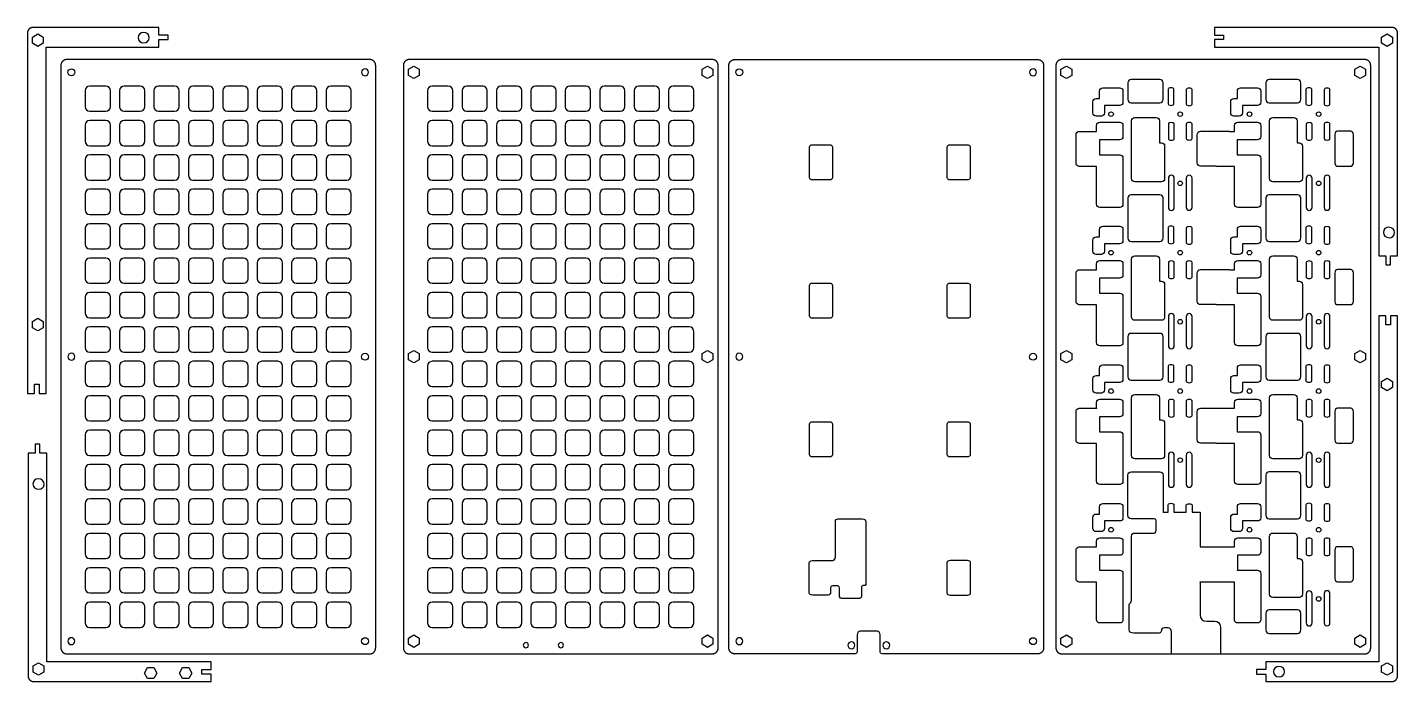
# Model space of a CAD drawing. Extents: x 6 to 603, y -295 to -9.
import ezdxf

# ---------------------------------------------------------------- set-up
doc = ezdxf.new("R2010")
doc.units = 0
for name, color, linetype in [('5MM_SPACER', 7, 'CONTINUOUS'), ('BOTTOM_V3', 7, 'CONTINUOUS'), ('PCB_LAYER', 7, 'CONTINUOUS'), ('TOP__GRID_', 7, 'CONTINUOUS'), ('UNDER_PCB_V3', 7, 'CONTINUOUS')]:
    doc.layers.add(name, color=color, linetype=linetype)

# ---------------------------------------------------------------- blocks, each defined once
blk = doc.blocks.new('BLOCK_4')
at = {"layer": 'BOTTOM_V3'}
for points in [[(366.32, -278.7), (366.32, -279.53), (365.65, -280.2), (364.82, -280.2), (363.99, -280.2), (363.32, -279.53), (363.32, -278.7), (363.32, -277.87), (363.99, -277.2), (364.82, -277.2), (365.65, -277.2), (366.32, -277.87), (366.32, -278.7)], [(381.6, -278.7), (381.6, -279.53), (380.89, -280.2), (380.06, -280.2), (379.23, -280.2), (378.56, -279.53), (378.56, -278.7), (378.56, -277.87), (379.27, -277.2), (380.1, -277.2), (380.82, -277.2), (381.6, -277.87), (381.6, -278.7)]]:
    blk.add_open_spline(points, degree=3, knots=[0, 0, 0, 0, 1, 1, 1, 2, 2, 2, 3, 3, 3, 4, 4, 4, 4], dxfattribs=at)
blk = doc.blocks.new('BLOCK_5')
at = {"layer": 'BOTTOM_V3'}
for points in [[(316, -27.42), (315.18, -27.42), (314.5, -28.1), (314.5, -28.92), (314.5, -29.75), (315.18, -30.42), (316, -30.42), (316.83, -30.42), (317.5, -29.75), (317.5, -28.92), (317.5, -28.1), (316.83, -27.42), (316, -27.42)], [(444, -27.42), (444.83, -27.42), (445.5, -28.1), (445.5, -28.92), (445.5, -29.75), (444.83, -30.42), (444, -30.42), (443.18, -30.42), (442.5, -29.75), (442.5, -28.92), (442.5, -28.1), (443.18, -27.42), (444, -27.42)], [(314.5, -152.92), (314.5, -152.1), (315.18, -151.42), (316, -151.42), (316.83, -151.42), (317.5, -152.1), (317.5, -152.92), (317.5, -153.75), (316.83, -154.42), (316, -154.42), (315.18, -154.42), (314.5, -153.75), (314.5, -152.92)], [(444, -154.42), (444.83, -154.42), (445.5, -153.75), (445.5, -152.92), (445.5, -152.1), (444.83, -151.42), (444, -151.42), (443.18, -151.42), (442.5, -152.1), (442.5, -152.92), (442.5, -153.75), (443.18, -154.42), (444, -154.42)], [(316, -278.42), (315.18, -278.42), (314.5, -277.75), (314.5, -276.92), (314.5, -276.1), (315.18, -275.42), (316, -275.42), (316.83, -275.42), (317.5, -276.1), (317.5, -276.92), (317.5, -277.75), (316.83, -278.42), (316, -278.42)], [(444, -278.42), (444.83, -278.42), (445.5, -277.75), (445.5, -276.92), (445.5, -276.1), (444.83, -275.42), (444, -275.42), (443.18, -275.42), (442.5, -276.1), (442.5, -276.92), (442.5, -277.75), (443.18, -278.42), (444, -278.42)]]:
    blk.add_open_spline(points, degree=3, knots=[0, 0, 0, 0, 1, 1, 1, 2, 2, 2, 3, 3, 3, 4, 4, 4, 4], dxfattribs=at)
blk = doc.blocks.new('BLOCK_3')
at = {"layer": 'BOTTOM_V3'}
for name in ['BLOCK_5', 'BLOCK_4']:
    blk.add_blockref(name, (0, 0), dxfattribs=at)
blk = doc.blocks.new('BLOCK_7')
at = {"layer": 'BOTTOM_V3'}
for points in [[(355.32, -60.67), (356.11, -60.67), (356.74, -61.08), (356.74, -61.58), (356.74, -61.58), (356.74, -74.77), (356.74, -74.77), (356.74, -75.27), (356.11, -75.68), (355.32, -75.68), (355.32, -75.68), (347.84, -75.68), (347.84, -75.68), (347.06, -75.68), (346.42, -75.27), (346.42, -74.77), (346.42, -74.77), (346.42, -61.58), (346.42, -61.58), (346.42, -61.08), (347.06, -60.67), (347.84, -60.67), (347.84, -60.67), (355.32, -60.67), (355.32, -60.67)], [(415.38, -60.67), (416.17, -60.67), (416.8, -61.08), (416.8, -61.58), (416.8, -61.58), (416.8, -74.77), (416.8, -74.77), (416.8, -75.27), (416.17, -75.68), (415.38, -75.68), (415.38, -75.68), (407.9, -75.68), (407.9, -75.68), (407.12, -75.68), (406.48, -75.27), (406.48, -74.77), (406.48, -74.77), (406.48, -61.58), (406.48, -61.58), (406.48, -61.08), (407.12, -60.67), (407.9, -60.67), (407.9, -60.67), (415.38, -60.67), (415.38, -60.67)], [(355.32, -120.99), (356.11, -120.99), (356.74, -121.4), (356.74, -121.9), (356.74, -121.9), (356.74, -135.1), (356.74, -135.1), (356.74, -135.6), (356.11, -136.01), (355.32, -136.01), (355.32, -136.01), (347.84, -136.01), (347.84, -136.01), (347.06, -136.01), (346.42, -135.6), (346.42, -135.1), (346.42, -135.1), (346.42, -121.9), (346.42, -121.9), (346.42, -121.4), (347.06, -120.99), (347.84, -120.99), (347.84, -120.99), (355.32, -120.99), (355.32, -120.99)], [(415.38, -120.99), (416.17, -120.99), (416.8, -121.4), (416.8, -121.9), (416.8, -121.9), (416.8, -135.1), (416.8, -135.1), (416.8, -135.6), (416.17, -136.01), (415.38, -136.01), (415.38, -136.01), (407.9, -136.01), (407.9, -136.01), (407.12, -136.01), (406.48, -135.6), (406.48, -135.1), (406.48, -135.1), (406.48, -121.9), (406.48, -121.9), (406.48, -121.4), (407.12, -120.99), (407.9, -120.99), (407.9, -120.99), (415.38, -120.99), (415.38, -120.99)], [(355.32, -181.41), (356.11, -181.41), (356.74, -181.81), (356.74, -182.32), (356.74, -182.32), (356.74, -195.51), (356.74, -195.51), (356.74, -196.01), (356.11, -196.42), (355.32, -196.42), (355.32, -196.42), (347.84, -196.42), (347.84, -196.42), (347.06, -196.42), (346.42, -196.01), (346.42, -195.51), (346.42, -195.51), (346.42, -182.32), (346.42, -182.32), (346.42, -181.81), (347.06, -181.41), (347.84, -181.41), (347.84, -181.41), (355.32, -181.41), (355.32, -181.41)], [(415.38, -181.41), (416.17, -181.41), (416.8, -181.81), (416.8, -182.32), (416.8, -182.32), (416.8, -195.51), (416.8, -195.51), (416.8, -196.01), (416.17, -196.42), (415.38, -196.42), (415.38, -196.42), (407.9, -196.42), (407.9, -196.42), (407.12, -196.42), (406.48, -196.01), (406.48, -195.51), (406.48, -195.51), (406.48, -182.32), (406.48, -182.32), (406.48, -181.81), (407.12, -181.41), (407.9, -181.41), (407.9, -181.41), (415.38, -181.41), (415.38, -181.41)], [(415.38, -241.82), (416.17, -241.82), (416.8, -242.23), (416.8, -242.73), (416.8, -242.73), (416.8, -255.92), (416.8, -255.92), (416.8, -256.43), (416.17, -256.83), (415.38, -256.83), (415.38, -256.83), (407.9, -256.83), (407.9, -256.83), (407.12, -256.83), (406.48, -256.43), (406.48, -255.92), (406.48, -255.92), (406.48, -242.73), (406.48, -242.73), (406.48, -242.23), (407.12, -241.82), (407.9, -241.82), (407.9, -241.82), (415.38, -241.82), (415.38, -241.82)]]:
    blk.add_open_spline(points, degree=3, knots=[0, 0, 0, 0, 1, 1, 1, 2, 2, 2, 3, 3, 3, 4, 4, 4, 5, 5, 5, 6, 6, 6, 7, 7, 7, 8, 8, 8, 8], dxfattribs=at)
blk = doc.blocks.new('BLOCK_6')
at = {"layer": 'BOTTOM_V3'}
blk.add_blockref('BLOCK_7', (0, 0), dxfattribs=at)
blk = doc.blocks.new('BLOCK_8')
at = {"layer": 'BOTTOM_V3'}
blk.add_open_spline([(357.91, -225.12), (357.91, -227.76), (357.91, -234.6), (357.91, -240.22), (357.91, -241.18), (357.25, -241.82), (355.96, -241.82), (355.89, -241.82), (347.84, -241.82), (347.84, -241.82), (347.06, -241.82), (346.42, -242.23), (346.42, -242.73), (346.42, -242.73), (346.42, -255.92), (346.42, -255.92), (346.42, -256.43), (347.06, -256.83), (347.84, -256.83), (347.84, -256.83), (354.61, -256.83), (354.61, -256.83), (354.61, -256.83), (355.68, -256.83), (355.68, -256.04), (355.68, -255.04), (355.68, -254.41), (355.68, -253.82), (355.68, -252.76), (356.96, -252.83), (356.96, -252.83), (356.96, -252.83), (358.8, -252.83), (358.8, -252.83), (358.8, -252.83), (359.71, -252.92), (359.71, -253.8), (359.71, -254.39), (359.71, -256.49), (359.71, -257.49), (359.71, -258.33), (360.48, -258.33), (360.48, -258.33), (360.48, -258.33), (368.21, -258.33), (368.21, -258.33), (368.21, -258.33), (369.24, -258.33), (369.24, -257.34), (369.24, -256.33), (369.24, -254.27), (369.24, -253.34), (369.24, -253.33), (369.24, -253.31), (369.24, -253.3), (369.25, -252.66), (370.07, -252.67), (370.26, -252.67), (370.42, -252.67), (371.17, -252.76), (371.17, -252.22), (371.17, -252.2), (371.17, -251.72), (371.17, -251.71), (371.17, -245.2), (371.17, -231.12), (371.17, -225.62), (371.17, -224.12), (370.82, -223.65), (369.52, -223.65), (366.24, -223.65), (359.82, -223.65), (359.14, -223.65), (358.26, -223.65), (357.91, -223.82), (357.91, -225.12)], degree=3, knots=[0, 0, 0, 0, 1, 1, 1, 2, 2, 2, 3, 3, 3, 4, 4, 4, 5, 5, 5, 6, 6, 6, 7, 7, 7, 8, 8, 8, 9, 9, 9, 10, 10, 10, 11, 11, 11, 12, 12, 12, 13, 13, 13, 14, 14, 14, 15, 15, 15, 16, 16, 16, 17, 17, 17, 18, 18, 18, 19, 19, 19, 20, 20, 20, 21, 21, 21, 22, 22, 22, 23, 23, 23, 24, 24, 24, 25, 25, 25, 25], dxfattribs=at)
blk = doc.blocks.new('BLOCK_2')
at = {"layer": 'BOTTOM_V3'}
blk.add_open_spline([(363.59, -282.45), (364.99, -282.45), (366.03, -282.45), (366.22, -282.45), (366.35, -282.45), (366.43, -282.45), (366.45, -282.45), (367.38, -282.45), (367.39, -281.65), (367.39, -281.65), (367.4, -280.85), (367.39, -274.11), (367.39, -274.11), (367.39, -273.26), (368.02, -272.57), (368.8, -272.57), (368.8, -272.57), (376, -272.57), (376, -272.57), (376.77, -272.57), (377.41, -273.26), (377.41, -274.11), (377.41, -274.11), (377.41, -280.79), (377.41, -281.63), (377.41, -281.63), (377.41, -282.45), (378.4, -282.45), (378.43, -282.45), (378.52, -282.45), (378.52, -282.45), (378.52, -282.45), (378.88, -282.45), (378.88, -282.45), (378.88, -282.45), (378.88, -282.45), (378.88, -282.45), (378.88, -282.45), (405.74, -282.45), (405.74, -282.45), (405.74, -282.45), (446.01, -282.45), (446.01, -282.45), (446.01, -282.45), (446.07, -282.45), (446.07, -282.45), (446.07, -282.45), (446.15, -282.45), (446.15, -282.45), (446.15, -282.45), (446.24, -282.44), (446.24, -282.44), (446.24, -282.44), (446.32, -282.43), (446.32, -282.43), (446.32, -282.43), (446.41, -282.42), (446.41, -282.42), (446.41, -282.42), (446.49, -282.41), (446.49, -282.41), (446.49, -282.41), (446.57, -282.4), (446.57, -282.4), (446.57, -282.4), (446.66, -282.38), (446.66, -282.38), (446.66, -282.38), (446.74, -282.36), (446.74, -282.36), (446.74, -282.36), (446.82, -282.33), (446.82, -282.33), (446.82, -282.33), (446.9, -282.31), (446.9, -282.31), (446.9, -282.31), (446.98, -282.28), (446.98, -282.28), (446.98, -282.28), (447.06, -282.25), (447.06, -282.25), (447.06, -282.25), (447.14, -282.21), (447.14, -282.21), (447.14, -282.21), (447.21, -282.18), (447.21, -282.18), (447.21, -282.18), (447.29, -282.14), (447.29, -282.14), (447.29, -282.14), (447.36, -282.09), (447.36, -282.09), (447.36, -282.09), (447.43, -282.05), (447.43, -282.05), (447.43, -282.05), (447.5, -282), (447.5, -282), (447.5, -282), (447.57, -281.95), (447.57, -281.95), (447.57, -281.95), (447.64, -281.9), (447.64, -281.9), (447.64, -281.9), (447.71, -281.85), (447.71, -281.85), (447.71, -281.85), (447.77, -281.79), (447.77, -281.79), (447.77, -281.79), (447.83, -281.74), (447.83, -281.74), (447.83, -281.74), (447.89, -281.68), (447.89, -281.68), (447.89, -281.68), (447.95, -281.62), (447.95, -281.62), (447.95, -281.62), (448, -281.55), (448, -281.55), (448, -281.55), (448.06, -281.49), (448.06, -281.49), (448.06, -281.49), (448.11, -281.42), (448.11, -281.42), (448.11, -281.42), (448.16, -281.35), (448.16, -281.35), (448.16, -281.35), (448.21, -281.28), (448.21, -281.28), (448.21, -281.28), (448.25, -281.21), (448.25, -281.21), (448.25, -281.21), (448.29, -281.13), (448.29, -281.13), (448.29, -281.13), (448.33, -281.06), (448.33, -281.06), (448.33, -281.06), (448.37, -280.98), (448.37, -280.98), (448.37, -280.98), (448.4, -280.91), (448.4, -280.91), (448.4, -280.91), (448.44, -280.83), (448.44, -280.83), (448.44, -280.83), (448.47, -280.75), (448.47, -280.75), (448.47, -280.75), (448.49, -280.67), (448.49, -280.67), (448.49, -280.67), (448.52, -280.59), (448.52, -280.59), (448.52, -280.59), (448.54, -280.5), (448.54, -280.5), (448.54, -280.5), (448.56, -280.42), (448.56, -280.42), (448.56, -280.42), (448.57, -280.34), (448.57, -280.34), (448.57, -280.34), (448.59, -280.26), (448.59, -280.26), (448.59, -280.26), (448.59, -280.17), (448.59, -280.17), (448.59, -280.17), (448.6, -280.09), (448.6, -280.09), (448.6, -280.09), (448.61, -280), (448.61, -280), (448.61, -280), (448.61, -279.92), (448.61, -279.92), (448.61, -279.92), (448.61, -279.91), (448.61, -279.91), (448.61, -279.91), (448.61, -25.91), (448.61, -25.91), (448.61, -25.91), (448.61, -25.82), (448.61, -25.82), (448.61, -25.82), (448.6, -25.74), (448.6, -25.74), (448.6, -25.74), (448.6, -25.65), (448.6, -25.65), (448.6, -25.65), (448.59, -25.57), (448.59, -25.57), (448.59, -25.57), (448.57, -25.49), (448.57, -25.49), (448.57, -25.49), (448.56, -25.4), (448.56, -25.4), (448.56, -25.4), (448.54, -25.32), (448.54, -25.32), (448.54, -25.32), (448.52, -25.24), (448.52, -25.24), (448.52, -25.24), (448.5, -25.16), (448.5, -25.16), (448.5, -25.16), (448.47, -25.08), (448.47, -25.08), (448.47, -25.08), (448.44, -25), (448.44, -25), (448.44, -25), (448.41, -24.92), (448.41, -24.92), (448.41, -24.92), (448.37, -24.84), (448.37, -24.84), (448.37, -24.84), (448.34, -24.76), (448.34, -24.76), (448.34, -24.76), (448.3, -24.69), (448.3, -24.69), (448.3, -24.69), (448.26, -24.62), (448.26, -24.62), (448.26, -24.62), (448.21, -24.54), (448.21, -24.54), (448.21, -24.54), (448.17, -24.47), (448.17, -24.47), (448.17, -24.47), (448.12, -24.4), (448.12, -24.4), (448.12, -24.4), (448.07, -24.34), (448.07, -24.34), (448.07, -24.34), (448.01, -24.27), (448.01, -24.27), (448.01, -24.27), (447.96, -24.21), (447.96, -24.21), (447.96, -24.21), (447.9, -24.15), (447.9, -24.15), (447.9, -24.15), (447.84, -24.09), (447.84, -24.09), (447.84, -24.09), (447.78, -24.03), (447.78, -24.03), (447.78, -24.03), (447.71, -23.97), (447.71, -23.97), (447.71, -23.97), (447.65, -23.92), (447.65, -23.92), (447.65, -23.92), (447.58, -23.87), (447.58, -23.87), (447.58, -23.87), (447.51, -23.82), (447.51, -23.82), (447.51, -23.82), (447.44, -23.77), (447.44, -23.77), (447.44, -23.77), (447.37, -23.73), (447.37, -23.73), (447.37, -23.73), (447.3, -23.68), (447.3, -23.68), (447.3, -23.68), (447.22, -23.64), (447.22, -23.64), (447.22, -23.64), (447.14, -23.61), (447.14, -23.61), (447.14, -23.61), (447.07, -23.57), (447.07, -23.57), (447.07, -23.57), (446.99, -23.54), (446.99, -23.54), (446.99, -23.54), (446.91, -23.51), (446.91, -23.51), (446.91, -23.51), (446.83, -23.48), (446.83, -23.48), (446.83, -23.48), (446.75, -23.46), (446.75, -23.46), (446.75, -23.46), (446.67, -23.44), (446.67, -23.44), (446.67, -23.44), (446.58, -23.42), (446.58, -23.42), (446.58, -23.42), (446.5, -23.4), (446.5, -23.4), (446.5, -23.4), (446.42, -23.39), (446.42, -23.39), (446.42, -23.39), (446.33, -23.38), (446.33, -23.38), (446.33, -23.38), (446.25, -23.37), (446.25, -23.37), (446.25, -23.37), (446.16, -23.37), (446.16, -23.37), (446.16, -23.37), (446.08, -23.37), (446.08, -23.37), (446.08, -23.37), (446.07, -23.37), (446.07, -23.37), (446.07, -23.37), (313.99, -23.37), (313.99, -23.37), (313.99, -23.37), (313.9, -23.37), (313.9, -23.37), (313.9, -23.37), (313.82, -23.37), (313.82, -23.37), (313.82, -23.37), (313.74, -23.38), (313.74, -23.38), (313.74, -23.38), (313.65, -23.39), (313.65, -23.39), (313.65, -23.39), (313.57, -23.4), (313.57, -23.4), (313.57, -23.4), (313.48, -23.42), (313.48, -23.42), (313.48, -23.42), (313.4, -23.44), (313.4, -23.44), (313.4, -23.44), (313.32, -23.46), (313.32, -23.46), (313.32, -23.46), (313.24, -23.48), (313.24, -23.48), (313.24, -23.48), (313.16, -23.51), (313.16, -23.51), (313.16, -23.51), (313.08, -23.54), (313.08, -23.54), (313.08, -23.54), (313, -23.57), (313, -23.57), (313, -23.57), (312.92, -23.6), (312.92, -23.6), (312.92, -23.6), (312.85, -23.64), (312.85, -23.64), (312.85, -23.64), (312.77, -23.68), (312.77, -23.68), (312.77, -23.68), (312.7, -23.72), (312.7, -23.72), (312.7, -23.72), (312.63, -23.76), (312.63, -23.76), (312.63, -23.76), (312.55, -23.81), (312.55, -23.81), (312.55, -23.81), (312.49, -23.86), (312.49, -23.86), (312.49, -23.86), (312.42, -23.91), (312.42, -23.91), (312.42, -23.91), (312.35, -23.96), (312.35, -23.96), (312.35, -23.96), (312.29, -24.02), (312.29, -24.02), (312.29, -24.02), (312.23, -24.08), (312.23, -24.08), (312.23, -24.08), (312.17, -24.14), (312.17, -24.14), (312.17, -24.14), (312.11, -24.2), (312.11, -24.2), (312.11, -24.2), (312.05, -24.26), (312.05, -24.26), (312.05, -24.26), (312, -24.33), (312, -24.33), (312, -24.33), (311.95, -24.4), (311.95, -24.4), (311.95, -24.4), (311.9, -24.46), (311.9, -24.46), (311.9, -24.46), (311.85, -24.53), (311.85, -24.53), (311.85, -24.53), (311.81, -24.61), (311.81, -24.61), (311.81, -24.61), (311.77, -24.68), (311.77, -24.68), (311.77, -24.68), (311.73, -24.76), (311.73, -24.76), (311.73, -24.76), (311.69, -24.83), (311.69, -24.83), (311.69, -24.83), (311.65, -24.91), (311.65, -24.91), (311.65, -24.91), (311.62, -24.99), (311.62, -24.99), (311.62, -24.99), (311.59, -25.07), (311.59, -25.07), (311.59, -25.07), (311.57, -25.15), (311.57, -25.15), (311.57, -25.15), (311.54, -25.23), (311.54, -25.23), (311.54, -25.23), (311.52, -25.31), (311.52, -25.31), (311.52, -25.31), (311.5, -25.39), (311.5, -25.39), (311.5, -25.39), (311.49, -25.48), (311.49, -25.48), (311.49, -25.48), (311.47, -25.56), (311.47, -25.56), (311.47, -25.56), (311.46, -25.64), (311.46, -25.64), (311.46, -25.64), (311.46, -25.73), (311.46, -25.73), (311.46, -25.73), (311.45, -25.81), (311.45, -25.81), (311.45, -25.81), (311.45, -25.9), (311.45, -25.9), (311.45, -25.9), (311.45, -25.91), (311.45, -25.91), (311.45, -25.91), (311.45, -217.04), (311.45, -250.15), (311.45, -250.15), (311.45, -250.17), (311.45, -250.17), (311.45, -253.87), (311.45, -279.91), (311.45, -279.91), (311.45, -279.91), (311.45, -279.99), (311.45, -279.99), (311.45, -279.99), (311.45, -280.08), (311.45, -280.08), (311.45, -280.08), (311.46, -280.16), (311.46, -280.16), (311.46, -280.16), (311.47, -280.24), (311.47, -280.24), (311.47, -280.24), (311.48, -280.33), (311.48, -280.33), (311.48, -280.33), (311.5, -280.41), (311.5, -280.41), (311.5, -280.41), (311.52, -280.49), (311.52, -280.49), (311.52, -280.49), (311.54, -280.58), (311.54, -280.58), (311.54, -280.58), (311.56, -280.66), (311.56, -280.66), (311.56, -280.66), (311.59, -280.74), (311.59, -280.74), (311.59, -280.74), (311.62, -280.82), (311.62, -280.82), (311.62, -280.82), (311.65, -280.9), (311.65, -280.9), (311.65, -280.9), (311.68, -280.97), (311.68, -280.97), (311.68, -280.97), (311.72, -281.05), (311.72, -281.05), (311.72, -281.05), (311.76, -281.13), (311.76, -281.13), (311.76, -281.13), (311.8, -281.2), (311.8, -281.2), (311.8, -281.2), (311.85, -281.27), (311.85, -281.27), (311.85, -281.27), (311.89, -281.34), (311.89, -281.34), (311.89, -281.34), (311.94, -281.41), (311.94, -281.41), (311.94, -281.41), (311.99, -281.48), (311.99, -281.48), (311.99, -281.48), (312.05, -281.54), (312.05, -281.54), (312.05, -281.54), (312.1, -281.61), (312.1, -281.61), (312.1, -281.61), (312.16, -281.67), (312.16, -281.67), (312.16, -281.67), (312.22, -281.73), (312.22, -281.73), (312.22, -281.73), (312.28, -281.79), (312.28, -281.79), (312.28, -281.79), (312.34, -281.84), (312.34, -281.84), (312.34, -281.84), (312.41, -281.9), (312.41, -281.9), (312.41, -281.9), (312.48, -281.95), (312.48, -281.95), (312.48, -281.95), (312.55, -282), (312.55, -282), (312.55, -282), (312.62, -282.04), (312.62, -282.04), (312.62, -282.04), (312.69, -282.09), (312.69, -282.09), (312.69, -282.09), (312.76, -282.13), (312.76, -282.13), (312.76, -282.13), (312.84, -282.17), (312.84, -282.17), (312.84, -282.17), (312.91, -282.21), (312.91, -282.21), (312.91, -282.21), (312.99, -282.24), (312.99, -282.24), (312.99, -282.24), (313.07, -282.27), (313.07, -282.27), (313.07, -282.27), (313.15, -282.3), (313.15, -282.3), (313.15, -282.3), (313.23, -282.33), (313.23, -282.33), (313.23, -282.33), (313.31, -282.35), (313.31, -282.35), (313.31, -282.35), (313.39, -282.38), (313.39, -282.38), (313.39, -282.38), (313.47, -282.39), (313.47, -282.39), (313.47, -282.39), (313.56, -282.41), (313.56, -282.41), (313.56, -282.41), (313.64, -282.42), (313.64, -282.42), (313.64, -282.42), (313.73, -282.43), (313.73, -282.43), (313.73, -282.43), (313.81, -282.44), (313.81, -282.44), (313.81, -282.44), (313.89, -282.45), (313.89, -282.45), (313.89, -282.45), (313.98, -282.45), (313.98, -282.45), (313.98, -282.45), (313.99, -282.45), (313.99, -282.45), (313.99, -282.45), (313.93, -282.45), (313.93, -282.45), (313.93, -282.45), (313.98, -282.45), (313.98, -282.45), (315.04, -282.45), (351.49, -282.45), (363.59, -282.45)], degree=3, knots=[0, 0, 0, 0, 1, 1, 1, 2, 2, 2, 3, 3, 3, 4, 4, 4, 5, 5, 5, 6, 6, 6, 7, 7, 7, 8, 8, 8, 9, 9, 9, 10, 10, 10, 11, 11, 11, 12, 12, 12, 13, 13, 13, 14, 14, 14, 15, 15, 15, 16, 16, 16, 17, 17, 17, 18, 18, 18, 19, 19, 19, 20, 20, 20, 21, 21, 21, 22, 22, 22, 23, 23, 23, 24, 24, 24, 25, 25, 25, 26, 26, 26, 27, 27, 27, 28, 28, 28, 29, 29, 29, 30, 30, 30, 31, 31, 31, 32, 32, 32, 33, 33, 33, 34, 34, 34, 35, 35, 35, 36, 36, 36, 37, 37, 37, 38, 38, 38, 39, 39, 39, 40, 40, 40, 41, 41, 41, 42, 42, 42, 43, 43, 43, 44, 44, 44, 45, 45, 45, 46, 46, 46, 47, 47, 47, 48, 48, 48, 49, 49, 49, 50, 50, 50, 51, 51, 51, 52, 52, 52, 53, 53, 53, 54, 54, 54, 55, 55, 55, 56, 56, 56, 57, 57, 57, 58, 58, 58, 59, 59, 59, 60, 60, 60, 61, 61, 61, 62, 62, 62, 63, 63, 63, 64, 64, 64, 65, 65, 65, 66, 66, 66, 67, 67, 67, 68, 68, 68, 69, 69, 69, 70, 70, 70, 71, 71, 71, 72, 72, 72, 73, 73, 73, 74, 74, 74, 75, 75, 75, 76, 76, 76, 77, 77, 77, 78, 78, 78, 79, 79, 79, 80, 80, 80, 81, 81, 81, 82, 82, 82, 83, 83, 83, 84, 84, 84, 85, 85, 85, 86, 86, 86, 87, 87, 87, 88, 88, 88, 89, 89, 89, 90, 90, 90, 91, 91, 91, 92, 92, 92, 93, 93, 93, 94, 94, 94, 95, 95, 95, 96, 96, 96, 97, 97, 97, 98, 98, 98, 99, 99, 99, 100, 100, 100, 101, 101, 101, 102, 102, 102, 103, 103, 103, 104, 104, 104, 105, 105, 105, 106, 106, 106, 107, 107, 107, 108, 108, 108, 109, 109, 109, 110, 110, 110, 111, 111, 111, 112, 112, 112, 113, 113, 113, 114, 114, 114, 115, 115, 115, 116, 116, 116, 117, 117, 117, 118, 118, 118, 119, 119, 119, 120, 120, 120, 121, 121, 121, 122, 122, 122, 123, 123, 123, 124, 124, 124, 125, 125, 125, 126, 126, 126, 127, 127, 127, 128, 128, 128, 129, 129, 129, 130, 130, 130, 131, 131, 131, 132, 132, 132, 133, 133, 133, 134, 134, 134, 135, 135, 135, 136, 136, 136, 137, 137, 137, 138, 138, 138, 139, 139, 139, 140, 140, 140, 141, 141, 141, 142, 142, 142, 143, 143, 143, 144, 144, 144, 145, 145, 145, 146, 146, 146, 147, 147, 147, 148, 148, 148, 149, 149, 149, 150, 150, 150, 151, 151, 151, 152, 152, 152, 153, 153, 153, 154, 154, 154, 155, 155, 155, 156, 156, 156, 157, 157, 157, 158, 158, 158, 159, 159, 159, 160, 160, 160, 161, 161, 161, 162, 162, 162, 163, 163, 163, 164, 164, 164, 165, 165, 165, 166, 166, 166, 167, 167, 167, 168, 168, 168, 169, 169, 169, 170, 170, 170, 171, 171, 171, 172, 172, 172, 173, 173, 173, 174, 174, 174, 175, 175, 175, 176, 176, 176, 177, 177, 177, 178, 178, 178, 179, 179, 179, 180, 180, 180, 181, 181, 181, 182, 182, 182, 183, 183, 183, 184, 184, 184, 185, 185, 185, 186, 186, 186, 187, 187, 187, 188, 188, 188, 189, 189, 189, 190, 190, 190, 191, 191, 191, 192, 192, 192, 193, 193, 193, 194, 194, 194, 195, 195, 195, 196, 196, 196, 197, 197, 197, 198, 198, 198, 199, 199, 199, 200, 200, 200, 201, 201, 201, 202, 202, 202, 203, 203, 203, 204, 204, 204, 205, 205, 205, 206, 206, 206, 207, 207, 207, 208, 208, 208, 209, 209, 209, 210, 210, 210, 211, 211, 211, 212, 212, 212, 213, 213, 213, 214, 214, 214, 215, 215, 215, 215], dxfattribs=at)
for name in ['BLOCK_3', 'BLOCK_6', 'BLOCK_8']:
    blk.add_blockref(name, (0, 0), dxfattribs=at)
blk = doc.blocks.new('BLOCK_12')
at = {"layer": 'UNDER_PCB_V3'}
blk.add_open_spline([(477.98, -227.36), (477.42, -227.36), (476.97, -227.81), (476.97, -228.37), (476.97, -228.92), (477.42, -229.37), (477.98, -229.37), (478.53, -229.37), (478.98, -228.92), (478.98, -228.37), (478.98, -227.81), (478.53, -227.36), (477.98, -227.36), (477.98, -227.36), (477.98, -227.36), (477.98, -227.36)], degree=3, knots=[0, 0, 0, 0, 1, 1, 1, 2, 2, 2, 3, 3, 3, 4, 4, 4, 5, 5, 5, 5], dxfattribs=at)
blk = doc.blocks.new('BLOCK_11')
at = {"layer": 'UNDER_PCB_V3'}
blk.add_blockref('BLOCK_12', (0, 0), dxfattribs=at)
blk = doc.blocks.new('BLOCK_14')
at = {"layer": 'UNDER_PCB_V3'}
blk.add_open_spline([(477.98, -166.89), (477.42, -166.89), (476.97, -167.34), (476.97, -167.9), (476.97, -168.45), (477.42, -168.9), (477.98, -168.9), (478.53, -168.9), (478.98, -168.45), (478.98, -167.9), (478.98, -167.34), (478.53, -166.89), (477.98, -166.89), (477.98, -166.89), (477.98, -166.89), (477.98, -166.89)], degree=3, knots=[0, 0, 0, 0, 1, 1, 1, 2, 2, 2, 3, 3, 3, 4, 4, 4, 5, 5, 5, 5], dxfattribs=at)
blk = doc.blocks.new('BLOCK_15')
at = {"layer": 'UNDER_PCB_V3'}
blk.add_open_spline([(508.11, -197.02), (507.55, -197.02), (507.1, -197.47), (507.1, -198.03), (507.1, -198.58), (507.55, -199.03), (508.11, -199.03), (508.66, -199.03), (509.11, -198.58), (509.11, -198.03), (509.11, -197.47), (508.66, -197.02), (508.11, -197.02), (508.11, -197.02), (508.11, -197.02), (508.11, -197.02)], degree=3, knots=[0, 0, 0, 0, 1, 1, 1, 2, 2, 2, 3, 3, 3, 4, 4, 4, 5, 5, 5, 5], dxfattribs=at)
blk = doc.blocks.new('BLOCK_16')
at = {"layer": 'UNDER_PCB_V3'}
blk.add_open_spline([(508.11, -166.89), (507.55, -166.89), (507.1, -167.34), (507.1, -167.9), (507.1, -168.45), (507.55, -168.9), (508.11, -168.9), (508.66, -168.9), (509.11, -168.45), (509.11, -167.9), (509.11, -167.34), (508.66, -166.89), (508.11, -166.89), (508.11, -166.89), (508.11, -166.89), (508.11, -166.89)], degree=3, knots=[0, 0, 0, 0, 1, 1, 1, 2, 2, 2, 3, 3, 3, 4, 4, 4, 5, 5, 5, 5], dxfattribs=at)
blk = doc.blocks.new('BLOCK_13')
at = {"layer": 'UNDER_PCB_V3'}
for name in ['BLOCK_14', 'BLOCK_16', 'BLOCK_15']:
    blk.add_blockref(name, (0, 0), dxfattribs=at)
blk = doc.blocks.new('BLOCK_18')
at = {"layer": 'UNDER_PCB_V3'}
blk.add_open_spline([(477.98, -106.54), (477.42, -106.54), (476.97, -106.99), (476.97, -107.54), (476.97, -108.1), (477.42, -108.55), (477.98, -108.55), (478.53, -108.55), (478.98, -108.1), (478.98, -107.54), (478.98, -106.99), (478.53, -106.54), (477.98, -106.54), (477.98, -106.54), (477.98, -106.54), (477.98, -106.54)], degree=3, knots=[0, 0, 0, 0, 1, 1, 1, 2, 2, 2, 3, 3, 3, 4, 4, 4, 5, 5, 5, 5], dxfattribs=at)
blk = doc.blocks.new('BLOCK_19')
at = {"layer": 'UNDER_PCB_V3'}
blk.add_open_spline([(508.11, -136.67), (507.55, -136.67), (507.1, -137.12), (507.1, -137.67), (507.1, -138.23), (507.55, -138.68), (508.11, -138.68), (508.66, -138.68), (509.11, -138.23), (509.11, -137.67), (509.11, -137.12), (508.66, -136.67), (508.11, -136.67), (508.11, -136.67), (508.11, -136.67), (508.11, -136.67)], degree=3, knots=[0, 0, 0, 0, 1, 1, 1, 2, 2, 2, 3, 3, 3, 4, 4, 4, 5, 5, 5, 5], dxfattribs=at)
blk = doc.blocks.new('BLOCK_20')
at = {"layer": 'UNDER_PCB_V3'}
blk.add_open_spline([(508.11, -106.54), (507.55, -106.54), (507.1, -106.99), (507.1, -107.54), (507.1, -108.1), (507.55, -108.55), (508.11, -108.55), (508.66, -108.55), (509.11, -108.1), (509.11, -107.54), (509.11, -106.99), (508.66, -106.54), (508.11, -106.54), (508.11, -106.54), (508.11, -106.54), (508.11, -106.54)], degree=3, knots=[0, 0, 0, 0, 1, 1, 1, 2, 2, 2, 3, 3, 3, 4, 4, 4, 5, 5, 5, 5], dxfattribs=at)
blk = doc.blocks.new('BLOCK_17')
at = {"layer": 'UNDER_PCB_V3'}
for name in ['BLOCK_18', 'BLOCK_20', 'BLOCK_19']:
    blk.add_blockref(name, (0, 0), dxfattribs=at)
blk = doc.blocks.new('BLOCK_22')
at = {"layer": 'UNDER_PCB_V3'}
blk.add_open_spline([(477.98, -46.18), (477.42, -46.18), (476.97, -46.63), (476.97, -47.19), (476.97, -47.74), (477.42, -48.19), (477.98, -48.19), (478.53, -48.19), (478.98, -47.74), (478.98, -47.19), (478.98, -46.63), (478.53, -46.18), (477.98, -46.18), (477.98, -46.18), (477.98, -46.18), (477.98, -46.18)], degree=3, knots=[0, 0, 0, 0, 1, 1, 1, 2, 2, 2, 3, 3, 3, 4, 4, 4, 5, 5, 5, 5], dxfattribs=at)
blk = doc.blocks.new('BLOCK_23')
at = {"layer": 'UNDER_PCB_V3'}
blk.add_open_spline([(508.11, -76.31), (507.55, -76.31), (507.1, -76.76), (507.1, -77.32), (507.1, -77.87), (507.55, -78.32), (508.11, -78.32), (508.66, -78.32), (509.11, -77.87), (509.11, -77.32), (509.11, -76.76), (508.66, -76.31), (508.11, -76.31), (508.11, -76.31), (508.11, -76.31), (508.11, -76.31)], degree=3, knots=[0, 0, 0, 0, 1, 1, 1, 2, 2, 2, 3, 3, 3, 4, 4, 4, 5, 5, 5, 5], dxfattribs=at)
blk = doc.blocks.new('BLOCK_24')
at = {"layer": 'UNDER_PCB_V3'}
blk.add_open_spline([(508.11, -46.18), (507.55, -46.18), (507.1, -46.63), (507.1, -47.19), (507.1, -47.74), (507.55, -48.19), (508.11, -48.19), (508.66, -48.19), (509.11, -47.74), (509.11, -47.19), (509.11, -46.63), (508.66, -46.18), (508.11, -46.18), (508.11, -46.18), (508.11, -46.18), (508.11, -46.18)], degree=3, knots=[0, 0, 0, 0, 1, 1, 1, 2, 2, 2, 3, 3, 3, 4, 4, 4, 5, 5, 5, 5], dxfattribs=at)
blk = doc.blocks.new('BLOCK_21')
at = {"layer": 'UNDER_PCB_V3'}
for name in ['BLOCK_22', 'BLOCK_24', 'BLOCK_23']:
    blk.add_blockref(name, (0, 0), dxfattribs=at)
blk = doc.blocks.new('BLOCK_26')
at = {"layer": 'UNDER_PCB_V3'}
blk.add_open_spline([(538.33, -227.36), (537.78, -227.36), (537.33, -227.81), (537.33, -228.37), (537.33, -228.92), (537.78, -229.37), (538.33, -229.37), (538.88, -229.37), (539.33, -228.92), (539.33, -228.37), (539.33, -227.81), (538.88, -227.36), (538.33, -227.36), (538.33, -227.36), (538.33, -227.36), (538.33, -227.36)], degree=3, knots=[0, 0, 0, 0, 1, 1, 1, 2, 2, 2, 3, 3, 3, 4, 4, 4, 5, 5, 5, 5], dxfattribs=at)
blk = doc.blocks.new('BLOCK_27')
at = {"layer": 'UNDER_PCB_V3'}
blk.add_open_spline([(568.46, -257.49), (567.91, -257.49), (567.46, -257.94), (567.46, -258.5), (567.46, -259.05), (567.91, -259.5), (568.46, -259.5), (569.02, -259.5), (569.47, -259.05), (569.47, -258.5), (569.47, -257.94), (569.02, -257.49), (568.46, -257.49), (568.46, -257.49), (568.46, -257.49), (568.46, -257.49)], degree=3, knots=[0, 0, 0, 0, 1, 1, 1, 2, 2, 2, 3, 3, 3, 4, 4, 4, 5, 5, 5, 5], dxfattribs=at)
blk = doc.blocks.new('BLOCK_28')
at = {"layer": 'UNDER_PCB_V3'}
blk.add_open_spline([(568.46, -227.36), (567.91, -227.36), (567.46, -227.81), (567.46, -228.37), (567.46, -228.92), (567.91, -229.37), (568.46, -229.37), (569.02, -229.37), (569.47, -228.92), (569.47, -228.37), (569.47, -227.81), (569.02, -227.36), (568.46, -227.36), (568.46, -227.36), (568.46, -227.36), (568.46, -227.36)], degree=3, knots=[0, 0, 0, 0, 1, 1, 1, 2, 2, 2, 3, 3, 3, 4, 4, 4, 5, 5, 5, 5], dxfattribs=at)
blk = doc.blocks.new('BLOCK_25')
at = {"layer": 'UNDER_PCB_V3'}
for name in ['BLOCK_26', 'BLOCK_28', 'BLOCK_27']:
    blk.add_blockref(name, (0, 0), dxfattribs=at)
blk = doc.blocks.new('BLOCK_30')
at = {"layer": 'UNDER_PCB_V3'}
blk.add_open_spline([(538.33, -166.89), (537.78, -166.89), (537.33, -167.34), (537.33, -167.9), (537.33, -168.45), (537.78, -168.9), (538.33, -168.9), (538.88, -168.9), (539.33, -168.45), (539.33, -167.9), (539.33, -167.34), (538.88, -166.89), (538.33, -166.89), (538.33, -166.89), (538.33, -166.89), (538.33, -166.89)], degree=3, knots=[0, 0, 0, 0, 1, 1, 1, 2, 2, 2, 3, 3, 3, 4, 4, 4, 5, 5, 5, 5], dxfattribs=at)
blk = doc.blocks.new('BLOCK_31')
at = {"layer": 'UNDER_PCB_V3'}
blk.add_open_spline([(568.46, -197.02), (567.91, -197.02), (567.46, -197.47), (567.46, -198.03), (567.46, -198.58), (567.91, -199.03), (568.46, -199.03), (569.02, -199.03), (569.47, -198.58), (569.47, -198.03), (569.47, -197.47), (569.02, -197.02), (568.46, -197.02), (568.46, -197.02), (568.46, -197.02), (568.46, -197.02)], degree=3, knots=[0, 0, 0, 0, 1, 1, 1, 2, 2, 2, 3, 3, 3, 4, 4, 4, 5, 5, 5, 5], dxfattribs=at)
blk = doc.blocks.new('BLOCK_32')
at = {"layer": 'UNDER_PCB_V3'}
blk.add_open_spline([(568.46, -166.89), (567.91, -166.89), (567.46, -167.34), (567.46, -167.9), (567.46, -168.45), (567.91, -168.9), (568.46, -168.9), (569.02, -168.9), (569.47, -168.45), (569.47, -167.9), (569.47, -167.34), (569.02, -166.89), (568.46, -166.89), (568.46, -166.89), (568.46, -166.89), (568.46, -166.89)], degree=3, knots=[0, 0, 0, 0, 1, 1, 1, 2, 2, 2, 3, 3, 3, 4, 4, 4, 5, 5, 5, 5], dxfattribs=at)
blk = doc.blocks.new('BLOCK_29')
at = {"layer": 'UNDER_PCB_V3'}
for name in ['BLOCK_30', 'BLOCK_32', 'BLOCK_31']:
    blk.add_blockref(name, (0, 0), dxfattribs=at)
blk = doc.blocks.new('BLOCK_34')
at = {"layer": 'UNDER_PCB_V3'}
blk.add_open_spline([(538.33, -106.54), (537.78, -106.54), (537.33, -106.99), (537.33, -107.54), (537.33, -108.1), (537.78, -108.55), (538.33, -108.55), (538.88, -108.55), (539.33, -108.1), (539.33, -107.54), (539.33, -106.99), (538.88, -106.54), (538.33, -106.54), (538.33, -106.54), (538.33, -106.54), (538.33, -106.54)], degree=3, knots=[0, 0, 0, 0, 1, 1, 1, 2, 2, 2, 3, 3, 3, 4, 4, 4, 5, 5, 5, 5], dxfattribs=at)
blk = doc.blocks.new('BLOCK_35')
at = {"layer": 'UNDER_PCB_V3'}
blk.add_open_spline([(568.46, -136.67), (567.91, -136.67), (567.46, -137.12), (567.46, -137.67), (567.46, -138.23), (567.91, -138.68), (568.46, -138.68), (569.02, -138.68), (569.47, -138.23), (569.47, -137.67), (569.47, -137.12), (569.02, -136.67), (568.46, -136.67), (568.46, -136.67), (568.46, -136.67), (568.46, -136.67)], degree=3, knots=[0, 0, 0, 0, 1, 1, 1, 2, 2, 2, 3, 3, 3, 4, 4, 4, 5, 5, 5, 5], dxfattribs=at)
blk = doc.blocks.new('BLOCK_36')
at = {"layer": 'UNDER_PCB_V3'}
blk.add_open_spline([(568.46, -106.54), (567.91, -106.54), (567.46, -106.99), (567.46, -107.54), (567.46, -108.1), (567.91, -108.55), (568.46, -108.55), (569.02, -108.55), (569.47, -108.1), (569.47, -107.54), (569.47, -106.99), (569.02, -106.54), (568.46, -106.54), (568.46, -106.54), (568.46, -106.54), (568.46, -106.54)], degree=3, knots=[0, 0, 0, 0, 1, 1, 1, 2, 2, 2, 3, 3, 3, 4, 4, 4, 5, 5, 5, 5], dxfattribs=at)
blk = doc.blocks.new('BLOCK_33')
at = {"layer": 'UNDER_PCB_V3'}
for name in ['BLOCK_34', 'BLOCK_36', 'BLOCK_35']:
    blk.add_blockref(name, (0, 0), dxfattribs=at)
blk = doc.blocks.new('BLOCK_38')
at = {"layer": 'UNDER_PCB_V3'}
blk.add_open_spline([(538.33, -46.18), (537.78, -46.18), (537.33, -46.63), (537.33, -47.19), (537.33, -47.74), (537.78, -48.19), (538.33, -48.19), (538.88, -48.19), (539.33, -47.74), (539.33, -47.19), (539.33, -46.63), (538.88, -46.18), (538.33, -46.18), (538.33, -46.18), (538.33, -46.18), (538.33, -46.18)], degree=3, knots=[0, 0, 0, 0, 1, 1, 1, 2, 2, 2, 3, 3, 3, 4, 4, 4, 5, 5, 5, 5], dxfattribs=at)
blk = doc.blocks.new('BLOCK_39')
at = {"layer": 'UNDER_PCB_V3'}
blk.add_open_spline([(568.46, -76.31), (567.91, -76.31), (567.46, -76.76), (567.46, -77.32), (567.46, -77.87), (567.91, -78.32), (568.46, -78.32), (569.02, -78.32), (569.47, -77.87), (569.47, -77.32), (569.47, -76.76), (569.02, -76.31), (568.46, -76.31), (568.46, -76.31), (568.46, -76.31), (568.46, -76.31)], degree=3, knots=[0, 0, 0, 0, 1, 1, 1, 2, 2, 2, 3, 3, 3, 4, 4, 4, 5, 5, 5, 5], dxfattribs=at)
blk = doc.blocks.new('BLOCK_40')
at = {"layer": 'UNDER_PCB_V3'}
blk.add_open_spline([(568.46, -46.18), (567.91, -46.18), (567.46, -46.63), (567.46, -47.19), (567.46, -47.74), (567.91, -48.19), (568.46, -48.19), (569.02, -48.19), (569.47, -47.74), (569.47, -47.19), (569.47, -46.63), (569.02, -46.18), (568.46, -46.18), (568.46, -46.18), (568.46, -46.18), (568.46, -46.18)], degree=3, knots=[0, 0, 0, 0, 1, 1, 1, 2, 2, 2, 3, 3, 3, 4, 4, 4, 5, 5, 5, 5], dxfattribs=at)
blk = doc.blocks.new('BLOCK_37')
at = {"layer": 'UNDER_PCB_V3'}
for name in ['BLOCK_38', 'BLOCK_40', 'BLOCK_39']:
    blk.add_blockref(name, (0, 0), dxfattribs=at)
blk = doc.blocks.new('BLOCK_42')
at = {"layer": 'UNDER_PCB_V3'}
for points in [[(500.65, -220.66), (500.61, -220.66)], [(497.71, -223.54), (497.71, -223.54)], [(516.81, -251.12), (516.81, -251.12)], [(516.8, -265.66), (516.8, -265.66)], [(519.67, -268.22), (519.67, -268.22)]]:
    blk.add_lwpolyline(points, dxfattribs=at)
blk.add_open_spline([(504.33, -282.45), (504.33, -282.45), (504.33, -273.59), (504.33, -272.76), (504.33, -271.92), (503.72, -271.11), (502.94, -271.11), (502.16, -271.11), (501.97, -271.11), (501.23, -271.11), (499.07, -271.11), (500.62, -273.4), (498.96, -273.4), (497.95, -273.4), (494.66, -273.4), (487.95, -273.4), (486.38, -273.4), (485.92, -272.91), (485.92, -271.98), (485.92, -271.62), (485.92, -266.51), (485.92, -261.1), (485.92, -260.49), (486.92, -259.87), (486.92, -259.22), (486.93, -247.49), (486.94, -231.19), (486.94, -231.19), (486.94, -230.4), (487.58, -229.77), (488.36, -229.77), (488.36, -229.77), (496.63, -229.77), (496.63, -229.77), (496.63, -229.77), (497.71, -229.9), (497.71, -228.46), (497.71, -228.46), (497.71, -225.3), (497.71, -224.45), (497.71, -223.6), (496.64, -223.54), (496.64, -223.54), (496.64, -223.54), (486.76, -223.54), (486.76, -223.54), (485.98, -223.54), (485.35, -222.91), (485.35, -222.13), (485.35, -222.13), (485.35, -204.55), (485.35, -204.55), (485.35, -203.77), (485.98, -203.13), (486.76, -203.13), (486.76, -203.13), (499.24, -203.13), (499.24, -203.13), (500.02, -203.13), (500.65, -203.77), (500.65, -204.55), (500.65, -204.55), (500.65, -220.66), (500.65, -220.66), (500.65, -220.66), (502.86, -220.66), (502.86, -220.66), (502.86, -220.66), (502.86, -217.47), (502.86, -217.47), (502.86, -217.12), (503.43, -216.83), (504.14, -216.83), (504.84, -216.83), (505.41, -217.12), (505.41, -217.47), (505.41, -217.47), (505.41, -220.66), (505.41, -220.66), (505.41, -220.66), (510.78, -220.66), (510.78, -220.66), (510.78, -220.66), (510.78, -217.63), (510.78, -217.63), (510.78, -217.28), (511.35, -217), (512.05, -217), (512.76, -217), (513.33, -217.28), (513.33, -217.63), (513.33, -217.63), (513.33, -220.66), (513.33, -220.66), (513.33, -220.66), (516.81, -220.66), (516.81, -220.66), (516.81, -220.66), (516.81, -235.82), (516.81, -235.82), (516.82, -235.82), (516.83, -235.82), (516.84, -235.82), (516.84, -235.82), (531.62, -235.82), (531.62, -235.82), (531.68, -235.82), (531.73, -235.83), (531.79, -235.84), (531.79, -235.84), (531.79, -233.26), (531.79, -233.26), (531.79, -232.48), (532.42, -231.84), (533.2, -231.84), (533.2, -231.84), (541.85, -231.84), (541.85, -231.84), (542.63, -231.84), (543.27, -232.48), (543.27, -233.26), (543.27, -233.26), (543.27, -238.08), (543.27, -238.08), (543.27, -238.86), (542.63, -239.49), (541.85, -239.49), (541.85, -239.49), (533.2, -239.49), (533.2, -239.49), (533.15, -239.49), (533.09, -239.48), (533.04, -239.48), (533.04, -239.48), (533.04, -246.05), (533.04, -246.05), (533.09, -246.04), (533.15, -246.03), (533.2, -246.03), (533.2, -246.03), (541.85, -246.03), (541.85, -246.03), (542.63, -246.03), (543.27, -246.67), (543.27, -247.45), (543.27, -247.45), (543.27, -267.57), (543.27, -267.57), (543.27, -268.36), (542.63, -268.99), (541.85, -268.99), (541.85, -268.99), (533.2, -268.99), (533.2, -268.99), (532.42, -268.99), (531.79, -268.36), (531.79, -267.93), (531.79, -267.93), (531.79, -251.46), (531.79, -251.46), (531.73, -251.12), (531.68, -251.13), (531.62, -251.13), (531.62, -251.13), (516.84, -251.13), (516.84, -251.13), (516.83, -251.13), (516.82, -251.12), (516.81, -251.12), (516.81, -251.12), (516.8, -264.31), (516.8, -265.6), (516.8, -267.11), (517.86, -268.22), (519.67, -268.22), (519.76, -268.22), (522.07, -268.22), (523.1, -268.22), (524.31, -268.22), (525.68, -269.03), (525.68, -270.78), (525.68, -270.86), (525.68, -272.85), (525.68, -282.45)], degree=3, knots=[0, 0, 0, 0, 1, 1, 1, 2, 2, 2, 3, 3, 3, 4, 4, 4, 5, 5, 5, 6, 6, 6, 7, 7, 7, 8, 8, 8, 9, 9, 9, 10, 10, 10, 11, 11, 11, 12, 12, 12, 13, 13, 13, 14, 14, 14, 15, 15, 15, 16, 16, 16, 17, 17, 17, 18, 18, 18, 19, 19, 19, 20, 20, 20, 21, 21, 21, 22, 22, 22, 23, 23, 23, 24, 24, 24, 25, 25, 25, 26, 26, 26, 27, 27, 27, 28, 28, 28, 29, 29, 29, 30, 30, 30, 31, 31, 31, 32, 32, 32, 33, 33, 33, 34, 34, 34, 35, 35, 35, 36, 36, 36, 37, 37, 37, 38, 38, 38, 39, 39, 39, 40, 40, 40, 41, 41, 41, 42, 42, 42, 43, 43, 43, 44, 44, 44, 45, 45, 45, 46, 46, 46, 47, 47, 47, 48, 48, 48, 49, 49, 49, 50, 50, 50, 51, 51, 51, 52, 52, 52, 53, 53, 53, 54, 54, 54, 55, 55, 55, 56, 56, 56, 57, 57, 57, 58, 58, 58, 59, 59, 59, 60, 60, 60, 61, 61, 61, 61], dxfattribs=at)
blk = doc.blocks.new('BLOCK_41')
at = {"layer": 'UNDER_PCB_V3'}
for points in [[(502.86, -220.66), (502.86, -220.66)], [(505.41, -220.66), (505.41, -220.66)]]:
    blk.add_lwpolyline(points, dxfattribs=at)
blk.add_blockref('BLOCK_42', (0, 0), dxfattribs=at)
blk = doc.blocks.new('BLOCK_43')
at = {"layer": 'UNDER_PCB_V3'}
for points in [[(460.87, -30.28), (458.52, -31.63), (456.17, -30.28), (456.17, -27.56), (458.52, -26.21), (460.87, -27.56), (460.87, -30.28)], [(588.87, -30.28), (586.52, -31.63), (584.17, -30.28), (584.17, -27.56), (586.52, -26.21), (588.87, -27.56), (588.87, -30.28)], [(460.87, -154.28), (458.52, -155.63), (456.17, -154.28), (456.17, -151.56), (458.52, -150.21), (460.87, -151.56), (460.87, -154.28)], [(588.87, -154.28), (586.52, -155.63), (584.17, -154.28), (584.17, -151.56), (586.52, -150.21), (588.87, -151.56), (588.87, -154.28)], [(460.87, -278.28), (458.52, -279.63), (456.17, -278.28), (456.17, -275.56), (458.52, -274.21), (460.87, -275.56), (460.87, -278.28)], [(588.87, -278.28), (586.52, -279.63), (584.17, -278.28), (584.17, -275.56), (586.52, -274.21), (588.87, -275.56), (588.87, -278.28)]]:
    blk.add_lwpolyline(points, dxfattribs=at)
blk = doc.blocks.new('BLOCK_44')
at = {"layer": 'UNDER_PCB_V3'}
for points in [[(456.51, -23.37), (456.42, -23.37), (456.34, -23.37), (456.25, -23.38), (456.17, -23.39), (456.09, -23.4), (456, -23.42), (455.92, -23.44), (455.84, -23.46), (455.76, -23.48), (455.68, -23.51), (455.6, -23.54), (455.52, -23.57), (455.44, -23.6), (455.36, -23.64), (455.29, -23.68), (455.22, -23.72), (455.14, -23.76), (455.07, -23.81), (455, -23.86), (454.94, -23.91), (454.87, -23.96), (454.81, -24.02), (454.75, -24.08), (454.69, -24.14), (454.63, -24.2), (454.57, -24.26), (454.52, -24.33), (454.47, -24.4), (454.42, -24.46), (454.37, -24.53), (454.33, -24.61), (454.28, -24.68), (454.24, -24.76), (454.21, -24.83), (454.17, -24.91), (454.14, -24.99), (454.11, -25.07), (454.08, -25.15), (454.06, -25.23), (454.04, -25.31), (454.02, -25.39), (454, -25.48), (453.99, -25.56), (453.98, -25.64), (453.97, -25.73), (453.97, -25.81), (453.97, -25.9), (453.97, -25.91)], [(588.59, -23.37), (456.51, -23.37)], [(591.13, -25.91), (591.13, -25.82), (591.12, -25.74), (591.11, -25.65), (591.11, -25.57), (591.09, -25.49), (591.08, -25.4), (591.06, -25.32), (591.04, -25.24), (591.01, -25.16), (590.99, -25.08), (590.96, -25), (590.93, -24.92), (590.89, -24.84), (590.86, -24.76), (590.82, -24.69), (590.77, -24.62), (590.73, -24.54), (590.68, -24.47), (590.64, -24.4), (590.58, -24.34), (590.53, -24.27), (590.47, -24.21), (590.42, -24.15), (590.36, -24.09), (590.3, -24.03), (590.23, -23.97), (590.17, -23.92), (590.1, -23.87), (590.03, -23.82), (589.96, -23.77), (589.89, -23.73), (589.81, -23.68), (589.74, -23.64), (589.66, -23.61), (589.59, -23.57), (589.51, -23.54), (589.43, -23.51), (589.35, -23.48), (589.27, -23.46), (589.19, -23.44), (589.1, -23.42), (589.02, -23.4), (588.94, -23.39), (588.85, -23.38), (588.77, -23.37), (588.68, -23.37), (588.6, -23.37), (588.59, -23.37)], [(453.97, -25.91), (453.97, -279.91)], [(591.13, -279.91), (591.13, -25.91)], [(453.97, -279.91), (453.97, -279.99), (453.97, -280.08), (453.98, -280.16), (453.99, -280.24), (454, -280.33), (454.02, -280.41), (454.04, -280.49), (454.06, -280.58), (454.08, -280.66), (454.11, -280.74), (454.14, -280.82), (454.17, -280.9), (454.2, -280.97), (454.24, -281.05), (454.28, -281.13), (454.32, -281.2), (454.36, -281.27), (454.41, -281.34), (454.46, -281.41), (454.51, -281.48), (454.56, -281.54), (454.62, -281.61), (454.68, -281.67), (454.74, -281.73), (454.8, -281.79), (454.86, -281.84), (454.93, -281.9), (455, -281.95), (455.06, -282), (455.14, -282.04), (455.21, -282.09), (455.28, -282.13), (455.36, -282.17), (455.43, -282.21), (455.51, -282.24), (455.59, -282.27), (455.67, -282.3), (455.75, -282.33), (455.83, -282.35), (455.91, -282.38), (455.99, -282.39), (456.08, -282.41), (456.16, -282.42), (456.24, -282.43), (456.33, -282.44), (456.41, -282.45), (456.5, -282.45), (456.51, -282.45)], [(588.59, -282.45), (588.67, -282.45), (588.76, -282.44), (588.84, -282.43), (588.92, -282.42), (589.01, -282.41), (589.09, -282.4), (589.17, -282.38), (589.26, -282.36), (589.34, -282.33), (589.42, -282.31), (589.5, -282.28), (589.58, -282.25), (589.65, -282.21), (589.73, -282.18), (589.81, -282.14), (589.88, -282.09), (589.95, -282.05), (590.02, -282), (590.09, -281.95), (590.16, -281.9), (590.22, -281.85), (590.29, -281.79), (590.35, -281.74), (590.41, -281.68), (590.47, -281.62), (590.52, -281.55), (590.58, -281.49), (590.63, -281.42), (590.68, -281.35), (590.72, -281.28), (590.77, -281.21), (590.81, -281.13), (590.85, -281.06), (590.89, -280.98), (590.92, -280.91), (590.95, -280.83), (590.98, -280.75), (591.01, -280.67), (591.03, -280.59), (591.06, -280.5), (591.07, -280.42), (591.09, -280.34), (591.1, -280.26), (591.11, -280.17), (591.12, -280.09), (591.13, -280), (591.13, -279.92), (591.13, -279.91)], [(456.51, -282.45), (588.59, -282.45)]]:
    blk.add_lwpolyline(points, dxfattribs=at)
blk = doc.blocks.new('BLOCK_10')
at = {"layer": 'UNDER_PCB_V3'}
for points, knots in [([(472.97, -37.15), (472.97, -37.15), (472.97, -40.35), (472.97, -40.35), (472.97, -40.35), (471.48, -40.35), (471.48, -40.35), (470.7, -40.35), (470.06, -40.99), (470.06, -41.77), (470.06, -41.77), (470.06, -46.59), (470.06, -46.59), (470.06, -47.37), (470.7, -48.01), (471.48, -48.01), (471.48, -48.01), (473.75, -48.01), (473.75, -48.01), (474.53, -48.01), (475.16, -47.37), (475.16, -46.59), (475.16, -46.59), (475.16, -43.38), (475.16, -43.38), (475.16, -43.38), (481.75, -43.38), (481.75, -43.38), (482.54, -43.38), (483.17, -42.75), (483.17, -41.96), (483.17, -41.96), (483.17, -37.15), (483.17, -37.15), (483.17, -36.36), (482.54, -35.73), (481.75, -35.73), (481.75, -35.73), (474.38, -35.73), (474.38, -35.73), (473.6, -35.73), (472.97, -36.36), (472.97, -37.15)], [0, 0, 0, 0, 1, 1, 1, 2, 2, 2, 3, 3, 3, 4, 4, 4, 5, 5, 5, 6, 6, 6, 7, 7, 7, 8, 8, 8, 9, 9, 9, 10, 10, 10, 11, 11, 11, 12, 12, 12, 13, 13, 13, 14, 14, 14, 14]), ([(499.24, -32.04), (500.02, -32.04), (500.65, -32.67), (500.65, -33.45), (500.65, -33.45), (500.65, -40.83), (500.65, -40.83), (500.65, -41.61), (500.02, -42.24), (499.24, -42.24), (499.24, -42.24), (486.76, -42.24), (486.76, -42.24), (485.98, -42.24), (485.35, -41.61), (485.35, -40.83), (485.35, -40.83), (485.35, -33.45), (485.35, -33.45), (485.35, -32.67), (485.98, -32.04), (486.76, -32.04), (486.76, -32.04), (499.24, -32.04), (499.24, -32.04)], [0, 0, 0, 0, 1, 1, 1, 2, 2, 2, 3, 3, 3, 4, 4, 4, 5, 5, 5, 6, 6, 6, 7, 7, 7, 8, 8, 8, 8]), ([(504.14, -35.68), (504.84, -35.68), (505.41, -35.97), (505.41, -36.32), (505.41, -36.32), (505.41, -42.71), (505.41, -42.71), (505.41, -43.06), (504.84, -43.35), (504.14, -43.35), (504.14, -43.35), (504.14, -43.35), (504.14, -43.35), (503.43, -43.35), (502.86, -43.06), (502.86, -42.71), (502.86, -42.71), (502.86, -36.32), (502.86, -36.32), (502.86, -35.97), (503.43, -35.68), (504.14, -35.68), (504.14, -35.68), (504.14, -35.68), (504.14, -35.68)], [0, 0, 0, 0, 1, 1, 1, 2, 2, 2, 3, 3, 3, 4, 4, 4, 5, 5, 5, 6, 6, 6, 7, 7, 7, 8, 8, 8, 8]), ([(533.03, -37.15), (533.03, -37.15), (533.03, -40.35), (533.03, -40.35), (533.03, -40.35), (531.54, -40.35), (531.54, -40.35), (530.76, -40.35), (530.12, -40.99), (530.12, -41.77), (530.12, -41.77), (530.12, -46.59), (530.12, -46.59), (530.12, -47.37), (530.76, -48.01), (531.54, -48.01), (531.54, -48.01), (533.81, -48.01), (533.81, -48.01), (534.59, -48.01), (535.22, -47.37), (535.22, -46.59), (535.22, -46.59), (535.22, -43.38), (535.22, -43.38), (535.22, -43.38), (541.81, -43.38), (541.81, -43.38), (542.6, -43.38), (543.23, -42.75), (543.23, -41.96), (543.23, -41.96), (543.23, -37.15), (543.23, -37.15), (543.23, -36.36), (542.6, -35.73), (541.81, -35.73), (541.81, -35.73), (534.44, -35.73), (534.44, -35.73), (533.66, -35.73), (533.03, -36.36), (533.03, -37.15)], [0, 0, 0, 0, 1, 1, 1, 2, 2, 2, 3, 3, 3, 4, 4, 4, 5, 5, 5, 6, 6, 6, 7, 7, 7, 8, 8, 8, 9, 9, 9, 10, 10, 10, 11, 11, 11, 12, 12, 12, 13, 13, 13, 14, 14, 14, 14]), ([(559.3, -32.04), (560.08, -32.04), (560.71, -32.67), (560.71, -33.45), (560.71, -33.45), (560.71, -40.83), (560.71, -40.83), (560.71, -41.61), (560.08, -42.24), (559.3, -42.24), (559.3, -42.24), (546.82, -42.24), (546.82, -42.24), (546.04, -42.24), (545.41, -41.61), (545.41, -40.83), (545.41, -40.83), (545.41, -33.45), (545.41, -33.45), (545.41, -32.67), (546.04, -32.04), (546.82, -32.04), (546.82, -32.04), (559.3, -32.04), (559.3, -32.04)], [0, 0, 0, 0, 1, 1, 1, 2, 2, 2, 3, 3, 3, 4, 4, 4, 5, 5, 5, 6, 6, 6, 7, 7, 7, 8, 8, 8, 8]), ([(564.2, -35.68), (564.9, -35.68), (565.47, -35.97), (565.47, -36.32), (565.47, -36.32), (565.47, -42.71), (565.47, -42.71), (565.47, -43.06), (564.9, -43.35), (564.2, -43.35), (564.2, -43.35), (564.2, -43.35), (564.2, -43.35), (563.49, -43.35), (562.92, -43.06), (562.92, -42.71), (562.92, -42.71), (562.92, -36.32), (562.92, -36.32), (562.92, -35.97), (563.49, -35.68), (564.2, -35.68), (564.2, -35.68), (564.2, -35.68), (564.2, -35.68)], [0, 0, 0, 0, 1, 1, 1, 2, 2, 2, 3, 3, 3, 4, 4, 4, 5, 5, 5, 6, 6, 6, 7, 7, 7, 8, 8, 8, 8]), ([(512.05, -35.84), (512.76, -35.84), (513.33, -36.13), (513.33, -36.48), (513.33, -36.48), (513.33, -42.87), (513.33, -42.87), (513.33, -43.22), (512.76, -43.51), (512.05, -43.51), (512.05, -43.51), (512.05, -43.51), (512.05, -43.51), (511.35, -43.51), (510.78, -43.22), (510.78, -42.87), (510.78, -42.87), (510.78, -36.48), (510.78, -36.48), (510.78, -36.13), (511.35, -35.84), (512.05, -35.84), (512.05, -35.84), (512.05, -35.84), (512.05, -35.84)], [0, 0, 0, 0, 1, 1, 1, 2, 2, 2, 3, 3, 3, 4, 4, 4, 5, 5, 5, 6, 6, 6, 7, 7, 7, 8, 8, 8, 8]), ([(572.11, -35.84), (572.82, -35.84), (573.39, -36.13), (573.39, -36.48), (573.39, -36.48), (573.39, -42.87), (573.39, -42.87), (573.39, -43.22), (572.82, -43.51), (572.11, -43.51), (572.11, -43.51), (572.11, -43.51), (572.11, -43.51), (571.41, -43.51), (570.84, -43.22), (570.84, -42.87), (570.84, -42.87), (570.84, -36.48), (570.84, -36.48), (570.84, -36.13), (571.41, -35.84), (572.11, -35.84), (572.11, -35.84), (572.11, -35.84), (572.11, -35.84)], [0, 0, 0, 0, 1, 1, 1, 2, 2, 2, 3, 3, 3, 4, 4, 4, 5, 5, 5, 6, 6, 6, 7, 7, 7, 8, 8, 8, 8]), ([(471.69, -52.11), (471.69, -52.11), (471.69, -54.68), (471.69, -54.68), (471.64, -54.68), (471.58, -54.67), (471.53, -54.67), (471.53, -54.67), (464.16, -54.67), (464.16, -54.67), (463.37, -54.67), (462.74, -55.3), (462.74, -56.09), (462.74, -56.09), (462.74, -68.56), (462.74, -68.56), (462.74, -69.34), (463.37, -69.97), (464.16, -69.97), (464.16, -69.97), (471.53, -69.97), (471.53, -69.97), (471.58, -69.97), (471.64, -69.97), (471.69, -69.96), (471.69, -69.96), (471.69, -86.42), (471.69, -86.42), (471.69, -87.21), (472.33, -87.84), (473.11, -87.84), (473.11, -87.84), (481.75, -87.84), (481.75, -87.84), (482.54, -87.84), (483.17, -87.21), (483.17, -86.42), (483.17, -86.42), (483.17, -66.3), (483.17, -66.3), (483.17, -65.51), (482.54, -64.88), (481.75, -64.88), (481.75, -64.88), (473.11, -64.88), (473.11, -64.88), (473.05, -64.88), (473, -64.89), (472.94, -64.9), (472.94, -64.9), (472.94, -58.33), (472.94, -58.33), (473, -58.33), (473.05, -58.34), (473.11, -58.34), (473.11, -58.34), (481.75, -58.34), (481.75, -58.34), (482.54, -58.34), (483.17, -57.71), (483.17, -56.93), (483.17, -56.93), (483.17, -52.11), (483.17, -52.11), (483.17, -51.32), (482.54, -50.69), (481.75, -50.69), (481.75, -50.69), (473.11, -50.69), (473.11, -50.69), (472.33, -50.69), (471.69, -51.32), (471.69, -52.11)], [0, 0, 0, 0, 1, 1, 1, 2, 2, 2, 3, 3, 3, 4, 4, 4, 5, 5, 5, 6, 6, 6, 7, 7, 7, 8, 8, 8, 9, 9, 9, 10, 10, 10, 11, 11, 11, 12, 12, 12, 13, 13, 13, 14, 14, 14, 15, 15, 15, 16, 16, 16, 17, 17, 17, 18, 18, 18, 19, 19, 19, 20, 20, 20, 21, 21, 21, 22, 22, 22, 23, 23, 23, 24, 24, 24, 24]), ([(486.94, -50.06), (486.94, -50.06), (486.94, -66.82), (486.94, -66.82), (486.94, -66.82), (486.94, -74.19), (486.94, -74.19), (486.94, -74.19), (486.94, -75.29), (486.94, -75.29), (486.94, -76.07), (487.58, -76.71), (488.36, -76.71), (488.36, -76.71), (497.64, -76.71), (497.64, -76.71), (497.64, -76.71), (499.02, -76.71), (499.02, -76.71), (499.02, -76.71), (499.98, -76.71), (499.98, -76.71), (500.72, -76.71), (501.31, -76.08), (501.31, -75.29), (501.31, -75.29), (501.31, -61.11), (501.31, -61.11), (501.31, -60.33), (500.72, -59.7), (499.98, -59.7), (499.98, -59.7), (499.06, -59.7), (499.06, -59.7), (499.06, -59.7), (499.06, -50.06), (499.06, -50.06), (499.06, -49.28), (498.43, -48.65), (497.64, -48.65), (497.64, -48.65), (488.36, -48.65), (488.36, -48.65), (487.58, -48.65), (486.94, -49.28), (486.94, -50.06)], [0, 0, 0, 0, 1, 1, 1, 2, 2, 2, 3, 3, 3, 4, 4, 4, 5, 5, 5, 6, 6, 6, 7, 7, 7, 8, 8, 8, 9, 9, 9, 10, 10, 10, 11, 11, 11, 12, 12, 12, 13, 13, 13, 14, 14, 14, 15, 15, 15, 15]), ([(504.26, -50.83), (504.96, -50.83), (505.53, -51.11), (505.53, -51.47), (505.53, -51.47), (505.53, -57.85), (505.53, -57.85), (505.53, -58.21), (504.96, -58.49), (504.26, -58.49), (504.26, -58.49), (504.26, -58.49), (504.26, -58.49), (503.55, -58.49), (502.98, -58.21), (502.98, -57.85), (502.98, -57.85), (502.98, -51.47), (502.98, -51.47), (502.98, -51.11), (503.55, -50.83), (504.26, -50.83), (504.26, -50.83), (504.26, -50.83), (504.26, -50.83)], [0, 0, 0, 0, 1, 1, 1, 2, 2, 2, 3, 3, 3, 4, 4, 4, 5, 5, 5, 6, 6, 6, 7, 7, 7, 8, 8, 8, 8]), ([(512.05, -50.81), (512.76, -50.81), (513.33, -51.1), (513.33, -51.45), (513.33, -51.45), (513.33, -57.84), (513.33, -57.84), (513.33, -58.19), (512.76, -58.48), (512.05, -58.48), (512.05, -58.48), (512.05, -58.48), (512.05, -58.48), (511.35, -58.48), (510.78, -58.19), (510.78, -57.84), (510.78, -57.84), (510.78, -51.45), (510.78, -51.45), (510.78, -51.1), (511.35, -50.81), (512.05, -50.81), (512.05, -50.81), (512.05, -50.81), (512.05, -50.81)], [0, 0, 0, 0, 1, 1, 1, 2, 2, 2, 3, 3, 3, 4, 4, 4, 5, 5, 5, 6, 6, 6, 7, 7, 7, 8, 8, 8, 8]), ([(531.75, -52.11), (531.75, -52.11), (531.75, -54.68), (531.75, -54.68), (531.7, -54.68), (531.64, -54.67), (531.59, -54.67), (531.59, -54.67), (529.67, -54.67), (529.67, -54.67), (529.52, -54.62), (529.36, -54.58), (529.19, -54.58), (529.19, -54.58), (517.03, -54.58), (517.03, -54.58), (516.16, -54.58), (515.46, -55.29), (515.46, -56.16), (515.46, -56.16), (515.46, -68.32), (515.46, -68.32), (515.46, -69.19), (516.16, -69.89), (517.03, -69.89), (517.03, -69.89), (523.76, -69.89), (523.76, -69.89), (523.9, -69.94), (524.05, -69.97), (524.22, -69.97), (524.22, -69.97), (531.59, -69.97), (531.59, -69.97), (531.64, -69.97), (531.7, -69.97), (531.75, -69.96), (531.75, -69.96), (531.75, -86.42), (531.75, -86.42), (531.75, -87.21), (532.39, -87.84), (533.17, -87.84), (533.17, -87.84), (541.81, -87.84), (541.81, -87.84), (542.6, -87.84), (543.23, -87.21), (543.23, -86.42), (543.23, -86.42), (543.23, -66.3), (543.23, -66.3), (543.23, -65.51), (542.6, -64.88), (541.81, -64.88), (541.81, -64.88), (533.17, -64.88), (533.17, -64.88), (533.11, -64.88), (533.06, -64.89), (533, -64.9), (533, -64.9), (533, -58.33), (533, -58.33), (533.06, -58.33), (533.11, -58.34), (533.17, -58.34), (533.17, -58.34), (541.81, -58.34), (541.81, -58.34), (542.6, -58.34), (543.23, -57.71), (543.23, -56.93), (543.23, -56.93), (543.23, -52.11), (543.23, -52.11), (543.23, -51.32), (542.6, -50.69), (541.81, -50.69), (541.81, -50.69), (533.17, -50.69), (533.17, -50.69), (532.39, -50.69), (531.75, -51.32), (531.75, -52.11)], [0, 0, 0, 0, 1, 1, 1, 2, 2, 2, 3, 3, 3, 4, 4, 4, 5, 5, 5, 6, 6, 6, 7, 7, 7, 8, 8, 8, 9, 9, 9, 10, 10, 10, 11, 11, 11, 12, 12, 12, 13, 13, 13, 14, 14, 14, 15, 15, 15, 16, 16, 16, 17, 17, 17, 18, 18, 18, 19, 19, 19, 20, 20, 20, 21, 21, 21, 22, 22, 22, 23, 23, 23, 24, 24, 24, 25, 25, 25, 26, 26, 26, 27, 27, 27, 28, 28, 28, 28]), ([(547, -50.06), (547, -50.06), (547, -66.82), (547, -66.82), (547, -66.82), (547, -74.19), (547, -74.19), (547, -74.19), (547, -75.29), (547, -75.29), (547, -76.07), (547.64, -76.71), (548.42, -76.71), (548.42, -76.71), (557.7, -76.71), (557.7, -76.71), (557.7, -76.71), (559.08, -76.71), (559.08, -76.71), (559.08, -76.71), (560.04, -76.71), (560.04, -76.71), (560.77, -76.71), (561.37, -76.08), (561.37, -75.29), (561.37, -75.29), (561.37, -61.11), (561.37, -61.11), (561.37, -60.33), (560.77, -59.7), (560.04, -59.7), (560.04, -59.7), (559.12, -59.7), (559.12, -59.7), (559.12, -59.7), (559.12, -50.06), (559.12, -50.06), (559.12, -49.28), (558.48, -48.65), (557.7, -48.65), (557.7, -48.65), (548.42, -48.65), (548.42, -48.65), (547.64, -48.65), (547, -49.28), (547, -50.06)], [0, 0, 0, 0, 1, 1, 1, 2, 2, 2, 3, 3, 3, 4, 4, 4, 5, 5, 5, 6, 6, 6, 7, 7, 7, 8, 8, 8, 9, 9, 9, 10, 10, 10, 11, 11, 11, 12, 12, 12, 13, 13, 13, 14, 14, 14, 15, 15, 15, 15]), ([(564.32, -50.83), (565.02, -50.83), (565.59, -51.11), (565.59, -51.47), (565.59, -51.47), (565.59, -57.85), (565.59, -57.85), (565.59, -58.21), (565.02, -58.49), (564.32, -58.49), (564.32, -58.49), (564.32, -58.49), (564.32, -58.49), (563.61, -58.49), (563.04, -58.21), (563.04, -57.85), (563.04, -57.85), (563.04, -51.47), (563.04, -51.47), (563.04, -51.11), (563.61, -50.83), (564.32, -50.83), (564.32, -50.83), (564.32, -50.83), (564.32, -50.83)], [0, 0, 0, 0, 1, 1, 1, 2, 2, 2, 3, 3, 3, 4, 4, 4, 5, 5, 5, 6, 6, 6, 7, 7, 7, 8, 8, 8, 8]), ([(572.11, -50.81), (572.82, -50.81), (573.39, -51.1), (573.39, -51.45), (573.39, -51.45), (573.39, -57.84), (573.39, -57.84), (573.39, -58.19), (572.82, -58.48), (572.11, -58.48), (572.11, -58.48), (572.11, -58.48), (572.11, -58.48), (571.41, -58.48), (570.84, -58.19), (570.84, -57.84), (570.84, -57.84), (570.84, -51.45), (570.84, -51.45), (570.84, -51.1), (571.41, -50.81), (572.11, -50.81), (572.11, -50.81), (572.11, -50.81), (572.11, -50.81)], [0, 0, 0, 0, 1, 1, 1, 2, 2, 2, 3, 3, 3, 4, 4, 4, 5, 5, 5, 6, 6, 6, 7, 7, 7, 8, 8, 8, 8]), ([(575.51, -56), (575.51, -55.22), (576.02, -54.58), (576.64, -54.58), (576.64, -54.58), (582.47, -54.58), (582.47, -54.58), (583.09, -54.58), (583.59, -55.22), (583.59, -56), (583.59, -56), (583.59, -68.47), (583.59, -68.47), (583.59, -69.26), (583.09, -69.89), (582.47, -69.89), (582.47, -69.89), (576.64, -69.89), (576.64, -69.89), (576.02, -69.89), (575.51, -69.26), (575.51, -68.47), (575.51, -68.47), (575.51, -56), (575.51, -56)], [0, 0, 0, 0, 1, 1, 1, 2, 2, 2, 3, 3, 3, 4, 4, 4, 5, 5, 5, 6, 6, 6, 7, 7, 7, 8, 8, 8, 8]), ([(504.26, -73.81), (504.96, -73.81), (505.53, -74.38), (505.53, -75.09), (505.53, -75.09), (505.53, -87.84), (505.53, -87.84), (505.53, -88.55), (504.96, -89.12), (504.26, -89.12), (504.26, -89.12), (504.26, -89.12), (504.26, -89.12), (503.55, -89.12), (502.98, -88.55), (502.98, -87.84), (502.98, -87.84), (502.98, -75.09), (502.98, -75.09), (502.98, -74.38), (503.55, -73.81), (504.26, -73.81), (504.26, -73.81), (504.26, -73.81), (504.26, -73.81)], [0, 0, 0, 0, 1, 1, 1, 2, 2, 2, 3, 3, 3, 4, 4, 4, 5, 5, 5, 6, 6, 6, 7, 7, 7, 8, 8, 8, 8]), ([(512.05, -73.78), (512.76, -73.78), (513.33, -74.35), (513.33, -75.06), (513.33, -75.06), (513.33, -87.82), (513.33, -87.82), (513.33, -88.52), (512.76, -89.09), (512.05, -89.09), (512.05, -89.09), (512.05, -89.09), (512.05, -89.09), (511.35, -89.09), (510.78, -88.52), (510.78, -87.82), (510.78, -87.82), (510.78, -75.06), (510.78, -75.06), (510.78, -74.35), (511.35, -73.78), (512.05, -73.78), (512.05, -73.78), (512.05, -73.78), (512.05, -73.78)], [0, 0, 0, 0, 1, 1, 1, 2, 2, 2, 3, 3, 3, 4, 4, 4, 5, 5, 5, 6, 6, 6, 7, 7, 7, 8, 8, 8, 8]), ([(564.32, -73.81), (565.02, -73.81), (565.59, -74.38), (565.59, -75.09), (565.59, -75.09), (565.59, -87.84), (565.59, -87.84), (565.59, -88.55), (565.02, -89.12), (564.32, -89.12), (564.32, -89.12), (564.32, -89.12), (564.32, -89.12), (563.61, -89.12), (563.04, -88.55), (563.04, -87.84), (563.04, -87.84), (563.04, -75.09), (563.04, -75.09), (563.04, -74.38), (563.61, -73.81), (564.32, -73.81), (564.32, -73.81), (564.32, -73.81), (564.32, -73.81)], [0, 0, 0, 0, 1, 1, 1, 2, 2, 2, 3, 3, 3, 4, 4, 4, 5, 5, 5, 6, 6, 6, 7, 7, 7, 8, 8, 8, 8]), ([(572.11, -73.78), (572.82, -73.78), (573.39, -74.35), (573.39, -75.06), (573.39, -75.06), (573.39, -87.82), (573.39, -87.82), (573.39, -88.52), (572.82, -89.09), (572.11, -89.09), (572.11, -89.09), (572.11, -89.09), (572.11, -89.09), (571.41, -89.09), (570.84, -88.52), (570.84, -87.82), (570.84, -87.82), (570.84, -75.06), (570.84, -75.06), (570.84, -74.35), (571.41, -73.78), (572.11, -73.78), (572.11, -73.78), (572.11, -73.78), (572.11, -73.78)], [0, 0, 0, 0, 1, 1, 1, 2, 2, 2, 3, 3, 3, 4, 4, 4, 5, 5, 5, 6, 6, 6, 7, 7, 7, 8, 8, 8, 8]), ([(499.24, -82.31), (500.02, -82.31), (500.65, -82.94), (500.65, -83.72), (500.65, -83.72), (500.65, -101.3), (500.65, -101.3), (500.65, -102.08), (500.02, -102.72), (499.24, -102.72), (499.24, -102.72), (486.76, -102.72), (486.76, -102.72), (485.98, -102.72), (485.35, -102.08), (485.35, -101.3), (485.35, -101.3), (485.35, -83.72), (485.35, -83.72), (485.35, -82.94), (485.98, -82.31), (486.76, -82.31), (486.76, -82.31), (499.24, -82.31), (499.24, -82.31)], [0, 0, 0, 0, 1, 1, 1, 2, 2, 2, 3, 3, 3, 4, 4, 4, 5, 5, 5, 6, 6, 6, 7, 7, 7, 8, 8, 8, 8]), ([(559.3, -82.31), (560.08, -82.31), (560.71, -82.94), (560.71, -83.72), (560.71, -83.72), (560.71, -101.3), (560.71, -101.3), (560.71, -102.08), (560.08, -102.72), (559.3, -102.72), (559.3, -102.72), (546.82, -102.72), (546.82, -102.72), (546.04, -102.72), (545.41, -102.08), (545.41, -101.3), (545.41, -101.3), (545.41, -83.72), (545.41, -83.72), (545.41, -82.94), (546.04, -82.31), (546.82, -82.31), (546.82, -82.31), (559.3, -82.31), (559.3, -82.31)], [0, 0, 0, 0, 1, 1, 1, 2, 2, 2, 3, 3, 3, 4, 4, 4, 5, 5, 5, 6, 6, 6, 7, 7, 7, 8, 8, 8, 8]), ([(472.97, -97.47), (472.97, -97.47), (472.97, -100.68), (472.97, -100.68), (472.97, -100.68), (471.48, -100.68), (471.48, -100.68), (470.7, -100.68), (470.06, -101.31), (470.06, -102.1), (470.06, -102.1), (470.06, -106.92), (470.06, -106.92), (470.06, -107.7), (470.7, -108.33), (471.48, -108.33), (471.48, -108.33), (473.75, -108.33), (473.75, -108.33), (474.53, -108.33), (475.16, -107.7), (475.16, -106.92), (475.16, -106.92), (475.16, -103.71), (475.16, -103.71), (475.16, -103.71), (481.75, -103.71), (481.75, -103.71), (482.54, -103.71), (483.17, -103.07), (483.17, -102.29), (483.17, -102.29), (483.17, -97.47), (483.17, -97.47), (483.17, -96.69), (482.54, -96.05), (481.75, -96.05), (481.75, -96.05), (474.38, -96.05), (474.38, -96.05), (473.6, -96.05), (472.97, -96.69), (472.97, -97.47)], [0, 0, 0, 0, 1, 1, 1, 2, 2, 2, 3, 3, 3, 4, 4, 4, 5, 5, 5, 6, 6, 6, 7, 7, 7, 8, 8, 8, 9, 9, 9, 10, 10, 10, 11, 11, 11, 12, 12, 12, 13, 13, 13, 14, 14, 14, 14]), ([(504.14, -96), (504.84, -96), (505.41, -96.29), (505.41, -96.64), (505.41, -96.64), (505.41, -103.03), (505.41, -103.03), (505.41, -103.38), (504.84, -103.67), (504.14, -103.67), (504.14, -103.67), (504.14, -103.67), (504.14, -103.67), (503.43, -103.67), (502.86, -103.38), (502.86, -103.03), (502.86, -103.03), (502.86, -96.64), (502.86, -96.64), (502.86, -96.29), (503.43, -96), (504.14, -96), (504.14, -96), (504.14, -96), (504.14, -96)], [0, 0, 0, 0, 1, 1, 1, 2, 2, 2, 3, 3, 3, 4, 4, 4, 5, 5, 5, 6, 6, 6, 7, 7, 7, 8, 8, 8, 8]), ([(512.05, -96.17), (512.76, -96.17), (513.33, -96.45), (513.33, -96.81), (513.33, -96.81), (513.33, -103.2), (513.33, -103.2), (513.33, -103.55), (512.76, -103.84), (512.05, -103.84), (512.05, -103.84), (512.05, -103.84), (512.05, -103.84), (511.35, -103.84), (510.78, -103.55), (510.78, -103.2), (510.78, -103.2), (510.78, -96.81), (510.78, -96.81), (510.78, -96.45), (511.35, -96.17), (512.05, -96.17), (512.05, -96.17), (512.05, -96.17), (512.05, -96.17)], [0, 0, 0, 0, 1, 1, 1, 2, 2, 2, 3, 3, 3, 4, 4, 4, 5, 5, 5, 6, 6, 6, 7, 7, 7, 8, 8, 8, 8]), ([(533.03, -97.47), (533.03, -97.47), (533.03, -100.68), (533.03, -100.68), (533.03, -100.68), (531.54, -100.68), (531.54, -100.68), (530.76, -100.68), (530.12, -101.31), (530.12, -102.1), (530.12, -102.1), (530.12, -106.92), (530.12, -106.92), (530.12, -107.7), (530.76, -108.33), (531.54, -108.33), (531.54, -108.33), (533.81, -108.33), (533.81, -108.33), (534.59, -108.33), (535.22, -107.7), (535.22, -106.92), (535.22, -106.92), (535.22, -103.71), (535.22, -103.71), (535.22, -103.71), (541.81, -103.71), (541.81, -103.71), (542.6, -103.71), (543.23, -103.07), (543.23, -102.29), (543.23, -102.29), (543.23, -97.47), (543.23, -97.47), (543.23, -96.69), (542.6, -96.05), (541.81, -96.05), (541.81, -96.05), (534.44, -96.05), (534.44, -96.05), (533.66, -96.05), (533.03, -96.69), (533.03, -97.47)], [0, 0, 0, 0, 1, 1, 1, 2, 2, 2, 3, 3, 3, 4, 4, 4, 5, 5, 5, 6, 6, 6, 7, 7, 7, 8, 8, 8, 9, 9, 9, 10, 10, 10, 11, 11, 11, 12, 12, 12, 13, 13, 13, 14, 14, 14, 14]), ([(564.2, -96), (564.9, -96), (565.47, -96.29), (565.47, -96.64), (565.47, -96.64), (565.47, -103.03), (565.47, -103.03), (565.47, -103.38), (564.9, -103.67), (564.2, -103.67), (564.2, -103.67), (564.2, -103.67), (564.2, -103.67), (563.49, -103.67), (562.92, -103.38), (562.92, -103.03), (562.92, -103.03), (562.92, -96.64), (562.92, -96.64), (562.92, -96.29), (563.49, -96), (564.2, -96), (564.2, -96), (564.2, -96), (564.2, -96)], [0, 0, 0, 0, 1, 1, 1, 2, 2, 2, 3, 3, 3, 4, 4, 4, 5, 5, 5, 6, 6, 6, 7, 7, 7, 8, 8, 8, 8]), ([(572.11, -96.17), (572.82, -96.17), (573.39, -96.45), (573.39, -96.81), (573.39, -96.81), (573.39, -103.2), (573.39, -103.2), (573.39, -103.55), (572.82, -103.84), (572.11, -103.84), (572.11, -103.84), (572.11, -103.84), (572.11, -103.84), (571.41, -103.84), (570.84, -103.55), (570.84, -103.2), (570.84, -103.2), (570.84, -96.81), (570.84, -96.81), (570.84, -96.45), (571.41, -96.17), (572.11, -96.17), (572.11, -96.17), (572.11, -96.17), (572.11, -96.17)], [0, 0, 0, 0, 1, 1, 1, 2, 2, 2, 3, 3, 3, 4, 4, 4, 5, 5, 5, 6, 6, 6, 7, 7, 7, 8, 8, 8, 8]), ([(471.69, -112.43), (471.69, -112.43), (471.69, -115.01), (471.69, -115.01), (471.64, -115), (471.58, -114.99), (471.53, -114.99), (471.53, -114.99), (464.16, -114.99), (464.16, -114.99), (463.37, -114.99), (462.74, -115.63), (462.74, -116.41), (462.74, -116.41), (462.74, -128.88), (462.74, -128.88), (462.74, -129.67), (463.37, -130.3), (464.16, -130.3), (464.16, -130.3), (471.53, -130.3), (471.53, -130.3), (471.58, -130.3), (471.64, -130.29), (471.69, -130.28), (471.69, -130.28), (471.69, -146.75), (471.69, -146.75), (471.69, -147.53), (472.33, -148.17), (473.11, -148.17), (473.11, -148.17), (481.75, -148.17), (481.75, -148.17), (482.54, -148.17), (483.17, -147.53), (483.17, -146.75), (483.17, -146.75), (483.17, -126.62), (483.17, -126.62), (483.17, -125.84), (482.54, -125.21), (481.75, -125.21), (481.75, -125.21), (473.11, -125.21), (473.11, -125.21), (473.05, -125.21), (473, -125.22), (472.94, -125.22), (472.94, -125.22), (472.94, -118.65), (472.94, -118.65), (473, -118.66), (473.05, -118.67), (473.11, -118.67), (473.11, -118.67), (481.75, -118.67), (481.75, -118.67), (482.54, -118.67), (483.17, -118.03), (483.17, -117.25), (483.17, -117.25), (483.17, -112.43), (483.17, -112.43), (483.17, -111.65), (482.54, -111.01), (481.75, -111.01), (481.75, -111.01), (473.11, -111.01), (473.11, -111.01), (472.33, -111.01), (471.69, -111.65), (471.69, -112.43)], [0, 0, 0, 0, 1, 1, 1, 2, 2, 2, 3, 3, 3, 4, 4, 4, 5, 5, 5, 6, 6, 6, 7, 7, 7, 8, 8, 8, 9, 9, 9, 10, 10, 10, 11, 11, 11, 12, 12, 12, 13, 13, 13, 14, 14, 14, 15, 15, 15, 16, 16, 16, 17, 17, 17, 18, 18, 18, 19, 19, 19, 20, 20, 20, 21, 21, 21, 22, 22, 22, 23, 23, 23, 24, 24, 24, 24]), ([(486.94, -110.39), (486.94, -110.39), (486.94, -127.14), (486.94, -127.14), (486.94, -127.14), (486.94, -134.51), (486.94, -134.51), (486.94, -134.51), (486.94, -135.62), (486.94, -135.62), (486.94, -136.4), (487.58, -137.03), (488.36, -137.03), (488.36, -137.03), (497.64, -137.03), (497.64, -137.03), (497.64, -137.03), (499.02, -137.03), (499.02, -137.03), (499.02, -137.03), (499.98, -137.03), (499.98, -137.03), (500.72, -137.03), (501.31, -136.4), (501.31, -135.62), (501.31, -135.62), (501.31, -121.44), (501.31, -121.44), (501.31, -120.66), (500.72, -120.02), (499.98, -120.02), (499.98, -120.02), (499.06, -120.02), (499.06, -120.02), (499.06, -120.02), (499.06, -110.39), (499.06, -110.39), (499.06, -109.61), (498.43, -108.97), (497.64, -108.97), (497.64, -108.97), (488.36, -108.97), (488.36, -108.97), (487.58, -108.97), (486.94, -109.61), (486.94, -110.39)], [0, 0, 0, 0, 1, 1, 1, 2, 2, 2, 3, 3, 3, 4, 4, 4, 5, 5, 5, 6, 6, 6, 7, 7, 7, 8, 8, 8, 9, 9, 9, 10, 10, 10, 11, 11, 11, 12, 12, 12, 13, 13, 13, 14, 14, 14, 15, 15, 15, 15]), ([(504.26, -111.15), (504.96, -111.15), (505.53, -111.44), (505.53, -111.79), (505.53, -111.79), (505.53, -118.18), (505.53, -118.18), (505.53, -118.53), (504.96, -118.82), (504.26, -118.82), (504.26, -118.82), (504.26, -118.82), (504.26, -118.82), (503.55, -118.82), (502.98, -118.53), (502.98, -118.18), (502.98, -118.18), (502.98, -111.79), (502.98, -111.79), (502.98, -111.44), (503.55, -111.15), (504.26, -111.15), (504.26, -111.15), (504.26, -111.15), (504.26, -111.15)], [0, 0, 0, 0, 1, 1, 1, 2, 2, 2, 3, 3, 3, 4, 4, 4, 5, 5, 5, 6, 6, 6, 7, 7, 7, 8, 8, 8, 8]), ([(512.05, -111.14), (512.76, -111.14), (513.33, -111.43), (513.33, -111.78), (513.33, -111.78), (513.33, -118.17), (513.33, -118.17), (513.33, -118.52), (512.76, -118.81), (512.05, -118.81), (512.05, -118.81), (512.05, -118.81), (512.05, -118.81), (511.35, -118.81), (510.78, -118.52), (510.78, -118.17), (510.78, -118.17), (510.78, -111.78), (510.78, -111.78), (510.78, -111.43), (511.35, -111.14), (512.05, -111.14), (512.05, -111.14), (512.05, -111.14), (512.05, -111.14)], [0, 0, 0, 0, 1, 1, 1, 2, 2, 2, 3, 3, 3, 4, 4, 4, 5, 5, 5, 6, 6, 6, 7, 7, 7, 8, 8, 8, 8]), ([(531.75, -112.43), (531.75, -112.43), (531.75, -115.01), (531.75, -115.01), (531.7, -115), (531.64, -114.99), (531.59, -114.99), (531.59, -114.99), (529.67, -114.99), (529.67, -114.99), (529.52, -114.94), (529.36, -114.91), (529.19, -114.91), (529.19, -114.91), (517.03, -114.91), (517.03, -114.91), (516.16, -114.91), (515.46, -115.62), (515.46, -116.49), (515.46, -116.49), (515.46, -128.64), (515.46, -128.64), (515.46, -129.51), (516.16, -130.22), (517.03, -130.22), (517.03, -130.22), (523.76, -130.22), (523.76, -130.22), (523.9, -130.27), (524.05, -130.3), (524.22, -130.3), (524.22, -130.3), (531.59, -130.3), (531.59, -130.3), (531.64, -130.3), (531.7, -130.29), (531.75, -130.28), (531.75, -130.28), (531.75, -146.75), (531.75, -146.75), (531.75, -147.53), (532.39, -148.17), (533.17, -148.17), (533.17, -148.17), (541.81, -148.17), (541.81, -148.17), (542.6, -148.17), (543.23, -147.53), (543.23, -146.75), (543.23, -146.75), (543.23, -126.62), (543.23, -126.62), (543.23, -125.84), (542.6, -125.21), (541.81, -125.21), (541.81, -125.21), (533.17, -125.21), (533.17, -125.21), (533.11, -125.21), (533.06, -125.22), (533, -125.22), (533, -125.22), (533, -118.65), (533, -118.65), (533.06, -118.66), (533.11, -118.67), (533.17, -118.67), (533.17, -118.67), (541.81, -118.67), (541.81, -118.67), (542.6, -118.67), (543.23, -118.03), (543.23, -117.25), (543.23, -117.25), (543.23, -112.43), (543.23, -112.43), (543.23, -111.65), (542.6, -111.01), (541.81, -111.01), (541.81, -111.01), (533.17, -111.01), (533.17, -111.01), (532.39, -111.01), (531.75, -111.65), (531.75, -112.43)], [0, 0, 0, 0, 1, 1, 1, 2, 2, 2, 3, 3, 3, 4, 4, 4, 5, 5, 5, 6, 6, 6, 7, 7, 7, 8, 8, 8, 9, 9, 9, 10, 10, 10, 11, 11, 11, 12, 12, 12, 13, 13, 13, 14, 14, 14, 15, 15, 15, 16, 16, 16, 17, 17, 17, 18, 18, 18, 19, 19, 19, 20, 20, 20, 21, 21, 21, 22, 22, 22, 23, 23, 23, 24, 24, 24, 25, 25, 25, 26, 26, 26, 27, 27, 27, 28, 28, 28, 28]), ([(547, -110.39), (547, -110.39), (547, -127.14), (547, -127.14), (547, -127.14), (547, -134.51), (547, -134.51), (547, -134.51), (547, -135.62), (547, -135.62), (547, -136.4), (547.64, -137.03), (548.42, -137.03), (548.42, -137.03), (557.7, -137.03), (557.7, -137.03), (557.7, -137.03), (559.08, -137.03), (559.08, -137.03), (559.08, -137.03), (560.04, -137.03), (560.04, -137.03), (560.77, -137.03), (561.37, -136.4), (561.37, -135.62), (561.37, -135.62), (561.37, -121.44), (561.37, -121.44), (561.37, -120.66), (560.77, -120.02), (560.04, -120.02), (560.04, -120.02), (559.12, -120.02), (559.12, -120.02), (559.12, -120.02), (559.12, -110.39), (559.12, -110.39), (559.12, -109.61), (558.48, -108.97), (557.7, -108.97), (557.7, -108.97), (548.42, -108.97), (548.42, -108.97), (547.64, -108.97), (547, -109.61), (547, -110.39)], [0, 0, 0, 0, 1, 1, 1, 2, 2, 2, 3, 3, 3, 4, 4, 4, 5, 5, 5, 6, 6, 6, 7, 7, 7, 8, 8, 8, 9, 9, 9, 10, 10, 10, 11, 11, 11, 12, 12, 12, 13, 13, 13, 14, 14, 14, 15, 15, 15, 15]), ([(564.32, -111.15), (565.02, -111.15), (565.59, -111.44), (565.59, -111.79), (565.59, -111.79), (565.59, -118.18), (565.59, -118.18), (565.59, -118.53), (565.02, -118.82), (564.32, -118.82), (564.32, -118.82), (564.32, -118.82), (564.32, -118.82), (563.61, -118.82), (563.04, -118.53), (563.04, -118.18), (563.04, -118.18), (563.04, -111.79), (563.04, -111.79), (563.04, -111.44), (563.61, -111.15), (564.32, -111.15), (564.32, -111.15), (564.32, -111.15), (564.32, -111.15)], [0, 0, 0, 0, 1, 1, 1, 2, 2, 2, 3, 3, 3, 4, 4, 4, 5, 5, 5, 6, 6, 6, 7, 7, 7, 8, 8, 8, 8]), ([(572.11, -111.14), (572.82, -111.14), (573.39, -111.43), (573.39, -111.78), (573.39, -111.78), (573.39, -118.17), (573.39, -118.17), (573.39, -118.52), (572.82, -118.81), (572.11, -118.81), (572.11, -118.81), (572.11, -118.81), (572.11, -118.81), (571.41, -118.81), (570.84, -118.52), (570.84, -118.17), (570.84, -118.17), (570.84, -111.78), (570.84, -111.78), (570.84, -111.43), (571.41, -111.14), (572.11, -111.14), (572.11, -111.14), (572.11, -111.14), (572.11, -111.14)], [0, 0, 0, 0, 1, 1, 1, 2, 2, 2, 3, 3, 3, 4, 4, 4, 5, 5, 5, 6, 6, 6, 7, 7, 7, 8, 8, 8, 8]), ([(575.51, -116.33), (575.51, -115.54), (576.02, -114.91), (576.64, -114.91), (576.64, -114.91), (582.47, -114.91), (582.47, -114.91), (583.09, -114.91), (583.59, -115.54), (583.59, -116.33), (583.59, -116.33), (583.59, -128.8), (583.59, -128.8), (583.59, -129.58), (583.09, -130.22), (582.47, -130.22), (582.47, -130.22), (576.64, -130.22), (576.64, -130.22), (576.02, -130.22), (575.51, -129.58), (575.51, -128.8), (575.51, -128.8), (575.51, -116.33), (575.51, -116.33)], [0, 0, 0, 0, 1, 1, 1, 2, 2, 2, 3, 3, 3, 4, 4, 4, 5, 5, 5, 6, 6, 6, 7, 7, 7, 8, 8, 8, 8]), ([(504.26, -134.13), (504.96, -134.13), (505.53, -134.71), (505.53, -135.41), (505.53, -135.41), (505.53, -148.17), (505.53, -148.17), (505.53, -148.87), (504.96, -149.44), (504.26, -149.44), (504.26, -149.44), (504.26, -149.44), (504.26, -149.44), (503.55, -149.44), (502.98, -148.87), (502.98, -148.17), (502.98, -148.17), (502.98, -135.41), (502.98, -135.41), (502.98, -134.71), (503.55, -134.13), (504.26, -134.13), (504.26, -134.13), (504.26, -134.13), (504.26, -134.13)], [0, 0, 0, 0, 1, 1, 1, 2, 2, 2, 3, 3, 3, 4, 4, 4, 5, 5, 5, 6, 6, 6, 7, 7, 7, 8, 8, 8, 8]), ([(512.05, -134.11), (512.76, -134.11), (513.33, -134.68), (513.33, -135.38), (513.33, -135.38), (513.33, -148.14), (513.33, -148.14), (513.33, -148.84), (512.76, -149.42), (512.05, -149.42), (512.05, -149.42), (512.05, -149.42), (512.05, -149.42), (511.35, -149.42), (510.78, -148.84), (510.78, -148.14), (510.78, -148.14), (510.78, -135.38), (510.78, -135.38), (510.78, -134.68), (511.35, -134.11), (512.05, -134.11), (512.05, -134.11), (512.05, -134.11), (512.05, -134.11)], [0, 0, 0, 0, 1, 1, 1, 2, 2, 2, 3, 3, 3, 4, 4, 4, 5, 5, 5, 6, 6, 6, 7, 7, 7, 8, 8, 8, 8]), ([(564.32, -134.13), (565.02, -134.13), (565.59, -134.71), (565.59, -135.41), (565.59, -135.41), (565.59, -148.17), (565.59, -148.17), (565.59, -148.87), (565.02, -149.44), (564.32, -149.44), (564.32, -149.44), (564.32, -149.44), (564.32, -149.44), (563.61, -149.44), (563.04, -148.87), (563.04, -148.17), (563.04, -148.17), (563.04, -135.41), (563.04, -135.41), (563.04, -134.71), (563.61, -134.13), (564.32, -134.13), (564.32, -134.13), (564.32, -134.13), (564.32, -134.13)], [0, 0, 0, 0, 1, 1, 1, 2, 2, 2, 3, 3, 3, 4, 4, 4, 5, 5, 5, 6, 6, 6, 7, 7, 7, 8, 8, 8, 8]), ([(572.11, -134.11), (572.82, -134.11), (573.39, -134.68), (573.39, -135.38), (573.39, -135.38), (573.39, -148.14), (573.39, -148.14), (573.39, -148.84), (572.82, -149.42), (572.11, -149.42), (572.11, -149.42), (572.11, -149.42), (572.11, -149.42), (571.41, -149.42), (570.84, -148.84), (570.84, -148.14), (570.84, -148.14), (570.84, -135.38), (570.84, -135.38), (570.84, -134.68), (571.41, -134.11), (572.11, -134.11), (572.11, -134.11), (572.11, -134.11), (572.11, -134.11)], [0, 0, 0, 0, 1, 1, 1, 2, 2, 2, 3, 3, 3, 4, 4, 4, 5, 5, 5, 6, 6, 6, 7, 7, 7, 8, 8, 8, 8]), ([(499.24, -142.72), (500.02, -142.72), (500.65, -143.36), (500.65, -144.14), (500.65, -144.14), (500.65, -161.71), (500.65, -161.71), (500.65, -162.5), (500.02, -163.13), (499.24, -163.13), (499.24, -163.13), (486.76, -163.13), (486.76, -163.13), (485.98, -163.13), (485.35, -162.5), (485.35, -161.71), (485.35, -161.71), (485.35, -144.14), (485.35, -144.14), (485.35, -143.36), (485.98, -142.72), (486.76, -142.72), (486.76, -142.72), (499.24, -142.72), (499.24, -142.72)], [0, 0, 0, 0, 1, 1, 1, 2, 2, 2, 3, 3, 3, 4, 4, 4, 5, 5, 5, 6, 6, 6, 7, 7, 7, 8, 8, 8, 8]), ([(559.3, -142.72), (560.08, -142.72), (560.71, -143.36), (560.71, -144.14), (560.71, -144.14), (560.71, -161.71), (560.71, -161.71), (560.71, -162.5), (560.08, -163.13), (559.3, -163.13), (559.3, -163.13), (546.82, -163.13), (546.82, -163.13), (546.04, -163.13), (545.41, -162.5), (545.41, -161.71), (545.41, -161.71), (545.41, -144.14), (545.41, -144.14), (545.41, -143.36), (546.04, -142.72), (546.82, -142.72), (546.82, -142.72), (559.3, -142.72), (559.3, -142.72)], [0, 0, 0, 0, 1, 1, 1, 2, 2, 2, 3, 3, 3, 4, 4, 4, 5, 5, 5, 6, 6, 6, 7, 7, 7, 8, 8, 8, 8]), ([(472.97, -157.88), (472.97, -157.88), (472.97, -161.09), (472.97, -161.09), (472.97, -161.09), (471.48, -161.09), (471.48, -161.09), (470.7, -161.09), (470.06, -161.73), (470.06, -162.51), (470.06, -162.51), (470.06, -167.33), (470.06, -167.33), (470.06, -168.11), (470.7, -168.75), (471.48, -168.75), (471.48, -168.75), (473.75, -168.75), (473.75, -168.75), (474.53, -168.75), (475.16, -168.11), (475.16, -167.33), (475.16, -167.33), (475.16, -164.12), (475.16, -164.12), (475.16, -164.12), (481.75, -164.12), (481.75, -164.12), (482.54, -164.12), (483.17, -163.49), (483.17, -162.7), (483.17, -162.7), (483.17, -157.88), (483.17, -157.88), (483.17, -157.1), (482.54, -156.47), (481.75, -156.47), (481.75, -156.47), (474.38, -156.47), (474.38, -156.47), (473.6, -156.47), (472.97, -157.1), (472.97, -157.88)], [0, 0, 0, 0, 1, 1, 1, 2, 2, 2, 3, 3, 3, 4, 4, 4, 5, 5, 5, 6, 6, 6, 7, 7, 7, 8, 8, 8, 9, 9, 9, 10, 10, 10, 11, 11, 11, 12, 12, 12, 13, 13, 13, 14, 14, 14, 14]), ([(504.14, -156.42), (504.84, -156.42), (505.41, -156.7), (505.41, -157.06), (505.41, -157.06), (505.41, -163.44), (505.41, -163.44), (505.41, -163.8), (504.84, -164.08), (504.14, -164.08), (504.14, -164.08), (504.14, -164.08), (504.14, -164.08), (503.43, -164.08), (502.86, -163.8), (502.86, -163.44), (502.86, -163.44), (502.86, -157.06), (502.86, -157.06), (502.86, -156.7), (503.43, -156.42), (504.14, -156.42), (504.14, -156.42), (504.14, -156.42), (504.14, -156.42)], [0, 0, 0, 0, 1, 1, 1, 2, 2, 2, 3, 3, 3, 4, 4, 4, 5, 5, 5, 6, 6, 6, 7, 7, 7, 8, 8, 8, 8]), ([(512.05, -156.58), (512.76, -156.58), (513.33, -156.87), (513.33, -157.22), (513.33, -157.22), (513.33, -163.61), (513.33, -163.61), (513.33, -163.96), (512.76, -164.25), (512.05, -164.25), (512.05, -164.25), (512.05, -164.25), (512.05, -164.25), (511.35, -164.25), (510.78, -163.96), (510.78, -163.61), (510.78, -163.61), (510.78, -157.22), (510.78, -157.22), (510.78, -156.87), (511.35, -156.58), (512.05, -156.58), (512.05, -156.58), (512.05, -156.58), (512.05, -156.58)], [0, 0, 0, 0, 1, 1, 1, 2, 2, 2, 3, 3, 3, 4, 4, 4, 5, 5, 5, 6, 6, 6, 7, 7, 7, 8, 8, 8, 8]), ([(533.03, -157.88), (533.03, -157.88), (533.03, -161.09), (533.03, -161.09), (533.03, -161.09), (531.54, -161.09), (531.54, -161.09), (530.76, -161.09), (530.12, -161.73), (530.12, -162.51), (530.12, -162.51), (530.12, -167.33), (530.12, -167.33), (530.12, -168.11), (530.76, -168.75), (531.54, -168.75), (531.54, -168.75), (533.81, -168.75), (533.81, -168.75), (534.59, -168.75), (535.22, -168.11), (535.22, -167.33), (535.22, -167.33), (535.22, -164.12), (535.22, -164.12), (535.22, -164.12), (541.81, -164.12), (541.81, -164.12), (542.6, -164.12), (543.23, -163.49), (543.23, -162.7), (543.23, -162.7), (543.23, -157.88), (543.23, -157.88), (543.23, -157.1), (542.6, -156.47), (541.81, -156.47), (541.81, -156.47), (534.44, -156.47), (534.44, -156.47), (533.66, -156.47), (533.03, -157.1), (533.03, -157.88)], [0, 0, 0, 0, 1, 1, 1, 2, 2, 2, 3, 3, 3, 4, 4, 4, 5, 5, 5, 6, 6, 6, 7, 7, 7, 8, 8, 8, 9, 9, 9, 10, 10, 10, 11, 11, 11, 12, 12, 12, 13, 13, 13, 14, 14, 14, 14]), ([(564.2, -156.42), (564.9, -156.42), (565.47, -156.7), (565.47, -157.06), (565.47, -157.06), (565.47, -163.44), (565.47, -163.44), (565.47, -163.8), (564.9, -164.08), (564.2, -164.08), (564.2, -164.08), (564.2, -164.08), (564.2, -164.08), (563.49, -164.08), (562.92, -163.8), (562.92, -163.44), (562.92, -163.44), (562.92, -157.06), (562.92, -157.06), (562.92, -156.7), (563.49, -156.42), (564.2, -156.42), (564.2, -156.42), (564.2, -156.42), (564.2, -156.42)], [0, 0, 0, 0, 1, 1, 1, 2, 2, 2, 3, 3, 3, 4, 4, 4, 5, 5, 5, 6, 6, 6, 7, 7, 7, 8, 8, 8, 8]), ([(572.11, -156.58), (572.82, -156.58), (573.39, -156.87), (573.39, -157.22), (573.39, -157.22), (573.39, -163.61), (573.39, -163.61), (573.39, -163.96), (572.82, -164.25), (572.11, -164.25), (572.11, -164.25), (572.11, -164.25), (572.11, -164.25), (571.41, -164.25), (570.84, -163.96), (570.84, -163.61), (570.84, -163.61), (570.84, -157.22), (570.84, -157.22), (570.84, -156.87), (571.41, -156.58), (572.11, -156.58), (572.11, -156.58), (572.11, -156.58), (572.11, -156.58)], [0, 0, 0, 0, 1, 1, 1, 2, 2, 2, 3, 3, 3, 4, 4, 4, 5, 5, 5, 6, 6, 6, 7, 7, 7, 8, 8, 8, 8]), ([(471.69, -172.84), (471.69, -172.84), (471.69, -175.42), (471.69, -175.42), (471.64, -175.42), (471.58, -175.41), (471.53, -175.41), (471.53, -175.41), (464.16, -175.41), (464.16, -175.41), (463.37, -175.41), (462.74, -176.04), (462.74, -176.82), (462.74, -176.82), (462.74, -189.3), (462.74, -189.3), (462.74, -190.08), (463.37, -190.71), (464.16, -190.71), (464.16, -190.71), (471.53, -190.71), (471.53, -190.71), (471.58, -190.71), (471.64, -190.7), (471.69, -190.7), (471.69, -190.7), (471.69, -207.16), (471.69, -207.16), (471.69, -207.94), (472.33, -208.58), (473.11, -208.58), (473.11, -208.58), (481.75, -208.58), (481.75, -208.58), (482.54, -208.58), (483.17, -207.94), (483.17, -207.16), (483.17, -207.16), (483.17, -187.04), (483.17, -187.04), (483.17, -186.25), (482.54, -185.62), (481.75, -185.62), (481.75, -185.62), (473.11, -185.62), (473.11, -185.62), (473.05, -185.62), (473, -185.63), (472.94, -185.64), (472.94, -185.64), (472.94, -179.06), (472.94, -179.06), (473, -179.07), (473.05, -179.08), (473.11, -179.08), (473.11, -179.08), (481.75, -179.08), (481.75, -179.08), (482.54, -179.08), (483.17, -178.45), (483.17, -177.66), (483.17, -177.66), (483.17, -172.84), (483.17, -172.84), (483.17, -172.06), (482.54, -171.43), (481.75, -171.43), (481.75, -171.43), (473.11, -171.43), (473.11, -171.43), (472.33, -171.43), (471.69, -172.06), (471.69, -172.84)], [0, 0, 0, 0, 1, 1, 1, 2, 2, 2, 3, 3, 3, 4, 4, 4, 5, 5, 5, 6, 6, 6, 7, 7, 7, 8, 8, 8, 9, 9, 9, 10, 10, 10, 11, 11, 11, 12, 12, 12, 13, 13, 13, 14, 14, 14, 15, 15, 15, 16, 16, 16, 17, 17, 17, 18, 18, 18, 19, 19, 19, 20, 20, 20, 21, 21, 21, 22, 22, 22, 23, 23, 23, 24, 24, 24, 24]), ([(486.94, -170.8), (486.94, -170.8), (486.94, -187.55), (486.94, -187.55), (486.94, -187.55), (486.94, -194.92), (486.94, -194.92), (486.94, -194.92), (486.94, -196.03), (486.94, -196.03), (486.94, -196.81), (487.58, -197.45), (488.36, -197.45), (488.36, -197.45), (497.64, -197.45), (497.64, -197.45), (497.64, -197.45), (499.02, -197.45), (499.02, -197.45), (499.02, -197.45), (499.98, -197.45), (499.98, -197.45), (500.72, -197.45), (501.31, -196.81), (501.31, -196.03), (501.31, -196.03), (501.31, -181.85), (501.31, -181.85), (501.31, -181.07), (500.72, -180.44), (499.98, -180.44), (499.98, -180.44), (499.06, -180.44), (499.06, -180.44), (499.06, -180.44), (499.06, -170.8), (499.06, -170.8), (499.06, -170.02), (498.43, -169.38), (497.64, -169.38), (497.64, -169.38), (488.36, -169.38), (488.36, -169.38), (487.58, -169.38), (486.94, -170.02), (486.94, -170.8)], [0, 0, 0, 0, 1, 1, 1, 2, 2, 2, 3, 3, 3, 4, 4, 4, 5, 5, 5, 6, 6, 6, 7, 7, 7, 8, 8, 8, 9, 9, 9, 10, 10, 10, 11, 11, 11, 12, 12, 12, 13, 13, 13, 14, 14, 14, 15, 15, 15, 15]), ([(504.26, -171.57), (504.96, -171.57), (505.53, -171.85), (505.53, -172.2), (505.53, -172.2), (505.53, -178.59), (505.53, -178.59), (505.53, -178.95), (504.96, -179.23), (504.26, -179.23), (504.26, -179.23), (504.26, -179.23), (504.26, -179.23), (503.55, -179.23), (502.98, -178.95), (502.98, -178.59), (502.98, -178.59), (502.98, -172.2), (502.98, -172.2), (502.98, -171.85), (503.55, -171.57), (504.26, -171.57), (504.26, -171.57), (504.26, -171.57), (504.26, -171.57)], [0, 0, 0, 0, 1, 1, 1, 2, 2, 2, 3, 3, 3, 4, 4, 4, 5, 5, 5, 6, 6, 6, 7, 7, 7, 8, 8, 8, 8]), ([(512.05, -171.55), (512.76, -171.55), (513.33, -171.84), (513.33, -172.19), (513.33, -172.19), (513.33, -178.58), (513.33, -178.58), (513.33, -178.93), (512.76, -179.22), (512.05, -179.22), (512.05, -179.22), (512.05, -179.22), (512.05, -179.22), (511.35, -179.22), (510.78, -178.93), (510.78, -178.58), (510.78, -178.58), (510.78, -172.19), (510.78, -172.19), (510.78, -171.84), (511.35, -171.55), (512.05, -171.55), (512.05, -171.55), (512.05, -171.55), (512.05, -171.55)], [0, 0, 0, 0, 1, 1, 1, 2, 2, 2, 3, 3, 3, 4, 4, 4, 5, 5, 5, 6, 6, 6, 7, 7, 7, 8, 8, 8, 8]), ([(531.75, -172.84), (531.75, -172.84), (531.75, -175.42), (531.75, -175.42), (531.7, -175.42), (531.64, -175.41), (531.59, -175.41), (531.59, -175.41), (529.67, -175.41), (529.67, -175.41), (529.52, -175.36), (529.36, -175.32), (529.19, -175.32), (529.19, -175.32), (517.03, -175.32), (517.03, -175.32), (516.16, -175.32), (515.46, -176.03), (515.46, -176.9), (515.46, -176.9), (515.46, -189.05), (515.46, -189.05), (515.46, -189.92), (516.16, -190.63), (517.03, -190.63), (517.03, -190.63), (523.76, -190.63), (523.76, -190.63), (523.9, -190.68), (524.05, -190.71), (524.22, -190.71), (524.22, -190.71), (531.59, -190.71), (531.59, -190.71), (531.64, -190.71), (531.7, -190.7), (531.75, -190.7), (531.75, -190.7), (531.75, -207.16), (531.75, -207.16), (531.75, -207.94), (532.39, -208.58), (533.17, -208.58), (533.17, -208.58), (541.81, -208.58), (541.81, -208.58), (542.6, -208.58), (543.23, -207.94), (543.23, -207.16), (543.23, -207.16), (543.23, -187.04), (543.23, -187.04), (543.23, -186.25), (542.6, -185.62), (541.81, -185.62), (541.81, -185.62), (533.17, -185.62), (533.17, -185.62), (533.11, -185.62), (533.06, -185.63), (533, -185.64), (533, -185.64), (533, -179.06), (533, -179.06), (533.06, -179.07), (533.11, -179.08), (533.17, -179.08), (533.17, -179.08), (541.81, -179.08), (541.81, -179.08), (542.6, -179.08), (543.23, -178.45), (543.23, -177.66), (543.23, -177.66), (543.23, -172.84), (543.23, -172.84), (543.23, -172.06), (542.6, -171.43), (541.81, -171.43), (541.81, -171.43), (533.17, -171.43), (533.17, -171.43), (532.39, -171.43), (531.75, -172.06), (531.75, -172.84)], [0, 0, 0, 0, 1, 1, 1, 2, 2, 2, 3, 3, 3, 4, 4, 4, 5, 5, 5, 6, 6, 6, 7, 7, 7, 8, 8, 8, 9, 9, 9, 10, 10, 10, 11, 11, 11, 12, 12, 12, 13, 13, 13, 14, 14, 14, 15, 15, 15, 16, 16, 16, 17, 17, 17, 18, 18, 18, 19, 19, 19, 20, 20, 20, 21, 21, 21, 22, 22, 22, 23, 23, 23, 24, 24, 24, 25, 25, 25, 26, 26, 26, 27, 27, 27, 28, 28, 28, 28]), ([(547, -170.8), (547, -170.8), (547, -187.55), (547, -187.55), (547, -187.55), (547, -194.92), (547, -194.92), (547, -194.92), (547, -196.03), (547, -196.03), (547, -196.81), (547.64, -197.45), (548.42, -197.45), (548.42, -197.45), (557.7, -197.45), (557.7, -197.45), (557.7, -197.45), (559.08, -197.45), (559.08, -197.45), (559.08, -197.45), (560.04, -197.45), (560.04, -197.45), (560.77, -197.45), (561.37, -196.81), (561.37, -196.03), (561.37, -196.03), (561.37, -181.85), (561.37, -181.85), (561.37, -181.07), (560.77, -180.44), (560.04, -180.44), (560.04, -180.44), (559.12, -180.44), (559.12, -180.44), (559.12, -180.44), (559.12, -170.8), (559.12, -170.8), (559.12, -170.02), (558.48, -169.38), (557.7, -169.38), (557.7, -169.38), (548.42, -169.38), (548.42, -169.38), (547.64, -169.38), (547, -170.02), (547, -170.8)], [0, 0, 0, 0, 1, 1, 1, 2, 2, 2, 3, 3, 3, 4, 4, 4, 5, 5, 5, 6, 6, 6, 7, 7, 7, 8, 8, 8, 9, 9, 9, 10, 10, 10, 11, 11, 11, 12, 12, 12, 13, 13, 13, 14, 14, 14, 15, 15, 15, 15]), ([(564.32, -171.57), (565.02, -171.57), (565.59, -171.85), (565.59, -172.2), (565.59, -172.2), (565.59, -178.59), (565.59, -178.59), (565.59, -178.95), (565.02, -179.23), (564.32, -179.23), (564.32, -179.23), (564.32, -179.23), (564.32, -179.23), (563.61, -179.23), (563.04, -178.95), (563.04, -178.59), (563.04, -178.59), (563.04, -172.2), (563.04, -172.2), (563.04, -171.85), (563.61, -171.57), (564.32, -171.57), (564.32, -171.57), (564.32, -171.57), (564.32, -171.57)], [0, 0, 0, 0, 1, 1, 1, 2, 2, 2, 3, 3, 3, 4, 4, 4, 5, 5, 5, 6, 6, 6, 7, 7, 7, 8, 8, 8, 8]), ([(572.11, -171.55), (572.82, -171.55), (573.39, -171.84), (573.39, -172.19), (573.39, -172.19), (573.39, -178.58), (573.39, -178.58), (573.39, -178.93), (572.82, -179.22), (572.11, -179.22), (572.11, -179.22), (572.11, -179.22), (572.11, -179.22), (571.41, -179.22), (570.84, -178.93), (570.84, -178.58), (570.84, -178.58), (570.84, -172.19), (570.84, -172.19), (570.84, -171.84), (571.41, -171.55), (572.11, -171.55), (572.11, -171.55), (572.11, -171.55), (572.11, -171.55)], [0, 0, 0, 0, 1, 1, 1, 2, 2, 2, 3, 3, 3, 4, 4, 4, 5, 5, 5, 6, 6, 6, 7, 7, 7, 8, 8, 8, 8]), ([(575.51, -176.74), (575.51, -175.96), (576.02, -175.32), (576.64, -175.32), (576.64, -175.32), (582.47, -175.32), (582.47, -175.32), (583.09, -175.32), (583.59, -175.96), (583.59, -176.74), (583.59, -176.74), (583.59, -189.21), (583.59, -189.21), (583.59, -190), (583.09, -190.63), (582.47, -190.63), (582.47, -190.63), (576.64, -190.63), (576.64, -190.63), (576.02, -190.63), (575.51, -190), (575.51, -189.21), (575.51, -189.21), (575.51, -176.74), (575.51, -176.74)], [0, 0, 0, 0, 1, 1, 1, 2, 2, 2, 3, 3, 3, 4, 4, 4, 5, 5, 5, 6, 6, 6, 7, 7, 7, 8, 8, 8, 8]), ([(504.26, -194.55), (504.96, -194.55), (505.53, -195.12), (505.53, -195.82), (505.53, -195.82), (505.53, -208.58), (505.53, -208.58), (505.53, -209.28), (504.96, -209.85), (504.26, -209.85), (504.26, -209.85), (504.26, -209.85), (504.26, -209.85), (503.55, -209.85), (502.98, -209.28), (502.98, -208.58), (502.98, -208.58), (502.98, -195.82), (502.98, -195.82), (502.98, -195.12), (503.55, -194.55), (504.26, -194.55), (504.26, -194.55), (504.26, -194.55), (504.26, -194.55)], [0, 0, 0, 0, 1, 1, 1, 2, 2, 2, 3, 3, 3, 4, 4, 4, 5, 5, 5, 6, 6, 6, 7, 7, 7, 8, 8, 8, 8]), ([(512.05, -194.52), (512.76, -194.52), (513.33, -195.09), (513.33, -195.8), (513.33, -195.8), (513.33, -208.55), (513.33, -208.55), (513.33, -209.26), (512.76, -209.83), (512.05, -209.83), (512.05, -209.83), (512.05, -209.83), (512.05, -209.83), (511.35, -209.83), (510.78, -209.26), (510.78, -208.55), (510.78, -208.55), (510.78, -195.8), (510.78, -195.8), (510.78, -195.09), (511.35, -194.52), (512.05, -194.52), (512.05, -194.52), (512.05, -194.52), (512.05, -194.52)], [0, 0, 0, 0, 1, 1, 1, 2, 2, 2, 3, 3, 3, 4, 4, 4, 5, 5, 5, 6, 6, 6, 7, 7, 7, 8, 8, 8, 8]), ([(564.32, -194.55), (565.02, -194.55), (565.59, -195.12), (565.59, -195.82), (565.59, -195.82), (565.59, -208.58), (565.59, -208.58), (565.59, -209.28), (565.02, -209.85), (564.32, -209.85), (564.32, -209.85), (564.32, -209.85), (564.32, -209.85), (563.61, -209.85), (563.04, -209.28), (563.04, -208.58), (563.04, -208.58), (563.04, -195.82), (563.04, -195.82), (563.04, -195.12), (563.61, -194.55), (564.32, -194.55), (564.32, -194.55), (564.32, -194.55), (564.32, -194.55)], [0, 0, 0, 0, 1, 1, 1, 2, 2, 2, 3, 3, 3, 4, 4, 4, 5, 5, 5, 6, 6, 6, 7, 7, 7, 8, 8, 8, 8]), ([(572.11, -194.52), (572.82, -194.52), (573.39, -195.09), (573.39, -195.8), (573.39, -195.8), (573.39, -208.55), (573.39, -208.55), (573.39, -209.26), (572.82, -209.83), (572.11, -209.83), (572.11, -209.83), (572.11, -209.83), (572.11, -209.83), (571.41, -209.83), (570.84, -209.26), (570.84, -208.55), (570.84, -208.55), (570.84, -195.8), (570.84, -195.8), (570.84, -195.09), (571.41, -194.52), (572.11, -194.52), (572.11, -194.52), (572.11, -194.52), (572.11, -194.52)], [0, 0, 0, 0, 1, 1, 1, 2, 2, 2, 3, 3, 3, 4, 4, 4, 5, 5, 5, 6, 6, 6, 7, 7, 7, 8, 8, 8, 8]), ([(559.3, -203.13), (560.08, -203.13), (560.71, -203.77), (560.71, -204.55), (560.71, -204.55), (560.71, -222.13), (560.71, -222.13), (560.71, -222.91), (560.08, -223.54), (559.3, -223.54), (559.3, -223.54), (546.82, -223.54), (546.82, -223.54), (546.04, -223.54), (545.41, -222.91), (545.41, -222.13), (545.41, -222.13), (545.41, -204.55), (545.41, -204.55), (545.41, -203.77), (546.04, -203.13), (546.82, -203.13), (546.82, -203.13), (559.3, -203.13), (559.3, -203.13)], [0, 0, 0, 0, 1, 1, 1, 2, 2, 2, 3, 3, 3, 4, 4, 4, 5, 5, 5, 6, 6, 6, 7, 7, 7, 8, 8, 8, 8]), ([(472.97, -218.3), (472.97, -218.3), (472.97, -221.51), (472.97, -221.51), (472.97, -221.51), (471.48, -221.51), (471.48, -221.51), (470.7, -221.51), (470.06, -222.14), (470.06, -222.92), (470.06, -222.92), (470.06, -227.74), (470.06, -227.74), (470.06, -228.53), (470.7, -229.16), (471.48, -229.16), (471.48, -229.16), (473.75, -229.16), (473.75, -229.16), (474.53, -229.16), (475.16, -228.53), (475.16, -227.74), (475.16, -227.74), (475.16, -224.53), (475.16, -224.53), (475.16, -224.53), (481.75, -224.53), (481.75, -224.53), (482.54, -224.53), (483.17, -223.9), (483.17, -223.12), (483.17, -223.12), (483.17, -218.3), (483.17, -218.3), (483.17, -217.51), (482.54, -216.88), (481.75, -216.88), (481.75, -216.88), (474.38, -216.88), (474.38, -216.88), (473.6, -216.88), (472.97, -217.51), (472.97, -218.3)], [0, 0, 0, 0, 1, 1, 1, 2, 2, 2, 3, 3, 3, 4, 4, 4, 5, 5, 5, 6, 6, 6, 7, 7, 7, 8, 8, 8, 9, 9, 9, 10, 10, 10, 11, 11, 11, 12, 12, 12, 13, 13, 13, 14, 14, 14, 14]), ([(533.03, -218.3), (533.03, -218.3), (533.03, -221.51), (533.03, -221.51), (533.03, -221.51), (531.54, -221.51), (531.54, -221.51), (530.76, -221.51), (530.12, -222.14), (530.12, -222.92), (530.12, -222.92), (530.12, -227.74), (530.12, -227.74), (530.12, -228.53), (530.76, -229.16), (531.54, -229.16), (531.54, -229.16), (533.81, -229.16), (533.81, -229.16), (534.59, -229.16), (535.22, -228.53), (535.22, -227.74), (535.22, -227.74), (535.22, -224.53), (535.22, -224.53), (535.22, -224.53), (541.81, -224.53), (541.81, -224.53), (542.6, -224.53), (543.23, -223.9), (543.23, -223.12), (543.23, -223.12), (543.23, -218.3), (543.23, -218.3), (543.23, -217.51), (542.6, -216.88), (541.81, -216.88), (541.81, -216.88), (534.44, -216.88), (534.44, -216.88), (533.66, -216.88), (533.03, -217.51), (533.03, -218.3)], [0, 0, 0, 0, 1, 1, 1, 2, 2, 2, 3, 3, 3, 4, 4, 4, 5, 5, 5, 6, 6, 6, 7, 7, 7, 8, 8, 8, 9, 9, 9, 10, 10, 10, 11, 11, 11, 12, 12, 12, 13, 13, 13, 14, 14, 14, 14]), ([(564.2, -216.83), (564.9, -216.83), (565.47, -217.12), (565.47, -217.47), (565.47, -217.47), (565.47, -223.86), (565.47, -223.86), (565.47, -224.21), (564.9, -224.5), (564.2, -224.5), (564.2, -224.5), (564.2, -224.5), (564.2, -224.5), (563.49, -224.5), (562.92, -224.21), (562.92, -223.86), (562.92, -223.86), (562.92, -217.47), (562.92, -217.47), (562.92, -217.12), (563.49, -216.83), (564.2, -216.83), (564.2, -216.83), (564.2, -216.83), (564.2, -216.83)], [0, 0, 0, 0, 1, 1, 1, 2, 2, 2, 3, 3, 3, 4, 4, 4, 5, 5, 5, 6, 6, 6, 7, 7, 7, 8, 8, 8, 8]), ([(572.11, -217), (572.82, -217), (573.39, -217.28), (573.39, -217.63), (573.39, -217.63), (573.39, -224.02), (573.39, -224.02), (573.39, -224.38), (572.82, -224.66), (572.11, -224.66), (572.11, -224.66), (572.11, -224.66), (572.11, -224.66), (571.41, -224.66), (570.84, -224.38), (570.84, -224.02), (570.84, -224.02), (570.84, -217.63), (570.84, -217.63), (570.84, -217.28), (571.41, -217), (572.11, -217), (572.11, -217), (572.11, -217), (572.11, -217)], [0, 0, 0, 0, 1, 1, 1, 2, 2, 2, 3, 3, 3, 4, 4, 4, 5, 5, 5, 6, 6, 6, 7, 7, 7, 8, 8, 8, 8]), ([(471.69, -233.26), (471.69, -233.26), (471.69, -235.84), (471.69, -235.84), (471.64, -235.83), (471.58, -235.82), (471.53, -235.82), (471.53, -235.82), (464.16, -235.82), (464.16, -235.82), (463.37, -235.82), (462.74, -236.45), (462.74, -237.24), (462.74, -237.24), (462.74, -249.71), (462.74, -249.71), (462.74, -250.49), (463.37, -251.13), (464.16, -251.13), (464.16, -251.13), (471.53, -251.13), (471.53, -251.13), (471.58, -251.13), (471.64, -251.12), (471.69, -251.11), (471.69, -251.11), (471.69, -267.57), (471.69, -267.57), (471.69, -268.36), (472.33, -268.99), (473.11, -268.99), (473.11, -268.99), (481.75, -268.99), (481.75, -268.99), (482.54, -268.99), (483.17, -268.36), (483.17, -267.57), (483.17, -267.57), (483.17, -247.45), (483.17, -247.45), (483.17, -246.67), (482.54, -246.03), (481.75, -246.03), (481.75, -246.03), (473.11, -246.03), (473.11, -246.03), (473.05, -246.03), (473, -246.04), (472.94, -246.05), (472.94, -246.05), (472.94, -239.48), (472.94, -239.48), (473, -239.48), (473.05, -239.49), (473.11, -239.49), (473.11, -239.49), (481.75, -239.49), (481.75, -239.49), (482.54, -239.49), (483.17, -238.86), (483.17, -238.08), (483.17, -238.08), (483.17, -233.26), (483.17, -233.26), (483.17, -232.48), (482.54, -231.84), (481.75, -231.84), (481.75, -231.84), (473.11, -231.84), (473.11, -231.84), (472.33, -231.84), (471.69, -232.48), (471.69, -233.26)], [0, 0, 0, 0, 1, 1, 1, 2, 2, 2, 3, 3, 3, 4, 4, 4, 5, 5, 5, 6, 6, 6, 7, 7, 7, 8, 8, 8, 9, 9, 9, 10, 10, 10, 11, 11, 11, 12, 12, 12, 13, 13, 13, 14, 14, 14, 15, 15, 15, 16, 16, 16, 17, 17, 17, 18, 18, 18, 19, 19, 19, 20, 20, 20, 21, 21, 21, 22, 22, 22, 23, 23, 23, 24, 24, 24, 24]), ([(547, -231.21), (547, -231.21), (547, -247.97), (547, -247.97), (547, -247.97), (547, -255.34), (547, -255.34), (547, -255.34), (547, -256.44), (547, -256.44), (547, -257.23), (547.64, -257.86), (548.42, -257.86), (548.42, -257.86), (557.7, -257.86), (557.7, -257.86), (557.7, -257.86), (559.08, -257.86), (559.08, -257.86), (559.08, -257.86), (560.04, -257.86), (560.04, -257.86), (560.77, -257.86), (561.37, -257.23), (561.37, -256.44), (561.37, -256.44), (561.37, -242.27), (561.37, -242.27), (561.37, -241.48), (560.77, -240.85), (560.04, -240.85), (560.04, -240.85), (559.12, -240.85), (559.12, -240.85), (559.12, -240.85), (559.12, -231.21), (559.12, -231.21), (559.12, -230.43), (558.48, -229.8), (557.7, -229.8), (557.7, -229.8), (548.42, -229.8), (548.42, -229.8), (547.64, -229.8), (547, -230.43), (547, -231.21)], [0, 0, 0, 0, 1, 1, 1, 2, 2, 2, 3, 3, 3, 4, 4, 4, 5, 5, 5, 6, 6, 6, 7, 7, 7, 8, 8, 8, 9, 9, 9, 10, 10, 10, 11, 11, 11, 12, 12, 12, 13, 13, 13, 14, 14, 14, 15, 15, 15, 15]), ([(564.32, -231.98), (565.02, -231.98), (565.59, -232.26), (565.59, -232.62), (565.59, -232.62), (565.59, -239.01), (565.59, -239.01), (565.59, -239.36), (565.02, -239.64), (564.32, -239.64), (564.32, -239.64), (564.32, -239.64), (564.32, -239.64), (563.61, -239.64), (563.04, -239.36), (563.04, -239.01), (563.04, -239.01), (563.04, -232.62), (563.04, -232.62), (563.04, -232.26), (563.61, -231.98), (564.32, -231.98), (564.32, -231.98), (564.32, -231.98), (564.32, -231.98)], [0, 0, 0, 0, 1, 1, 1, 2, 2, 2, 3, 3, 3, 4, 4, 4, 5, 5, 5, 6, 6, 6, 7, 7, 7, 8, 8, 8, 8]), ([(572.11, -231.97), (572.82, -231.97), (573.39, -232.25), (573.39, -232.6), (573.39, -232.6), (573.39, -238.99), (573.39, -238.99), (573.39, -239.35), (572.82, -239.63), (572.11, -239.63), (572.11, -239.63), (572.11, -239.63), (572.11, -239.63), (571.41, -239.63), (570.84, -239.35), (570.84, -238.99), (570.84, -238.99), (570.84, -232.6), (570.84, -232.6), (570.84, -232.25), (571.41, -231.97), (572.11, -231.97), (572.11, -231.97), (572.11, -231.97), (572.11, -231.97)], [0, 0, 0, 0, 1, 1, 1, 2, 2, 2, 3, 3, 3, 4, 4, 4, 5, 5, 5, 6, 6, 6, 7, 7, 7, 8, 8, 8, 8]), ([(575.51, -237.15), (575.51, -236.37), (576.02, -235.74), (576.64, -235.74), (576.64, -235.74), (582.47, -235.74), (582.47, -235.74), (583.09, -235.74), (583.59, -236.37), (583.59, -237.15), (583.59, -237.15), (583.59, -249.63), (583.59, -249.63), (583.59, -250.41), (583.09, -251.04), (582.47, -251.04), (582.47, -251.04), (576.64, -251.04), (576.64, -251.04), (576.02, -251.04), (575.51, -250.41), (575.51, -249.63), (575.51, -249.63), (575.51, -237.15), (575.51, -237.15)], [0, 0, 0, 0, 1, 1, 1, 2, 2, 2, 3, 3, 3, 4, 4, 4, 5, 5, 5, 6, 6, 6, 7, 7, 7, 8, 8, 8, 8]), ([(564.32, -254.96), (565.02, -254.96), (565.59, -255.53), (565.59, -256.24), (565.59, -256.24), (565.59, -268.99), (565.59, -268.99), (565.59, -269.7), (565.02, -270.27), (564.32, -270.27), (564.32, -270.27), (564.32, -270.27), (564.32, -270.27), (563.61, -270.27), (563.04, -269.7), (563.04, -268.99), (563.04, -268.99), (563.04, -256.24), (563.04, -256.24), (563.04, -255.53), (563.61, -254.96), (564.32, -254.96), (564.32, -254.96), (564.32, -254.96), (564.32, -254.96)], [0, 0, 0, 0, 1, 1, 1, 2, 2, 2, 3, 3, 3, 4, 4, 4, 5, 5, 5, 6, 6, 6, 7, 7, 7, 8, 8, 8, 8]), ([(572.11, -254.93), (572.82, -254.93), (573.39, -255.51), (573.39, -256.21), (573.39, -256.21), (573.39, -268.97), (573.39, -268.97), (573.39, -269.67), (572.82, -270.24), (572.11, -270.24), (572.11, -270.24), (572.11, -270.24), (572.11, -270.24), (571.41, -270.24), (570.84, -269.67), (570.84, -268.97), (570.84, -268.97), (570.84, -256.21), (570.84, -256.21), (570.84, -255.51), (571.41, -254.93), (572.11, -254.93), (572.11, -254.93), (572.11, -254.93), (572.11, -254.93)], [0, 0, 0, 0, 1, 1, 1, 2, 2, 2, 3, 3, 3, 4, 4, 4, 5, 5, 5, 6, 6, 6, 7, 7, 7, 8, 8, 8, 8]), ([(559.3, -263.33), (560.08, -263.33), (560.71, -263.96), (560.71, -264.74), (560.71, -264.74), (560.71, -272.11), (560.71, -272.11), (560.71, -272.9), (560.08, -273.53), (559.3, -273.53), (559.3, -273.53), (546.82, -273.53), (546.82, -273.53), (546.04, -273.53), (545.41, -272.9), (545.41, -272.11), (545.41, -272.11), (545.41, -264.74), (545.41, -264.74), (545.41, -263.96), (546.04, -263.33), (546.82, -263.33), (546.82, -263.33), (559.3, -263.33), (559.3, -263.33)], [0, 0, 0, 0, 1, 1, 1, 2, 2, 2, 3, 3, 3, 4, 4, 4, 5, 5, 5, 6, 6, 6, 7, 7, 7, 8, 8, 8, 8])]:
    blk.add_open_spline(points, degree=3, knots=knots, dxfattribs=at)
for name in ['BLOCK_44', 'BLOCK_43', 'BLOCK_21', 'BLOCK_37', 'BLOCK_17', 'BLOCK_33', 'BLOCK_13', 'BLOCK_29', 'BLOCK_41', 'BLOCK_11', 'BLOCK_25']:
    blk.add_blockref(name, (0, 0), dxfattribs=at)
blk = doc.blocks.new('BLOCK_9')
at = {"layer": 'UNDER_PCB_V3'}
blk.add_blockref('BLOCK_10', (0, 0), dxfattribs=at)
blk = doc.blocks.new('BLOCK_46')
at = {"layer": 'PCB_LAYER'}
for points in [[(62.22, -290.81), (60.86, -293.17), (58.15, -293.16), (56.79, -290.82), (58.15, -288.46), (60.86, -288.46), (62.22, -290.81)], [(77.46, -290.81), (76.1, -293.17), (73.39, -293.16), (72.03, -290.82), (73.39, -288.46), (76.1, -288.46), (77.46, -290.81)]]:
    blk.add_lwpolyline(points, dxfattribs=at)
blk = doc.blocks.new('BLOCK_47')
at = {"layer": 'PCB_LAYER'}
blk.add_open_spline([(10.58, -206.18), (12.13, -206.18), (13.07, -207.11), (13.07, -208.49), (13.07, -209.89), (12.01, -210.71), (10.67, -210.71), (9.25, -210.71), (8.2, -209.81), (8.2, -208.42), (8.2, -206.97), (9.28, -206.18), (10.58, -206.18)], degree=3, knots=[0, 0, 0, 0, 1, 1, 1, 2, 2, 2, 3, 3, 3, 4, 4, 4, 4], dxfattribs=at)
blk = doc.blocks.new('BLOCK_45')
at = {"layer": 'PCB_LAYER'}
for points in [[(85.79, -289.26), (85.79, -285.87), (14.19, -285.87), (14.19, -195.02), (11.13, -195.02), (11.13, -191.03), (9.13, -191.03), (9.13, -195.02), (6.07, -195.02), (6.07, -292.01), (6.08, -292.1), (6.08, -292.18), (6.09, -292.27), (6.1, -292.35), (6.11, -292.43), (6.12, -292.52), (6.14, -292.6), (6.16, -292.68), (6.19, -292.76), (6.21, -292.84), (6.24, -292.92), (6.27, -293), (6.31, -293.08), (6.35, -293.16), (6.38, -293.23), (6.43, -293.3), (6.47, -293.38), (6.52, -293.45), (6.57, -293.52), (6.62, -293.58), (6.67, -293.65), (6.73, -293.71), (6.78, -293.77), (6.84, -293.83), (6.91, -293.89), (6.97, -293.95), (7.03, -294), (7.1, -294.05), (7.17, -294.1), (7.24, -294.15), (7.31, -294.19), (7.39, -294.24), (7.46, -294.28), (7.54, -294.31), (7.62, -294.35), (7.69, -294.38), (7.77, -294.41), (7.85, -294.44), (7.93, -294.46), (8.02, -294.48), (8.1, -294.5), (8.18, -294.52), (8.27, -294.53), (8.35, -294.54), (8.43, -294.55), (8.52, -294.55), (8.6, -294.55), (8.61, -294.55), (85.79, -294.55), (85.79, -291.26), (81.79, -291.26), (81.79, -289.26), (85.79, -289.26)], [(12.98, -290.38), (10.63, -291.74), (8.28, -290.38), (8.28, -287.67), (10.63, -286.31), (12.98, -287.67), (12.98, -290.38)]]:
    blk.add_lwpolyline(points, dxfattribs=at)
for name in ['BLOCK_47', 'BLOCK_46']:
    blk.add_blockref(name, (0, 0), dxfattribs=at)
blk = doc.blocks.new('BLOCK_48')
at = {"layer": 'PCB_LAYER'}
for points in [[(63.09, -12.69), (63.09, -9.34), (8.32, -9.34), (8.24, -9.34), (8.15, -9.35), (8.07, -9.35), (7.98, -9.36), (7.9, -9.38), (7.82, -9.39), (7.73, -9.41), (7.65, -9.43), (7.57, -9.46), (7.49, -9.48), (7.41, -9.51), (7.33, -9.54), (7.25, -9.58), (7.18, -9.61), (7.1, -9.65), (7.03, -9.69), (6.96, -9.74), (6.89, -9.79), (6.82, -9.83), (6.75, -9.89), (6.68, -9.94), (6.62, -9.99), (6.56, -10.05), (6.5, -10.11), (6.44, -10.17), (6.39, -10.24), (6.33, -10.3), (6.28, -10.37), (6.23, -10.44), (6.18, -10.51), (6.14, -10.58), (6.1, -10.65), (6.06, -10.73), (6.02, -10.81), (5.99, -10.88), (5.95, -10.96), (5.92, -11.04), (5.9, -11.12), (5.87, -11.2), (5.85, -11.28), (5.83, -11.37), (5.82, -11.45), (5.81, -11.53), (5.79, -11.62), (5.79, -11.7), (5.78, -11.79), (5.78, -11.87), (5.78, -11.88), (5.78, -168.89), (8.84, -168.89), (8.84, -164.9), (10.84, -164.9), (10.84, -168.89), (13.89, -168.89), (13.89, -18.03), (63.09, -18.03), (63.09, -14.69), (67.09, -14.69), (67.09, -12.69), (63.09, -12.69)], [(12.69, -16.25), (10.34, -17.61), (7.99, -16.25), (7.99, -13.54), (10.34, -12.18), (12.69, -13.54), (12.69, -16.25)], [(12.69, -140.25), (10.34, -141.61), (7.99, -140.25), (7.99, -137.54), (10.34, -136.18), (12.69, -137.54), (12.69, -140.25)]]:
    blk.add_lwpolyline(points, dxfattribs=at)
blk.add_open_spline([(56.39, -11.53), (57.94, -11.53), (58.87, -12.47), (58.87, -13.85), (58.87, -15.24), (57.82, -16.06), (56.47, -16.06), (55.06, -16.06), (54, -15.16), (54, -13.77), (54, -12.32), (55.09, -11.53), (56.39, -11.53)], degree=3, knots=[0, 0, 0, 0, 1, 1, 1, 2, 2, 2, 3, 3, 3, 4, 4, 4, 4], dxfattribs=at)
blk = doc.blocks.new('BLOCK_49')
at = {"layer": 'PCB_LAYER'}
for points in [[(602.84, -135.05), (599.79, -135.05), (599.79, -139.04), (597.79, -139.04), (597.79, -135.05), (594.73, -135.05), (594.73, -285.87), (545.41, -285.87), (545.41, -289.26), (541.42, -289.26), (541.42, -291.26), (545.41, -291.26), (545.41, -294.55), (600.31, -294.55), (600.39, -294.55), (600.48, -294.55), (600.56, -294.54), (600.64, -294.53), (600.73, -294.52), (600.81, -294.5), (600.89, -294.48), (600.98, -294.46), (601.06, -294.44), (601.14, -294.41), (601.22, -294.38), (601.3, -294.35), (601.37, -294.32), (601.45, -294.28), (601.53, -294.24), (601.6, -294.2), (601.67, -294.16), (601.74, -294.11), (601.81, -294.06), (601.88, -294.01), (601.94, -293.96), (602.01, -293.9), (602.07, -293.84), (602.13, -293.78), (602.19, -293.72), (602.24, -293.66), (602.3, -293.59), (602.35, -293.52), (602.4, -293.46), (602.44, -293.39), (602.49, -293.31), (602.53, -293.24), (602.57, -293.16), (602.61, -293.09), (602.64, -293.01), (602.67, -292.93), (602.7, -292.85), (602.73, -292.77), (602.75, -292.69), (602.78, -292.61), (602.79, -292.53), (602.81, -292.44), (602.82, -292.36), (602.83, -292.28), (602.84, -292.19), (602.85, -292.11), (602.85, -292.02), (602.85, -292.01), (602.85, -135.05), (602.84, -135.05)], [(600.59, -166.38), (598.24, -167.74), (595.89, -166.38), (595.89, -163.67), (598.24, -162.31), (600.59, -163.67), (600.59, -166.38)], [(600.59, -290.38), (598.24, -291.74), (595.89, -290.38), (595.89, -287.67), (598.24, -286.31), (600.59, -287.67), (600.59, -290.38)]]:
    blk.add_lwpolyline(points, dxfattribs=at)
blk.add_open_spline([(551.11, -287.95), (552.66, -287.95), (553.6, -288.89), (553.6, -290.27), (553.6, -291.67), (552.54, -292.48), (551.2, -292.48), (549.79, -292.48), (548.73, -291.58), (548.73, -290.19), (548.73, -288.74), (549.81, -287.95), (551.11, -287.95)], degree=3, knots=[0, 0, 0, 0, 1, 1, 1, 2, 2, 2, 3, 3, 3, 4, 4, 4, 4], dxfattribs=at)
blk = doc.blocks.new('BLOCK_50')
at = {"layer": 'PCB_LAYER'}
for points in [[(602.85, -11.88), (602.85, -11.8), (602.84, -11.71), (602.83, -11.63), (602.83, -11.54), (602.81, -11.46), (602.8, -11.38), (602.78, -11.29), (602.76, -11.21), (602.73, -11.13), (602.71, -11.05), (602.68, -10.97), (602.65, -10.89), (602.61, -10.82), (602.58, -10.74), (602.54, -10.66), (602.49, -10.59), (602.45, -10.52), (602.4, -10.45), (602.36, -10.38), (602.3, -10.31), (602.25, -10.25), (602.19, -10.18), (602.14, -10.12), (602.08, -10.06), (602.02, -10), (601.95, -9.95), (601.89, -9.89), (601.82, -9.84), (601.75, -9.79), (601.68, -9.74), (601.61, -9.7), (601.53, -9.66), (601.46, -9.62), (601.38, -9.58), (601.31, -9.55), (601.23, -9.51), (601.15, -9.49), (601.07, -9.46), (600.99, -9.43), (600.91, -9.41), (600.82, -9.39), (600.74, -9.38), (600.66, -9.37), (600.57, -9.36), (600.49, -9.35), (600.4, -9.34), (600.32, -9.34), (600.31, -9.34), (522.99, -9.34), (522.99, -12.69), (526.99, -12.69), (526.99, -14.69), (522.99, -14.69), (522.99, -18.03), (594.73, -18.03), (594.73, -108.92), (597.79, -108.92), (597.79, -112.91), (599.79, -112.91), (599.79, -108.92), (602.85, -108.92), (602.85, -11.88)], [(600.59, -16.25), (598.24, -17.61), (595.89, -16.25), (595.89, -13.54), (598.24, -12.18), (600.59, -13.54), (600.59, -16.25)]]:
    blk.add_lwpolyline(points, dxfattribs=at)
blk.add_open_spline([(599.03, -96.49), (600.57, -96.49), (601.51, -97.43), (601.51, -98.81), (601.51, -100.21), (600.46, -101.03), (599.11, -101.03), (597.7, -101.03), (596.64, -100.12), (596.64, -98.73), (596.64, -97.28), (597.73, -96.49), (599.03, -96.49)], degree=3, knots=[0, 0, 0, 0, 1, 1, 1, 2, 2, 2, 3, 3, 3, 4, 4, 4, 4], dxfattribs=at)
blk = doc.blocks.new('BLOCK_52')
at = {"layer": '5MM_SPACER'}
for points, knots in [([(189.17, -34.92), (190.28, -34.92), (191.17, -35.82), (191.17, -36.92), (191.17, -36.92), (191.17, -43.92), (191.17, -43.92), (191.17, -45.02), (190.28, -45.92), (189.17, -45.92), (189.17, -45.92), (182.17, -45.92), (182.17, -45.92), (181.07, -45.92), (180.17, -45.02), (180.17, -43.92), (180.17, -43.92), (180.17, -36.92), (180.17, -36.92), (180.17, -35.82), (181.07, -34.92), (182.17, -34.92), (182.17, -34.92), (189.17, -34.92), (189.17, -34.92)], [0, 0, 0, 0, 1, 1, 1, 2, 2, 2, 3, 3, 3, 4, 4, 4, 5, 5, 5, 6, 6, 6, 7, 7, 7, 8, 8, 8, 8]), ([(204.17, -34.92), (205.28, -34.92), (206.17, -35.82), (206.17, -36.92), (206.17, -36.92), (206.17, -43.92), (206.17, -43.92), (206.17, -45.02), (205.28, -45.92), (204.17, -45.92), (204.17, -45.92), (197.17, -45.92), (197.17, -45.92), (196.07, -45.92), (195.17, -45.02), (195.17, -43.92), (195.17, -43.92), (195.17, -36.92), (195.17, -36.92), (195.17, -35.82), (196.07, -34.92), (197.17, -34.92), (197.17, -34.92), (204.17, -34.92), (204.17, -34.92)], [0, 0, 0, 0, 1, 1, 1, 2, 2, 2, 3, 3, 3, 4, 4, 4, 5, 5, 5, 6, 6, 6, 7, 7, 7, 8, 8, 8, 8]), ([(219.17, -34.92), (220.28, -34.92), (221.17, -35.82), (221.17, -36.92), (221.17, -36.92), (221.17, -43.92), (221.17, -43.92), (221.17, -45.02), (220.28, -45.92), (219.17, -45.92), (219.17, -45.92), (212.17, -45.92), (212.17, -45.92), (211.07, -45.92), (210.17, -45.02), (210.17, -43.92), (210.17, -43.92), (210.17, -36.92), (210.17, -36.92), (210.17, -35.82), (211.07, -34.92), (212.17, -34.92), (212.17, -34.92), (219.17, -34.92), (219.17, -34.92)], [0, 0, 0, 0, 1, 1, 1, 2, 2, 2, 3, 3, 3, 4, 4, 4, 5, 5, 5, 6, 6, 6, 7, 7, 7, 8, 8, 8, 8]), ([(234.17, -34.92), (235.28, -34.92), (236.17, -35.82), (236.17, -36.92), (236.17, -36.92), (236.17, -43.92), (236.17, -43.92), (236.17, -45.02), (235.28, -45.92), (234.17, -45.92), (234.17, -45.92), (227.17, -45.92), (227.17, -45.92), (226.07, -45.92), (225.17, -45.02), (225.17, -43.92), (225.17, -43.92), (225.17, -36.92), (225.17, -36.92), (225.17, -35.82), (226.07, -34.92), (227.17, -34.92), (227.17, -34.92), (234.17, -34.92), (234.17, -34.92)], [0, 0, 0, 0, 1, 1, 1, 2, 2, 2, 3, 3, 3, 4, 4, 4, 5, 5, 5, 6, 6, 6, 7, 7, 7, 8, 8, 8, 8]), ([(249.17, -34.92), (250.28, -34.92), (251.17, -35.82), (251.17, -36.92), (251.17, -36.92), (251.17, -43.92), (251.17, -43.92), (251.17, -45.02), (250.28, -45.92), (249.17, -45.92), (249.17, -45.92), (242.17, -45.92), (242.17, -45.92), (241.07, -45.92), (240.17, -45.02), (240.17, -43.92), (240.17, -43.92), (240.17, -36.92), (240.17, -36.92), (240.17, -35.82), (241.07, -34.92), (242.17, -34.92), (242.17, -34.92), (249.17, -34.92), (249.17, -34.92)], [0, 0, 0, 0, 1, 1, 1, 2, 2, 2, 3, 3, 3, 4, 4, 4, 5, 5, 5, 6, 6, 6, 7, 7, 7, 8, 8, 8, 8]), ([(264.17, -34.92), (265.28, -34.92), (266.17, -35.82), (266.17, -36.92), (266.17, -36.92), (266.17, -43.92), (266.17, -43.92), (266.17, -45.02), (265.28, -45.92), (264.17, -45.92), (264.17, -45.92), (257.17, -45.92), (257.17, -45.92), (256.07, -45.92), (255.17, -45.02), (255.17, -43.92), (255.17, -43.92), (255.17, -36.92), (255.17, -36.92), (255.17, -35.82), (256.07, -34.92), (257.17, -34.92), (257.17, -34.92), (264.17, -34.92), (264.17, -34.92)], [0, 0, 0, 0, 1, 1, 1, 2, 2, 2, 3, 3, 3, 4, 4, 4, 5, 5, 5, 6, 6, 6, 7, 7, 7, 8, 8, 8, 8]), ([(279.17, -34.92), (280.28, -34.92), (281.17, -35.82), (281.17, -36.92), (281.17, -36.92), (281.17, -43.92), (281.17, -43.92), (281.17, -45.02), (280.28, -45.92), (279.17, -45.92), (279.17, -45.92), (272.17, -45.92), (272.17, -45.92), (271.07, -45.92), (270.17, -45.02), (270.17, -43.92), (270.17, -43.92), (270.17, -36.92), (270.17, -36.92), (270.17, -35.82), (271.07, -34.92), (272.17, -34.92), (272.17, -34.92), (279.17, -34.92), (279.17, -34.92)], [0, 0, 0, 0, 1, 1, 1, 2, 2, 2, 3, 3, 3, 4, 4, 4, 5, 5, 5, 6, 6, 6, 7, 7, 7, 8, 8, 8, 8]), ([(294.17, -34.92), (295.28, -34.92), (296.17, -35.82), (296.17, -36.92), (296.17, -36.92), (296.17, -43.92), (296.17, -43.92), (296.17, -45.02), (295.28, -45.92), (294.17, -45.92), (294.17, -45.92), (287.17, -45.92), (287.17, -45.92), (286.07, -45.92), (285.17, -45.02), (285.17, -43.92), (285.17, -43.92), (285.17, -36.92), (285.17, -36.92), (285.17, -35.82), (286.07, -34.92), (287.17, -34.92), (287.17, -34.92), (294.17, -34.92), (294.17, -34.92)], [0, 0, 0, 0, 1, 1, 1, 2, 2, 2, 3, 3, 3, 4, 4, 4, 5, 5, 5, 6, 6, 6, 7, 7, 7, 8, 8, 8, 8]), ([(189.17, -49.92), (190.28, -49.92), (191.17, -50.82), (191.17, -51.92), (191.17, -51.92), (191.17, -58.92), (191.17, -58.92), (191.17, -60.02), (190.28, -60.92), (189.17, -60.92), (189.17, -60.92), (182.17, -60.92), (182.17, -60.92), (181.07, -60.92), (180.17, -60.02), (180.17, -58.92), (180.17, -58.92), (180.17, -51.92), (180.17, -51.92), (180.17, -50.82), (181.07, -49.92), (182.17, -49.92), (182.17, -49.92), (189.17, -49.92), (189.17, -49.92)], [0, 0, 0, 0, 1, 1, 1, 2, 2, 2, 3, 3, 3, 4, 4, 4, 5, 5, 5, 6, 6, 6, 7, 7, 7, 8, 8, 8, 8]), ([(204.17, -49.92), (205.28, -49.92), (206.17, -50.82), (206.17, -51.92), (206.17, -51.92), (206.17, -58.92), (206.17, -58.92), (206.17, -60.02), (205.28, -60.92), (204.17, -60.92), (204.17, -60.92), (197.17, -60.92), (197.17, -60.92), (196.07, -60.92), (195.17, -60.02), (195.17, -58.92), (195.17, -58.92), (195.17, -51.92), (195.17, -51.92), (195.17, -50.82), (196.07, -49.92), (197.17, -49.92), (197.17, -49.92), (204.17, -49.92), (204.17, -49.92)], [0, 0, 0, 0, 1, 1, 1, 2, 2, 2, 3, 3, 3, 4, 4, 4, 5, 5, 5, 6, 6, 6, 7, 7, 7, 8, 8, 8, 8]), ([(219.17, -49.92), (220.28, -49.92), (221.17, -50.82), (221.17, -51.92), (221.17, -51.92), (221.17, -58.92), (221.17, -58.92), (221.17, -60.02), (220.28, -60.92), (219.17, -60.92), (219.17, -60.92), (212.17, -60.92), (212.17, -60.92), (211.07, -60.92), (210.17, -60.02), (210.17, -58.92), (210.17, -58.92), (210.17, -51.92), (210.17, -51.92), (210.17, -50.82), (211.07, -49.92), (212.17, -49.92), (212.17, -49.92), (219.17, -49.92), (219.17, -49.92)], [0, 0, 0, 0, 1, 1, 1, 2, 2, 2, 3, 3, 3, 4, 4, 4, 5, 5, 5, 6, 6, 6, 7, 7, 7, 8, 8, 8, 8]), ([(234.17, -49.92), (235.28, -49.92), (236.17, -50.82), (236.17, -51.92), (236.17, -51.92), (236.17, -58.92), (236.17, -58.92), (236.17, -60.02), (235.28, -60.92), (234.17, -60.92), (234.17, -60.92), (227.17, -60.92), (227.17, -60.92), (226.07, -60.92), (225.17, -60.02), (225.17, -58.92), (225.17, -58.92), (225.17, -51.92), (225.17, -51.92), (225.17, -50.82), (226.07, -49.92), (227.17, -49.92), (227.17, -49.92), (234.17, -49.92), (234.17, -49.92)], [0, 0, 0, 0, 1, 1, 1, 2, 2, 2, 3, 3, 3, 4, 4, 4, 5, 5, 5, 6, 6, 6, 7, 7, 7, 8, 8, 8, 8]), ([(249.17, -49.92), (250.28, -49.92), (251.17, -50.82), (251.17, -51.92), (251.17, -51.92), (251.17, -58.92), (251.17, -58.92), (251.17, -60.02), (250.28, -60.92), (249.17, -60.92), (249.17, -60.92), (242.17, -60.92), (242.17, -60.92), (241.07, -60.92), (240.17, -60.02), (240.17, -58.92), (240.17, -58.92), (240.17, -51.92), (240.17, -51.92), (240.17, -50.82), (241.07, -49.92), (242.17, -49.92), (242.17, -49.92), (249.17, -49.92), (249.17, -49.92)], [0, 0, 0, 0, 1, 1, 1, 2, 2, 2, 3, 3, 3, 4, 4, 4, 5, 5, 5, 6, 6, 6, 7, 7, 7, 8, 8, 8, 8]), ([(264.17, -49.92), (265.28, -49.92), (266.17, -50.82), (266.17, -51.92), (266.17, -51.92), (266.17, -58.92), (266.17, -58.92), (266.17, -60.02), (265.28, -60.92), (264.17, -60.92), (264.17, -60.92), (257.17, -60.92), (257.17, -60.92), (256.07, -60.92), (255.17, -60.02), (255.17, -58.92), (255.17, -58.92), (255.17, -51.92), (255.17, -51.92), (255.17, -50.82), (256.07, -49.92), (257.17, -49.92), (257.17, -49.92), (264.17, -49.92), (264.17, -49.92)], [0, 0, 0, 0, 1, 1, 1, 2, 2, 2, 3, 3, 3, 4, 4, 4, 5, 5, 5, 6, 6, 6, 7, 7, 7, 8, 8, 8, 8]), ([(279.17, -49.92), (280.28, -49.92), (281.17, -50.82), (281.17, -51.92), (281.17, -51.92), (281.17, -58.92), (281.17, -58.92), (281.17, -60.02), (280.28, -60.92), (279.17, -60.92), (279.17, -60.92), (272.17, -60.92), (272.17, -60.92), (271.07, -60.92), (270.17, -60.02), (270.17, -58.92), (270.17, -58.92), (270.17, -51.92), (270.17, -51.92), (270.17, -50.82), (271.07, -49.92), (272.17, -49.92), (272.17, -49.92), (279.17, -49.92), (279.17, -49.92)], [0, 0, 0, 0, 1, 1, 1, 2, 2, 2, 3, 3, 3, 4, 4, 4, 5, 5, 5, 6, 6, 6, 7, 7, 7, 8, 8, 8, 8]), ([(294.17, -49.92), (295.28, -49.92), (296.17, -50.82), (296.17, -51.92), (296.17, -51.92), (296.17, -58.92), (296.17, -58.92), (296.17, -60.02), (295.28, -60.92), (294.17, -60.92), (294.17, -60.92), (287.17, -60.92), (287.17, -60.92), (286.07, -60.92), (285.17, -60.02), (285.17, -58.92), (285.17, -58.92), (285.17, -51.92), (285.17, -51.92), (285.17, -50.82), (286.07, -49.92), (287.17, -49.92), (287.17, -49.92), (294.17, -49.92), (294.17, -49.92)], [0, 0, 0, 0, 1, 1, 1, 2, 2, 2, 3, 3, 3, 4, 4, 4, 5, 5, 5, 6, 6, 6, 7, 7, 7, 8, 8, 8, 8]), ([(189.17, -64.92), (190.28, -64.92), (191.17, -65.82), (191.17, -66.92), (191.17, -66.92), (191.17, -73.92), (191.17, -73.92), (191.17, -75.02), (190.28, -75.92), (189.17, -75.92), (189.17, -75.92), (182.17, -75.92), (182.17, -75.92), (181.07, -75.92), (180.17, -75.02), (180.17, -73.92), (180.17, -73.92), (180.17, -66.92), (180.17, -66.92), (180.17, -65.82), (181.07, -64.92), (182.17, -64.92), (182.17, -64.92), (189.17, -64.92), (189.17, -64.92), (189.17, -64.92), (189.17, -64.92), (189.17, -64.92)], [0, 0, 0, 0, 1, 1, 1, 2, 2, 2, 3, 3, 3, 4, 4, 4, 5, 5, 5, 6, 6, 6, 7, 7, 7, 8, 8, 8, 9, 9, 9, 9]), ([(204.17, -64.92), (205.28, -64.92), (206.17, -65.82), (206.17, -66.92), (206.17, -66.92), (206.17, -73.92), (206.17, -73.92), (206.17, -75.02), (205.28, -75.92), (204.17, -75.92), (204.17, -75.92), (197.17, -75.92), (197.17, -75.92), (196.07, -75.92), (195.17, -75.02), (195.17, -73.92), (195.17, -73.92), (195.17, -66.92), (195.17, -66.92), (195.17, -65.82), (196.07, -64.92), (197.17, -64.92), (197.17, -64.92), (204.17, -64.92), (204.17, -64.92), (204.17, -64.92), (204.17, -64.92), (204.17, -64.92)], [0, 0, 0, 0, 1, 1, 1, 2, 2, 2, 3, 3, 3, 4, 4, 4, 5, 5, 5, 6, 6, 6, 7, 7, 7, 8, 8, 8, 9, 9, 9, 9]), ([(219.17, -64.92), (220.28, -64.92), (221.17, -65.82), (221.17, -66.92), (221.17, -66.92), (221.17, -73.92), (221.17, -73.92), (221.17, -75.02), (220.28, -75.92), (219.17, -75.92), (219.17, -75.92), (212.17, -75.92), (212.17, -75.92), (211.07, -75.92), (210.17, -75.02), (210.17, -73.92), (210.17, -73.92), (210.17, -66.92), (210.17, -66.92), (210.17, -65.82), (211.07, -64.92), (212.17, -64.92), (212.17, -64.92), (219.17, -64.92), (219.17, -64.92), (219.17, -64.92), (219.17, -64.92), (219.17, -64.92)], [0, 0, 0, 0, 1, 1, 1, 2, 2, 2, 3, 3, 3, 4, 4, 4, 5, 5, 5, 6, 6, 6, 7, 7, 7, 8, 8, 8, 9, 9, 9, 9]), ([(234.17, -64.92), (235.28, -64.92), (236.17, -65.82), (236.17, -66.92), (236.17, -66.92), (236.17, -73.92), (236.17, -73.92), (236.17, -75.02), (235.28, -75.92), (234.17, -75.92), (234.17, -75.92), (227.17, -75.92), (227.17, -75.92), (226.07, -75.92), (225.17, -75.02), (225.17, -73.92), (225.17, -73.92), (225.17, -66.92), (225.17, -66.92), (225.17, -65.82), (226.07, -64.92), (227.17, -64.92), (227.17, -64.92), (234.17, -64.92), (234.17, -64.92), (234.17, -64.92), (234.17, -64.92), (234.17, -64.92)], [0, 0, 0, 0, 1, 1, 1, 2, 2, 2, 3, 3, 3, 4, 4, 4, 5, 5, 5, 6, 6, 6, 7, 7, 7, 8, 8, 8, 9, 9, 9, 9]), ([(249.17, -64.92), (250.28, -64.92), (251.17, -65.82), (251.17, -66.92), (251.17, -66.92), (251.17, -73.92), (251.17, -73.92), (251.17, -75.02), (250.28, -75.92), (249.17, -75.92), (249.17, -75.92), (242.17, -75.92), (242.17, -75.92), (241.07, -75.92), (240.17, -75.02), (240.17, -73.92), (240.17, -73.92), (240.17, -66.92), (240.17, -66.92), (240.17, -65.82), (241.07, -64.92), (242.17, -64.92), (242.17, -64.92), (249.17, -64.92), (249.17, -64.92), (249.17, -64.92), (249.17, -64.92), (249.17, -64.92)], [0, 0, 0, 0, 1, 1, 1, 2, 2, 2, 3, 3, 3, 4, 4, 4, 5, 5, 5, 6, 6, 6, 7, 7, 7, 8, 8, 8, 9, 9, 9, 9]), ([(264.17, -64.92), (265.28, -64.92), (266.17, -65.82), (266.17, -66.92), (266.17, -66.92), (266.17, -73.92), (266.17, -73.92), (266.17, -75.02), (265.28, -75.92), (264.17, -75.92), (264.17, -75.92), (257.17, -75.92), (257.17, -75.92), (256.07, -75.92), (255.17, -75.02), (255.17, -73.92), (255.17, -73.92), (255.17, -66.92), (255.17, -66.92), (255.17, -65.82), (256.07, -64.92), (257.17, -64.92), (257.17, -64.92), (264.17, -64.92), (264.17, -64.92), (264.17, -64.92), (264.17, -64.92), (264.17, -64.92)], [0, 0, 0, 0, 1, 1, 1, 2, 2, 2, 3, 3, 3, 4, 4, 4, 5, 5, 5, 6, 6, 6, 7, 7, 7, 8, 8, 8, 9, 9, 9, 9]), ([(279.17, -64.92), (280.28, -64.92), (281.17, -65.82), (281.17, -66.92), (281.17, -66.92), (281.17, -73.92), (281.17, -73.92), (281.17, -75.02), (280.28, -75.92), (279.17, -75.92), (279.17, -75.92), (272.17, -75.92), (272.17, -75.92), (271.07, -75.92), (270.17, -75.02), (270.17, -73.92), (270.17, -73.92), (270.17, -66.92), (270.17, -66.92), (270.17, -65.82), (271.07, -64.92), (272.17, -64.92), (272.17, -64.92), (279.17, -64.92), (279.17, -64.92), (279.17, -64.92), (279.17, -64.92), (279.17, -64.92)], [0, 0, 0, 0, 1, 1, 1, 2, 2, 2, 3, 3, 3, 4, 4, 4, 5, 5, 5, 6, 6, 6, 7, 7, 7, 8, 8, 8, 9, 9, 9, 9]), ([(294.17, -64.92), (295.28, -64.92), (296.17, -65.82), (296.17, -66.92), (296.17, -66.92), (296.17, -73.92), (296.17, -73.92), (296.17, -75.02), (295.28, -75.92), (294.17, -75.92), (294.17, -75.92), (287.17, -75.92), (287.17, -75.92), (286.07, -75.92), (285.17, -75.02), (285.17, -73.92), (285.17, -73.92), (285.17, -66.92), (285.17, -66.92), (285.17, -65.82), (286.07, -64.92), (287.17, -64.92), (287.17, -64.92), (294.17, -64.92), (294.17, -64.92), (294.17, -64.92), (294.17, -64.92), (294.17, -64.92)], [0, 0, 0, 0, 1, 1, 1, 2, 2, 2, 3, 3, 3, 4, 4, 4, 5, 5, 5, 6, 6, 6, 7, 7, 7, 8, 8, 8, 9, 9, 9, 9]), ([(189.17, -79.92), (190.28, -79.92), (191.17, -80.82), (191.17, -81.92), (191.17, -81.92), (191.17, -88.92), (191.17, -88.92), (191.17, -90.02), (190.28, -90.92), (189.17, -90.92), (189.17, -90.92), (182.17, -90.92), (182.17, -90.92), (181.07, -90.92), (180.17, -90.02), (180.17, -88.92), (180.17, -88.92), (180.17, -81.92), (180.17, -81.92), (180.17, -80.82), (181.07, -79.92), (182.17, -79.92), (182.17, -79.92), (189.17, -79.92), (189.17, -79.92)], [0, 0, 0, 0, 1, 1, 1, 2, 2, 2, 3, 3, 3, 4, 4, 4, 5, 5, 5, 6, 6, 6, 7, 7, 7, 8, 8, 8, 8]), ([(204.17, -79.92), (205.28, -79.92), (206.17, -80.82), (206.17, -81.92), (206.17, -81.92), (206.17, -88.92), (206.17, -88.92), (206.17, -90.02), (205.28, -90.92), (204.17, -90.92), (204.17, -90.92), (197.17, -90.92), (197.17, -90.92), (196.07, -90.92), (195.17, -90.02), (195.17, -88.92), (195.17, -88.92), (195.17, -81.92), (195.17, -81.92), (195.17, -80.82), (196.07, -79.92), (197.17, -79.92), (197.17, -79.92), (204.17, -79.92), (204.17, -79.92)], [0, 0, 0, 0, 1, 1, 1, 2, 2, 2, 3, 3, 3, 4, 4, 4, 5, 5, 5, 6, 6, 6, 7, 7, 7, 8, 8, 8, 8]), ([(219.17, -79.92), (220.28, -79.92), (221.17, -80.82), (221.17, -81.92), (221.17, -81.92), (221.17, -88.92), (221.17, -88.92), (221.17, -90.02), (220.28, -90.92), (219.17, -90.92), (219.17, -90.92), (212.17, -90.92), (212.17, -90.92), (211.07, -90.92), (210.17, -90.02), (210.17, -88.92), (210.17, -88.92), (210.17, -81.92), (210.17, -81.92), (210.17, -80.82), (211.07, -79.92), (212.17, -79.92), (212.17, -79.92), (219.17, -79.92), (219.17, -79.92)], [0, 0, 0, 0, 1, 1, 1, 2, 2, 2, 3, 3, 3, 4, 4, 4, 5, 5, 5, 6, 6, 6, 7, 7, 7, 8, 8, 8, 8]), ([(234.17, -79.92), (235.28, -79.92), (236.17, -80.82), (236.17, -81.92), (236.17, -81.92), (236.17, -88.92), (236.17, -88.92), (236.17, -90.02), (235.28, -90.92), (234.17, -90.92), (234.17, -90.92), (227.17, -90.92), (227.17, -90.92), (226.07, -90.92), (225.17, -90.02), (225.17, -88.92), (225.17, -88.92), (225.17, -81.92), (225.17, -81.92), (225.17, -80.82), (226.07, -79.92), (227.17, -79.92), (227.17, -79.92), (234.17, -79.92), (234.17, -79.92)], [0, 0, 0, 0, 1, 1, 1, 2, 2, 2, 3, 3, 3, 4, 4, 4, 5, 5, 5, 6, 6, 6, 7, 7, 7, 8, 8, 8, 8]), ([(249.17, -79.92), (250.28, -79.92), (251.17, -80.82), (251.17, -81.92), (251.17, -81.92), (251.17, -88.92), (251.17, -88.92), (251.17, -90.02), (250.28, -90.92), (249.17, -90.92), (249.17, -90.92), (242.17, -90.92), (242.17, -90.92), (241.07, -90.92), (240.17, -90.02), (240.17, -88.92), (240.17, -88.92), (240.17, -81.92), (240.17, -81.92), (240.17, -80.82), (241.07, -79.92), (242.17, -79.92), (242.17, -79.92), (249.17, -79.92), (249.17, -79.92)], [0, 0, 0, 0, 1, 1, 1, 2, 2, 2, 3, 3, 3, 4, 4, 4, 5, 5, 5, 6, 6, 6, 7, 7, 7, 8, 8, 8, 8]), ([(264.17, -79.92), (265.28, -79.92), (266.17, -80.82), (266.17, -81.92), (266.17, -81.92), (266.17, -88.92), (266.17, -88.92), (266.17, -90.02), (265.28, -90.92), (264.17, -90.92), (264.17, -90.92), (257.17, -90.92), (257.17, -90.92), (256.07, -90.92), (255.17, -90.02), (255.17, -88.92), (255.17, -88.92), (255.17, -81.92), (255.17, -81.92), (255.17, -80.82), (256.07, -79.92), (257.17, -79.92), (257.17, -79.92), (264.17, -79.92), (264.17, -79.92)], [0, 0, 0, 0, 1, 1, 1, 2, 2, 2, 3, 3, 3, 4, 4, 4, 5, 5, 5, 6, 6, 6, 7, 7, 7, 8, 8, 8, 8]), ([(279.17, -79.92), (280.28, -79.92), (281.17, -80.82), (281.17, -81.92), (281.17, -81.92), (281.17, -88.92), (281.17, -88.92), (281.17, -90.02), (280.28, -90.92), (279.17, -90.92), (279.17, -90.92), (272.17, -90.92), (272.17, -90.92), (271.07, -90.92), (270.17, -90.02), (270.17, -88.92), (270.17, -88.92), (270.17, -81.92), (270.17, -81.92), (270.17, -80.82), (271.07, -79.92), (272.17, -79.92), (272.17, -79.92), (279.17, -79.92), (279.17, -79.92)], [0, 0, 0, 0, 1, 1, 1, 2, 2, 2, 3, 3, 3, 4, 4, 4, 5, 5, 5, 6, 6, 6, 7, 7, 7, 8, 8, 8, 8]), ([(294.17, -79.92), (295.28, -79.92), (296.17, -80.82), (296.17, -81.92), (296.17, -81.92), (296.17, -88.92), (296.17, -88.92), (296.17, -90.02), (295.28, -90.92), (294.17, -90.92), (294.17, -90.92), (287.17, -90.92), (287.17, -90.92), (286.07, -90.92), (285.17, -90.02), (285.17, -88.92), (285.17, -88.92), (285.17, -81.92), (285.17, -81.92), (285.17, -80.82), (286.07, -79.92), (287.17, -79.92), (287.17, -79.92), (294.17, -79.92), (294.17, -79.92)], [0, 0, 0, 0, 1, 1, 1, 2, 2, 2, 3, 3, 3, 4, 4, 4, 5, 5, 5, 6, 6, 6, 7, 7, 7, 8, 8, 8, 8]), ([(189.17, -94.92), (190.28, -94.92), (191.17, -95.82), (191.17, -96.92), (191.17, -96.92), (191.17, -103.92), (191.17, -103.92), (191.17, -105.02), (190.28, -105.92), (189.17, -105.92), (189.17, -105.92), (182.17, -105.92), (182.17, -105.92), (181.07, -105.92), (180.17, -105.02), (180.17, -103.92), (180.17, -103.92), (180.17, -96.92), (180.17, -96.92), (180.17, -95.82), (181.07, -94.92), (182.17, -94.92), (182.17, -94.92), (189.17, -94.92), (189.17, -94.92)], [0, 0, 0, 0, 1, 1, 1, 2, 2, 2, 3, 3, 3, 4, 4, 4, 5, 5, 5, 6, 6, 6, 7, 7, 7, 8, 8, 8, 8]), ([(204.17, -94.92), (205.28, -94.92), (206.17, -95.82), (206.17, -96.92), (206.17, -96.92), (206.17, -103.92), (206.17, -103.92), (206.17, -105.02), (205.28, -105.92), (204.17, -105.92), (204.17, -105.92), (197.17, -105.92), (197.17, -105.92), (196.07, -105.92), (195.17, -105.02), (195.17, -103.92), (195.17, -103.92), (195.17, -96.92), (195.17, -96.92), (195.17, -95.82), (196.07, -94.92), (197.17, -94.92), (197.17, -94.92), (204.17, -94.92), (204.17, -94.92)], [0, 0, 0, 0, 1, 1, 1, 2, 2, 2, 3, 3, 3, 4, 4, 4, 5, 5, 5, 6, 6, 6, 7, 7, 7, 8, 8, 8, 8]), ([(219.17, -94.92), (220.28, -94.92), (221.17, -95.82), (221.17, -96.92), (221.17, -96.92), (221.17, -103.92), (221.17, -103.92), (221.17, -105.02), (220.28, -105.92), (219.17, -105.92), (219.17, -105.92), (212.17, -105.92), (212.17, -105.92), (211.07, -105.92), (210.17, -105.02), (210.17, -103.92), (210.17, -103.92), (210.17, -96.92), (210.17, -96.92), (210.17, -95.82), (211.07, -94.92), (212.17, -94.92), (212.17, -94.92), (219.17, -94.92), (219.17, -94.92)], [0, 0, 0, 0, 1, 1, 1, 2, 2, 2, 3, 3, 3, 4, 4, 4, 5, 5, 5, 6, 6, 6, 7, 7, 7, 8, 8, 8, 8]), ([(234.17, -94.92), (235.28, -94.92), (236.17, -95.82), (236.17, -96.92), (236.17, -96.92), (236.17, -103.92), (236.17, -103.92), (236.17, -105.02), (235.28, -105.92), (234.17, -105.92), (234.17, -105.92), (227.17, -105.92), (227.17, -105.92), (226.07, -105.92), (225.17, -105.02), (225.17, -103.92), (225.17, -103.92), (225.17, -96.92), (225.17, -96.92), (225.17, -95.82), (226.07, -94.92), (227.17, -94.92), (227.17, -94.92), (234.17, -94.92), (234.17, -94.92)], [0, 0, 0, 0, 1, 1, 1, 2, 2, 2, 3, 3, 3, 4, 4, 4, 5, 5, 5, 6, 6, 6, 7, 7, 7, 8, 8, 8, 8]), ([(249.17, -94.92), (250.28, -94.92), (251.17, -95.82), (251.17, -96.92), (251.17, -96.92), (251.17, -103.92), (251.17, -103.92), (251.17, -105.02), (250.28, -105.92), (249.17, -105.92), (249.17, -105.92), (242.17, -105.92), (242.17, -105.92), (241.07, -105.92), (240.17, -105.02), (240.17, -103.92), (240.17, -103.92), (240.17, -96.92), (240.17, -96.92), (240.17, -95.82), (241.07, -94.92), (242.17, -94.92), (242.17, -94.92), (249.17, -94.92), (249.17, -94.92)], [0, 0, 0, 0, 1, 1, 1, 2, 2, 2, 3, 3, 3, 4, 4, 4, 5, 5, 5, 6, 6, 6, 7, 7, 7, 8, 8, 8, 8]), ([(264.17, -94.92), (265.28, -94.92), (266.17, -95.82), (266.17, -96.92), (266.17, -96.92), (266.17, -103.92), (266.17, -103.92), (266.17, -105.02), (265.28, -105.92), (264.17, -105.92), (264.17, -105.92), (257.17, -105.92), (257.17, -105.92), (256.07, -105.92), (255.17, -105.02), (255.17, -103.92), (255.17, -103.92), (255.17, -96.92), (255.17, -96.92), (255.17, -95.82), (256.07, -94.92), (257.17, -94.92), (257.17, -94.92), (264.17, -94.92), (264.17, -94.92)], [0, 0, 0, 0, 1, 1, 1, 2, 2, 2, 3, 3, 3, 4, 4, 4, 5, 5, 5, 6, 6, 6, 7, 7, 7, 8, 8, 8, 8]), ([(279.17, -94.92), (280.28, -94.92), (281.17, -95.82), (281.17, -96.92), (281.17, -96.92), (281.17, -103.92), (281.17, -103.92), (281.17, -105.02), (280.28, -105.92), (279.17, -105.92), (279.17, -105.92), (272.17, -105.92), (272.17, -105.92), (271.07, -105.92), (270.17, -105.02), (270.17, -103.92), (270.17, -103.92), (270.17, -96.92), (270.17, -96.92), (270.17, -95.82), (271.07, -94.92), (272.17, -94.92), (272.17, -94.92), (279.17, -94.92), (279.17, -94.92)], [0, 0, 0, 0, 1, 1, 1, 2, 2, 2, 3, 3, 3, 4, 4, 4, 5, 5, 5, 6, 6, 6, 7, 7, 7, 8, 8, 8, 8]), ([(294.17, -94.92), (295.28, -94.92), (296.17, -95.82), (296.17, -96.92), (296.17, -96.92), (296.17, -103.92), (296.17, -103.92), (296.17, -105.02), (295.28, -105.92), (294.17, -105.92), (294.17, -105.92), (287.17, -105.92), (287.17, -105.92), (286.07, -105.92), (285.17, -105.02), (285.17, -103.92), (285.17, -103.92), (285.17, -96.92), (285.17, -96.92), (285.17, -95.82), (286.07, -94.92), (287.17, -94.92), (287.17, -94.92), (294.17, -94.92), (294.17, -94.92)], [0, 0, 0, 0, 1, 1, 1, 2, 2, 2, 3, 3, 3, 4, 4, 4, 5, 5, 5, 6, 6, 6, 7, 7, 7, 8, 8, 8, 8]), ([(189.17, -109.92), (190.28, -109.92), (191.17, -110.82), (191.17, -111.92), (191.17, -111.92), (191.17, -118.92), (191.17, -118.92), (191.17, -120.02), (190.28, -120.92), (189.17, -120.92), (189.17, -120.92), (182.17, -120.92), (182.17, -120.92), (181.07, -120.92), (180.17, -120.02), (180.17, -118.92), (180.17, -118.92), (180.17, -111.92), (180.17, -111.92), (180.17, -110.82), (181.07, -109.92), (182.17, -109.92), (182.17, -109.92), (189.17, -109.92), (189.17, -109.92)], [0, 0, 0, 0, 1, 1, 1, 2, 2, 2, 3, 3, 3, 4, 4, 4, 5, 5, 5, 6, 6, 6, 7, 7, 7, 8, 8, 8, 8]), ([(204.17, -109.92), (205.28, -109.92), (206.17, -110.82), (206.17, -111.92), (206.17, -111.92), (206.17, -118.92), (206.17, -118.92), (206.17, -120.02), (205.28, -120.92), (204.17, -120.92), (204.17, -120.92), (197.17, -120.92), (197.17, -120.92), (196.07, -120.92), (195.17, -120.02), (195.17, -118.92), (195.17, -118.92), (195.17, -111.92), (195.17, -111.92), (195.17, -110.82), (196.07, -109.92), (197.17, -109.92), (197.17, -109.92), (204.17, -109.92), (204.17, -109.92)], [0, 0, 0, 0, 1, 1, 1, 2, 2, 2, 3, 3, 3, 4, 4, 4, 5, 5, 5, 6, 6, 6, 7, 7, 7, 8, 8, 8, 8]), ([(219.17, -109.92), (220.28, -109.92), (221.17, -110.82), (221.17, -111.92), (221.17, -111.92), (221.17, -118.92), (221.17, -118.92), (221.17, -120.02), (220.28, -120.92), (219.17, -120.92), (219.17, -120.92), (212.17, -120.92), (212.17, -120.92), (211.07, -120.92), (210.17, -120.02), (210.17, -118.92), (210.17, -118.92), (210.17, -111.92), (210.17, -111.92), (210.17, -110.82), (211.07, -109.92), (212.17, -109.92), (212.17, -109.92), (219.17, -109.92), (219.17, -109.92)], [0, 0, 0, 0, 1, 1, 1, 2, 2, 2, 3, 3, 3, 4, 4, 4, 5, 5, 5, 6, 6, 6, 7, 7, 7, 8, 8, 8, 8]), ([(234.17, -109.92), (235.28, -109.92), (236.17, -110.82), (236.17, -111.92), (236.17, -111.92), (236.17, -118.92), (236.17, -118.92), (236.17, -120.02), (235.28, -120.92), (234.17, -120.92), (234.17, -120.92), (227.17, -120.92), (227.17, -120.92), (226.07, -120.92), (225.17, -120.02), (225.17, -118.92), (225.17, -118.92), (225.17, -111.92), (225.17, -111.92), (225.17, -110.82), (226.07, -109.92), (227.17, -109.92), (227.17, -109.92), (234.17, -109.92), (234.17, -109.92)], [0, 0, 0, 0, 1, 1, 1, 2, 2, 2, 3, 3, 3, 4, 4, 4, 5, 5, 5, 6, 6, 6, 7, 7, 7, 8, 8, 8, 8]), ([(249.17, -109.92), (250.28, -109.92), (251.17, -110.82), (251.17, -111.92), (251.17, -111.92), (251.17, -118.92), (251.17, -118.92), (251.17, -120.02), (250.28, -120.92), (249.17, -120.92), (249.17, -120.92), (242.17, -120.92), (242.17, -120.92), (241.07, -120.92), (240.17, -120.02), (240.17, -118.92), (240.17, -118.92), (240.17, -111.92), (240.17, -111.92), (240.17, -110.82), (241.07, -109.92), (242.17, -109.92), (242.17, -109.92), (249.17, -109.92), (249.17, -109.92)], [0, 0, 0, 0, 1, 1, 1, 2, 2, 2, 3, 3, 3, 4, 4, 4, 5, 5, 5, 6, 6, 6, 7, 7, 7, 8, 8, 8, 8]), ([(264.17, -109.92), (265.28, -109.92), (266.17, -110.82), (266.17, -111.92), (266.17, -111.92), (266.17, -118.92), (266.17, -118.92), (266.17, -120.02), (265.28, -120.92), (264.17, -120.92), (264.17, -120.92), (257.17, -120.92), (257.17, -120.92), (256.07, -120.92), (255.17, -120.02), (255.17, -118.92), (255.17, -118.92), (255.17, -111.92), (255.17, -111.92), (255.17, -110.82), (256.07, -109.92), (257.17, -109.92), (257.17, -109.92), (264.17, -109.92), (264.17, -109.92)], [0, 0, 0, 0, 1, 1, 1, 2, 2, 2, 3, 3, 3, 4, 4, 4, 5, 5, 5, 6, 6, 6, 7, 7, 7, 8, 8, 8, 8]), ([(279.17, -109.92), (280.28, -109.92), (281.17, -110.82), (281.17, -111.92), (281.17, -111.92), (281.17, -118.92), (281.17, -118.92), (281.17, -120.02), (280.28, -120.92), (279.17, -120.92), (279.17, -120.92), (272.17, -120.92), (272.17, -120.92), (271.07, -120.92), (270.17, -120.02), (270.17, -118.92), (270.17, -118.92), (270.17, -111.92), (270.17, -111.92), (270.17, -110.82), (271.07, -109.92), (272.17, -109.92), (272.17, -109.92), (279.17, -109.92), (279.17, -109.92)], [0, 0, 0, 0, 1, 1, 1, 2, 2, 2, 3, 3, 3, 4, 4, 4, 5, 5, 5, 6, 6, 6, 7, 7, 7, 8, 8, 8, 8]), ([(294.17, -109.92), (295.28, -109.92), (296.17, -110.82), (296.17, -111.92), (296.17, -111.92), (296.17, -118.92), (296.17, -118.92), (296.17, -120.02), (295.28, -120.92), (294.17, -120.92), (294.17, -120.92), (287.17, -120.92), (287.17, -120.92), (286.07, -120.92), (285.17, -120.02), (285.17, -118.92), (285.17, -118.92), (285.17, -111.92), (285.17, -111.92), (285.17, -110.82), (286.07, -109.92), (287.17, -109.92), (287.17, -109.92), (294.17, -109.92), (294.17, -109.92)], [0, 0, 0, 0, 1, 1, 1, 2, 2, 2, 3, 3, 3, 4, 4, 4, 5, 5, 5, 6, 6, 6, 7, 7, 7, 8, 8, 8, 8]), ([(189.17, -124.92), (190.28, -124.92), (191.17, -125.82), (191.17, -126.92), (191.17, -126.92), (191.17, -133.92), (191.17, -133.92), (191.17, -135.02), (190.28, -135.92), (189.17, -135.92), (189.17, -135.92), (182.17, -135.92), (182.17, -135.92), (181.07, -135.92), (180.17, -135.02), (180.17, -133.92), (180.17, -133.92), (180.17, -126.92), (180.17, -126.92), (180.17, -125.82), (181.07, -124.92), (182.17, -124.92), (182.17, -124.92), (189.17, -124.92), (189.17, -124.92)], [0, 0, 0, 0, 1, 1, 1, 2, 2, 2, 3, 3, 3, 4, 4, 4, 5, 5, 5, 6, 6, 6, 7, 7, 7, 8, 8, 8, 8]), ([(204.17, -124.92), (205.28, -124.92), (206.17, -125.82), (206.17, -126.92), (206.17, -126.92), (206.17, -133.92), (206.17, -133.92), (206.17, -135.02), (205.28, -135.92), (204.17, -135.92), (204.17, -135.92), (197.17, -135.92), (197.17, -135.92), (196.07, -135.92), (195.17, -135.02), (195.17, -133.92), (195.17, -133.92), (195.17, -126.92), (195.17, -126.92), (195.17, -125.82), (196.07, -124.92), (197.17, -124.92), (197.17, -124.92), (204.17, -124.92), (204.17, -124.92)], [0, 0, 0, 0, 1, 1, 1, 2, 2, 2, 3, 3, 3, 4, 4, 4, 5, 5, 5, 6, 6, 6, 7, 7, 7, 8, 8, 8, 8]), ([(219.17, -124.92), (220.28, -124.92), (221.17, -125.82), (221.17, -126.92), (221.17, -126.92), (221.17, -133.92), (221.17, -133.92), (221.17, -135.02), (220.28, -135.92), (219.17, -135.92), (219.17, -135.92), (212.17, -135.92), (212.17, -135.92), (211.07, -135.92), (210.17, -135.02), (210.17, -133.92), (210.17, -133.92), (210.17, -126.92), (210.17, -126.92), (210.17, -125.82), (211.07, -124.92), (212.17, -124.92), (212.17, -124.92), (219.17, -124.92), (219.17, -124.92)], [0, 0, 0, 0, 1, 1, 1, 2, 2, 2, 3, 3, 3, 4, 4, 4, 5, 5, 5, 6, 6, 6, 7, 7, 7, 8, 8, 8, 8]), ([(234.17, -124.92), (235.28, -124.92), (236.17, -125.82), (236.17, -126.92), (236.17, -126.92), (236.17, -133.92), (236.17, -133.92), (236.17, -135.02), (235.28, -135.92), (234.17, -135.92), (234.17, -135.92), (227.17, -135.92), (227.17, -135.92), (226.07, -135.92), (225.17, -135.02), (225.17, -133.92), (225.17, -133.92), (225.17, -126.92), (225.17, -126.92), (225.17, -125.82), (226.07, -124.92), (227.17, -124.92), (227.17, -124.92), (234.17, -124.92), (234.17, -124.92)], [0, 0, 0, 0, 1, 1, 1, 2, 2, 2, 3, 3, 3, 4, 4, 4, 5, 5, 5, 6, 6, 6, 7, 7, 7, 8, 8, 8, 8]), ([(249.17, -124.92), (250.28, -124.92), (251.17, -125.82), (251.17, -126.92), (251.17, -126.92), (251.17, -133.92), (251.17, -133.92), (251.17, -135.02), (250.28, -135.92), (249.17, -135.92), (249.17, -135.92), (242.17, -135.92), (242.17, -135.92), (241.07, -135.92), (240.17, -135.02), (240.17, -133.92), (240.17, -133.92), (240.17, -126.92), (240.17, -126.92), (240.17, -125.82), (241.07, -124.92), (242.17, -124.92), (242.17, -124.92), (249.17, -124.92), (249.17, -124.92)], [0, 0, 0, 0, 1, 1, 1, 2, 2, 2, 3, 3, 3, 4, 4, 4, 5, 5, 5, 6, 6, 6, 7, 7, 7, 8, 8, 8, 8]), ([(264.17, -124.92), (265.28, -124.92), (266.17, -125.82), (266.17, -126.92), (266.17, -126.92), (266.17, -133.92), (266.17, -133.92), (266.17, -135.02), (265.28, -135.92), (264.17, -135.92), (264.17, -135.92), (257.17, -135.92), (257.17, -135.92), (256.07, -135.92), (255.17, -135.02), (255.17, -133.92), (255.17, -133.92), (255.17, -126.92), (255.17, -126.92), (255.17, -125.82), (256.07, -124.92), (257.17, -124.92), (257.17, -124.92), (264.17, -124.92), (264.17, -124.92)], [0, 0, 0, 0, 1, 1, 1, 2, 2, 2, 3, 3, 3, 4, 4, 4, 5, 5, 5, 6, 6, 6, 7, 7, 7, 8, 8, 8, 8]), ([(279.17, -124.92), (280.28, -124.92), (281.17, -125.82), (281.17, -126.92), (281.17, -126.92), (281.17, -133.92), (281.17, -133.92), (281.17, -135.02), (280.28, -135.92), (279.17, -135.92), (279.17, -135.92), (272.17, -135.92), (272.17, -135.92), (271.07, -135.92), (270.17, -135.02), (270.17, -133.92), (270.17, -133.92), (270.17, -126.92), (270.17, -126.92), (270.17, -125.82), (271.07, -124.92), (272.17, -124.92), (272.17, -124.92), (279.17, -124.92), (279.17, -124.92)], [0, 0, 0, 0, 1, 1, 1, 2, 2, 2, 3, 3, 3, 4, 4, 4, 5, 5, 5, 6, 6, 6, 7, 7, 7, 8, 8, 8, 8]), ([(294.17, -124.92), (295.28, -124.92), (296.17, -125.82), (296.17, -126.92), (296.17, -126.92), (296.17, -133.92), (296.17, -133.92), (296.17, -135.02), (295.28, -135.92), (294.17, -135.92), (294.17, -135.92), (287.17, -135.92), (287.17, -135.92), (286.07, -135.92), (285.17, -135.02), (285.17, -133.92), (285.17, -133.92), (285.17, -126.92), (285.17, -126.92), (285.17, -125.82), (286.07, -124.92), (287.17, -124.92), (287.17, -124.92), (294.17, -124.92), (294.17, -124.92)], [0, 0, 0, 0, 1, 1, 1, 2, 2, 2, 3, 3, 3, 4, 4, 4, 5, 5, 5, 6, 6, 6, 7, 7, 7, 8, 8, 8, 8]), ([(189.17, -139.92), (190.28, -139.92), (191.17, -140.82), (191.17, -141.92), (191.17, -141.92), (191.17, -148.92), (191.17, -148.92), (191.17, -150.03), (190.28, -150.92), (189.17, -150.92), (189.17, -150.92), (182.17, -150.92), (182.17, -150.92), (181.07, -150.92), (180.17, -150.03), (180.17, -148.92), (180.17, -148.92), (180.17, -141.92), (180.17, -141.92), (180.17, -140.82), (181.07, -139.92), (182.17, -139.92), (182.17, -139.92), (189.17, -139.92), (189.17, -139.92)], [0, 0, 0, 0, 1, 1, 1, 2, 2, 2, 3, 3, 3, 4, 4, 4, 5, 5, 5, 6, 6, 6, 7, 7, 7, 8, 8, 8, 8]), ([(204.17, -139.92), (205.28, -139.92), (206.17, -140.82), (206.17, -141.92), (206.17, -141.92), (206.17, -148.92), (206.17, -148.92), (206.17, -150.03), (205.28, -150.92), (204.17, -150.92), (204.17, -150.92), (197.17, -150.92), (197.17, -150.92), (196.07, -150.92), (195.17, -150.03), (195.17, -148.92), (195.17, -148.92), (195.17, -141.92), (195.17, -141.92), (195.17, -140.82), (196.07, -139.92), (197.17, -139.92), (197.17, -139.92), (204.17, -139.92), (204.17, -139.92)], [0, 0, 0, 0, 1, 1, 1, 2, 2, 2, 3, 3, 3, 4, 4, 4, 5, 5, 5, 6, 6, 6, 7, 7, 7, 8, 8, 8, 8]), ([(219.17, -139.92), (220.28, -139.92), (221.17, -140.82), (221.17, -141.92), (221.17, -141.92), (221.17, -148.92), (221.17, -148.92), (221.17, -150.03), (220.28, -150.92), (219.17, -150.92), (219.17, -150.92), (212.17, -150.92), (212.17, -150.92), (211.07, -150.92), (210.17, -150.03), (210.17, -148.92), (210.17, -148.92), (210.17, -141.92), (210.17, -141.92), (210.17, -140.82), (211.07, -139.92), (212.17, -139.92), (212.17, -139.92), (219.17, -139.92), (219.17, -139.92)], [0, 0, 0, 0, 1, 1, 1, 2, 2, 2, 3, 3, 3, 4, 4, 4, 5, 5, 5, 6, 6, 6, 7, 7, 7, 8, 8, 8, 8]), ([(234.17, -139.92), (235.28, -139.92), (236.17, -140.82), (236.17, -141.92), (236.17, -141.92), (236.17, -148.92), (236.17, -148.92), (236.17, -150.03), (235.28, -150.92), (234.17, -150.92), (234.17, -150.92), (227.17, -150.92), (227.17, -150.92), (226.07, -150.92), (225.17, -150.03), (225.17, -148.92), (225.17, -148.92), (225.17, -141.92), (225.17, -141.92), (225.17, -140.82), (226.07, -139.92), (227.17, -139.92), (227.17, -139.92), (234.17, -139.92), (234.17, -139.92)], [0, 0, 0, 0, 1, 1, 1, 2, 2, 2, 3, 3, 3, 4, 4, 4, 5, 5, 5, 6, 6, 6, 7, 7, 7, 8, 8, 8, 8]), ([(249.17, -139.92), (250.28, -139.92), (251.17, -140.82), (251.17, -141.92), (251.17, -141.92), (251.17, -148.92), (251.17, -148.92), (251.17, -150.03), (250.28, -150.92), (249.17, -150.92), (249.17, -150.92), (242.17, -150.92), (242.17, -150.92), (241.07, -150.92), (240.17, -150.03), (240.17, -148.92), (240.17, -148.92), (240.17, -141.92), (240.17, -141.92), (240.17, -140.82), (241.07, -139.92), (242.17, -139.92), (242.17, -139.92), (249.17, -139.92), (249.17, -139.92)], [0, 0, 0, 0, 1, 1, 1, 2, 2, 2, 3, 3, 3, 4, 4, 4, 5, 5, 5, 6, 6, 6, 7, 7, 7, 8, 8, 8, 8]), ([(264.17, -139.92), (265.28, -139.92), (266.17, -140.82), (266.17, -141.92), (266.17, -141.92), (266.17, -148.92), (266.17, -148.92), (266.17, -150.03), (265.28, -150.92), (264.17, -150.92), (264.17, -150.92), (257.17, -150.92), (257.17, -150.92), (256.07, -150.92), (255.17, -150.03), (255.17, -148.92), (255.17, -148.92), (255.17, -141.92), (255.17, -141.92), (255.17, -140.82), (256.07, -139.92), (257.17, -139.92), (257.17, -139.92), (264.17, -139.92), (264.17, -139.92)], [0, 0, 0, 0, 1, 1, 1, 2, 2, 2, 3, 3, 3, 4, 4, 4, 5, 5, 5, 6, 6, 6, 7, 7, 7, 8, 8, 8, 8]), ([(279.17, -139.92), (280.28, -139.92), (281.17, -140.82), (281.17, -141.92), (281.17, -141.92), (281.17, -148.92), (281.17, -148.92), (281.17, -150.03), (280.28, -150.92), (279.17, -150.92), (279.17, -150.92), (272.17, -150.92), (272.17, -150.92), (271.07, -150.92), (270.17, -150.03), (270.17, -148.92), (270.17, -148.92), (270.17, -141.92), (270.17, -141.92), (270.17, -140.82), (271.07, -139.92), (272.17, -139.92), (272.17, -139.92), (279.17, -139.92), (279.17, -139.92)], [0, 0, 0, 0, 1, 1, 1, 2, 2, 2, 3, 3, 3, 4, 4, 4, 5, 5, 5, 6, 6, 6, 7, 7, 7, 8, 8, 8, 8]), ([(294.17, -139.92), (295.28, -139.92), (296.17, -140.82), (296.17, -141.92), (296.17, -141.92), (296.17, -148.92), (296.17, -148.92), (296.17, -150.03), (295.28, -150.92), (294.17, -150.92), (294.17, -150.92), (287.17, -150.92), (287.17, -150.92), (286.07, -150.92), (285.17, -150.03), (285.17, -148.92), (285.17, -148.92), (285.17, -141.92), (285.17, -141.92), (285.17, -140.82), (286.07, -139.92), (287.17, -139.92), (287.17, -139.92), (294.17, -139.92), (294.17, -139.92)], [0, 0, 0, 0, 1, 1, 1, 2, 2, 2, 3, 3, 3, 4, 4, 4, 5, 5, 5, 6, 6, 6, 7, 7, 7, 8, 8, 8, 8]), ([(189.17, -154.92), (190.28, -154.92), (191.17, -155.82), (191.17, -156.92), (191.17, -156.92), (191.17, -163.92), (191.17, -163.92), (191.17, -165.03), (190.28, -165.92), (189.17, -165.92), (189.17, -165.92), (182.17, -165.92), (182.17, -165.92), (181.07, -165.92), (180.17, -165.03), (180.17, -163.92), (180.17, -163.92), (180.17, -156.92), (180.17, -156.92), (180.17, -155.82), (181.07, -154.92), (182.17, -154.92), (182.17, -154.92), (189.17, -154.92), (189.17, -154.92)], [0, 0, 0, 0, 1, 1, 1, 2, 2, 2, 3, 3, 3, 4, 4, 4, 5, 5, 5, 6, 6, 6, 7, 7, 7, 8, 8, 8, 8]), ([(204.17, -154.92), (205.28, -154.92), (206.17, -155.82), (206.17, -156.92), (206.17, -156.92), (206.17, -163.92), (206.17, -163.92), (206.17, -165.03), (205.28, -165.92), (204.17, -165.92), (204.17, -165.92), (197.17, -165.92), (197.17, -165.92), (196.07, -165.92), (195.17, -165.03), (195.17, -163.92), (195.17, -163.92), (195.17, -156.92), (195.17, -156.92), (195.17, -155.82), (196.07, -154.92), (197.17, -154.92), (197.17, -154.92), (204.17, -154.92), (204.17, -154.92)], [0, 0, 0, 0, 1, 1, 1, 2, 2, 2, 3, 3, 3, 4, 4, 4, 5, 5, 5, 6, 6, 6, 7, 7, 7, 8, 8, 8, 8]), ([(219.17, -154.92), (220.28, -154.92), (221.17, -155.82), (221.17, -156.92), (221.17, -156.92), (221.17, -163.92), (221.17, -163.92), (221.17, -165.03), (220.28, -165.92), (219.17, -165.92), (219.17, -165.92), (212.17, -165.92), (212.17, -165.92), (211.07, -165.92), (210.17, -165.03), (210.17, -163.92), (210.17, -163.92), (210.17, -156.92), (210.17, -156.92), (210.17, -155.82), (211.07, -154.92), (212.17, -154.92), (212.17, -154.92), (219.17, -154.92), (219.17, -154.92)], [0, 0, 0, 0, 1, 1, 1, 2, 2, 2, 3, 3, 3, 4, 4, 4, 5, 5, 5, 6, 6, 6, 7, 7, 7, 8, 8, 8, 8]), ([(234.17, -154.92), (235.28, -154.92), (236.17, -155.82), (236.17, -156.92), (236.17, -156.92), (236.17, -163.92), (236.17, -163.92), (236.17, -165.03), (235.28, -165.92), (234.17, -165.92), (234.17, -165.92), (227.17, -165.92), (227.17, -165.92), (226.07, -165.92), (225.17, -165.03), (225.17, -163.92), (225.17, -163.92), (225.17, -156.92), (225.17, -156.92), (225.17, -155.82), (226.07, -154.92), (227.17, -154.92), (227.17, -154.92), (234.17, -154.92), (234.17, -154.92)], [0, 0, 0, 0, 1, 1, 1, 2, 2, 2, 3, 3, 3, 4, 4, 4, 5, 5, 5, 6, 6, 6, 7, 7, 7, 8, 8, 8, 8]), ([(249.17, -154.92), (250.28, -154.92), (251.17, -155.82), (251.17, -156.92), (251.17, -156.92), (251.17, -163.92), (251.17, -163.92), (251.17, -165.03), (250.28, -165.92), (249.17, -165.92), (249.17, -165.92), (242.17, -165.92), (242.17, -165.92), (241.07, -165.92), (240.17, -165.03), (240.17, -163.92), (240.17, -163.92), (240.17, -156.92), (240.17, -156.92), (240.17, -155.82), (241.07, -154.92), (242.17, -154.92), (242.17, -154.92), (249.17, -154.92), (249.17, -154.92)], [0, 0, 0, 0, 1, 1, 1, 2, 2, 2, 3, 3, 3, 4, 4, 4, 5, 5, 5, 6, 6, 6, 7, 7, 7, 8, 8, 8, 8]), ([(264.17, -154.92), (265.28, -154.92), (266.17, -155.82), (266.17, -156.92), (266.17, -156.92), (266.17, -163.92), (266.17, -163.92), (266.17, -165.03), (265.28, -165.92), (264.17, -165.92), (264.17, -165.92), (257.17, -165.92), (257.17, -165.92), (256.07, -165.92), (255.17, -165.03), (255.17, -163.92), (255.17, -163.92), (255.17, -156.92), (255.17, -156.92), (255.17, -155.82), (256.07, -154.92), (257.17, -154.92), (257.17, -154.92), (264.17, -154.92), (264.17, -154.92)], [0, 0, 0, 0, 1, 1, 1, 2, 2, 2, 3, 3, 3, 4, 4, 4, 5, 5, 5, 6, 6, 6, 7, 7, 7, 8, 8, 8, 8]), ([(279.17, -154.92), (280.28, -154.92), (281.17, -155.82), (281.17, -156.92), (281.17, -156.92), (281.17, -163.92), (281.17, -163.92), (281.17, -165.03), (280.28, -165.92), (279.17, -165.92), (279.17, -165.92), (272.17, -165.92), (272.17, -165.92), (271.07, -165.92), (270.17, -165.03), (270.17, -163.92), (270.17, -163.92), (270.17, -156.92), (270.17, -156.92), (270.17, -155.82), (271.07, -154.92), (272.17, -154.92), (272.17, -154.92), (279.17, -154.92), (279.17, -154.92)], [0, 0, 0, 0, 1, 1, 1, 2, 2, 2, 3, 3, 3, 4, 4, 4, 5, 5, 5, 6, 6, 6, 7, 7, 7, 8, 8, 8, 8]), ([(294.17, -154.92), (295.28, -154.92), (296.17, -155.82), (296.17, -156.92), (296.17, -156.92), (296.17, -163.92), (296.17, -163.92), (296.17, -165.03), (295.28, -165.92), (294.17, -165.92), (294.17, -165.92), (287.17, -165.92), (287.17, -165.92), (286.07, -165.92), (285.17, -165.03), (285.17, -163.92), (285.17, -163.92), (285.17, -156.92), (285.17, -156.92), (285.17, -155.82), (286.07, -154.92), (287.17, -154.92), (287.17, -154.92), (294.17, -154.92), (294.17, -154.92)], [0, 0, 0, 0, 1, 1, 1, 2, 2, 2, 3, 3, 3, 4, 4, 4, 5, 5, 5, 6, 6, 6, 7, 7, 7, 8, 8, 8, 8]), ([(189.17, -169.92), (190.28, -169.92), (191.17, -170.82), (191.17, -171.92), (191.17, -171.92), (191.17, -178.92), (191.17, -178.92), (191.17, -180.03), (190.28, -180.92), (189.17, -180.92), (189.17, -180.92), (182.17, -180.92), (182.17, -180.92), (181.07, -180.92), (180.17, -180.03), (180.17, -178.92), (180.17, -178.92), (180.17, -171.92), (180.17, -171.92), (180.17, -170.82), (181.07, -169.92), (182.17, -169.92), (182.17, -169.92), (189.17, -169.92), (189.17, -169.92)], [0, 0, 0, 0, 1, 1, 1, 2, 2, 2, 3, 3, 3, 4, 4, 4, 5, 5, 5, 6, 6, 6, 7, 7, 7, 8, 8, 8, 8]), ([(204.17, -169.92), (205.28, -169.92), (206.17, -170.82), (206.17, -171.92), (206.17, -171.92), (206.17, -178.92), (206.17, -178.92), (206.17, -180.03), (205.28, -180.92), (204.17, -180.92), (204.17, -180.92), (197.17, -180.92), (197.17, -180.92), (196.07, -180.92), (195.17, -180.03), (195.17, -178.92), (195.17, -178.92), (195.17, -171.92), (195.17, -171.92), (195.17, -170.82), (196.07, -169.92), (197.17, -169.92), (197.17, -169.92), (204.17, -169.92), (204.17, -169.92)], [0, 0, 0, 0, 1, 1, 1, 2, 2, 2, 3, 3, 3, 4, 4, 4, 5, 5, 5, 6, 6, 6, 7, 7, 7, 8, 8, 8, 8]), ([(219.17, -169.92), (220.28, -169.92), (221.17, -170.82), (221.17, -171.92), (221.17, -171.92), (221.17, -178.92), (221.17, -178.92), (221.17, -180.03), (220.28, -180.92), (219.17, -180.92), (219.17, -180.92), (212.17, -180.92), (212.17, -180.92), (211.07, -180.92), (210.17, -180.03), (210.17, -178.92), (210.17, -178.92), (210.17, -171.92), (210.17, -171.92), (210.17, -170.82), (211.07, -169.92), (212.17, -169.92), (212.17, -169.92), (219.17, -169.92), (219.17, -169.92)], [0, 0, 0, 0, 1, 1, 1, 2, 2, 2, 3, 3, 3, 4, 4, 4, 5, 5, 5, 6, 6, 6, 7, 7, 7, 8, 8, 8, 8]), ([(234.17, -169.92), (235.28, -169.92), (236.17, -170.82), (236.17, -171.92), (236.17, -171.92), (236.17, -178.92), (236.17, -178.92), (236.17, -180.03), (235.28, -180.92), (234.17, -180.92), (234.17, -180.92), (227.17, -180.92), (227.17, -180.92), (226.07, -180.92), (225.17, -180.03), (225.17, -178.92), (225.17, -178.92), (225.17, -171.92), (225.17, -171.92), (225.17, -170.82), (226.07, -169.92), (227.17, -169.92), (227.17, -169.92), (234.17, -169.92), (234.17, -169.92)], [0, 0, 0, 0, 1, 1, 1, 2, 2, 2, 3, 3, 3, 4, 4, 4, 5, 5, 5, 6, 6, 6, 7, 7, 7, 8, 8, 8, 8]), ([(249.17, -169.92), (250.28, -169.92), (251.17, -170.82), (251.17, -171.92), (251.17, -171.92), (251.17, -178.92), (251.17, -178.92), (251.17, -180.03), (250.28, -180.92), (249.17, -180.92), (249.17, -180.92), (242.17, -180.92), (242.17, -180.92), (241.07, -180.92), (240.17, -180.03), (240.17, -178.92), (240.17, -178.92), (240.17, -171.92), (240.17, -171.92), (240.17, -170.82), (241.07, -169.92), (242.17, -169.92), (242.17, -169.92), (249.17, -169.92), (249.17, -169.92)], [0, 0, 0, 0, 1, 1, 1, 2, 2, 2, 3, 3, 3, 4, 4, 4, 5, 5, 5, 6, 6, 6, 7, 7, 7, 8, 8, 8, 8]), ([(264.17, -169.92), (265.28, -169.92), (266.17, -170.82), (266.17, -171.92), (266.17, -171.92), (266.17, -178.92), (266.17, -178.92), (266.17, -180.03), (265.28, -180.92), (264.17, -180.92), (264.17, -180.92), (257.17, -180.92), (257.17, -180.92), (256.07, -180.92), (255.17, -180.03), (255.17, -178.92), (255.17, -178.92), (255.17, -171.92), (255.17, -171.92), (255.17, -170.82), (256.07, -169.92), (257.17, -169.92), (257.17, -169.92), (264.17, -169.92), (264.17, -169.92)], [0, 0, 0, 0, 1, 1, 1, 2, 2, 2, 3, 3, 3, 4, 4, 4, 5, 5, 5, 6, 6, 6, 7, 7, 7, 8, 8, 8, 8]), ([(279.17, -169.92), (280.28, -169.92), (281.17, -170.82), (281.17, -171.92), (281.17, -171.92), (281.17, -178.92), (281.17, -178.92), (281.17, -180.03), (280.28, -180.92), (279.17, -180.92), (279.17, -180.92), (272.17, -180.92), (272.17, -180.92), (271.07, -180.92), (270.17, -180.03), (270.17, -178.92), (270.17, -178.92), (270.17, -171.92), (270.17, -171.92), (270.17, -170.82), (271.07, -169.92), (272.17, -169.92), (272.17, -169.92), (279.17, -169.92), (279.17, -169.92)], [0, 0, 0, 0, 1, 1, 1, 2, 2, 2, 3, 3, 3, 4, 4, 4, 5, 5, 5, 6, 6, 6, 7, 7, 7, 8, 8, 8, 8]), ([(294.17, -169.92), (295.28, -169.92), (296.17, -170.82), (296.17, -171.92), (296.17, -171.92), (296.17, -178.92), (296.17, -178.92), (296.17, -180.03), (295.28, -180.92), (294.17, -180.92), (294.17, -180.92), (287.17, -180.92), (287.17, -180.92), (286.07, -180.92), (285.17, -180.03), (285.17, -178.92), (285.17, -178.92), (285.17, -171.92), (285.17, -171.92), (285.17, -170.82), (286.07, -169.92), (287.17, -169.92), (287.17, -169.92), (294.17, -169.92), (294.17, -169.92)], [0, 0, 0, 0, 1, 1, 1, 2, 2, 2, 3, 3, 3, 4, 4, 4, 5, 5, 5, 6, 6, 6, 7, 7, 7, 8, 8, 8, 8]), ([(189.17, -184.92), (190.28, -184.92), (191.17, -185.82), (191.17, -186.92), (191.17, -186.92), (191.17, -193.92), (191.17, -193.92), (191.17, -195.02), (190.28, -195.92), (189.17, -195.92), (189.17, -195.92), (182.17, -195.92), (182.17, -195.92), (181.07, -195.92), (180.17, -195.02), (180.17, -193.92), (180.17, -193.92), (180.17, -186.92), (180.17, -186.92), (180.17, -185.82), (181.07, -184.92), (182.17, -184.92), (182.17, -184.92), (189.17, -184.92), (189.17, -184.92)], [0, 0, 0, 0, 1, 1, 1, 2, 2, 2, 3, 3, 3, 4, 4, 4, 5, 5, 5, 6, 6, 6, 7, 7, 7, 8, 8, 8, 8]), ([(204.17, -184.92), (205.28, -184.92), (206.17, -185.82), (206.17, -186.92), (206.17, -186.92), (206.17, -193.92), (206.17, -193.92), (206.17, -195.02), (205.28, -195.92), (204.17, -195.92), (204.17, -195.92), (197.17, -195.92), (197.17, -195.92), (196.07, -195.92), (195.17, -195.02), (195.17, -193.92), (195.17, -193.92), (195.17, -186.92), (195.17, -186.92), (195.17, -185.82), (196.07, -184.92), (197.17, -184.92), (197.17, -184.92), (204.17, -184.92), (204.17, -184.92)], [0, 0, 0, 0, 1, 1, 1, 2, 2, 2, 3, 3, 3, 4, 4, 4, 5, 5, 5, 6, 6, 6, 7, 7, 7, 8, 8, 8, 8]), ([(219.17, -184.92), (220.28, -184.92), (221.17, -185.82), (221.17, -186.92), (221.17, -186.92), (221.17, -193.92), (221.17, -193.92), (221.17, -195.02), (220.28, -195.92), (219.17, -195.92), (219.17, -195.92), (212.17, -195.92), (212.17, -195.92), (211.07, -195.92), (210.17, -195.02), (210.17, -193.92), (210.17, -193.92), (210.17, -186.92), (210.17, -186.92), (210.17, -185.82), (211.07, -184.92), (212.17, -184.92), (212.17, -184.92), (219.17, -184.92), (219.17, -184.92)], [0, 0, 0, 0, 1, 1, 1, 2, 2, 2, 3, 3, 3, 4, 4, 4, 5, 5, 5, 6, 6, 6, 7, 7, 7, 8, 8, 8, 8]), ([(234.17, -184.92), (235.28, -184.92), (236.17, -185.82), (236.17, -186.92), (236.17, -186.92), (236.17, -193.92), (236.17, -193.92), (236.17, -195.02), (235.28, -195.92), (234.17, -195.92), (234.17, -195.92), (227.17, -195.92), (227.17, -195.92), (226.07, -195.92), (225.17, -195.02), (225.17, -193.92), (225.17, -193.92), (225.17, -186.92), (225.17, -186.92), (225.17, -185.82), (226.07, -184.92), (227.17, -184.92), (227.17, -184.92), (234.17, -184.92), (234.17, -184.92)], [0, 0, 0, 0, 1, 1, 1, 2, 2, 2, 3, 3, 3, 4, 4, 4, 5, 5, 5, 6, 6, 6, 7, 7, 7, 8, 8, 8, 8]), ([(249.17, -184.92), (250.28, -184.92), (251.17, -185.82), (251.17, -186.92), (251.17, -186.92), (251.17, -193.92), (251.17, -193.92), (251.17, -195.02), (250.28, -195.92), (249.17, -195.92), (249.17, -195.92), (242.17, -195.92), (242.17, -195.92), (241.07, -195.92), (240.17, -195.02), (240.17, -193.92), (240.17, -193.92), (240.17, -186.92), (240.17, -186.92), (240.17, -185.82), (241.07, -184.92), (242.17, -184.92), (242.17, -184.92), (249.17, -184.92), (249.17, -184.92)], [0, 0, 0, 0, 1, 1, 1, 2, 2, 2, 3, 3, 3, 4, 4, 4, 5, 5, 5, 6, 6, 6, 7, 7, 7, 8, 8, 8, 8]), ([(264.17, -184.92), (265.28, -184.92), (266.17, -185.82), (266.17, -186.92), (266.17, -186.92), (266.17, -193.92), (266.17, -193.92), (266.17, -195.02), (265.28, -195.92), (264.17, -195.92), (264.17, -195.92), (257.17, -195.92), (257.17, -195.92), (256.07, -195.92), (255.17, -195.02), (255.17, -193.92), (255.17, -193.92), (255.17, -186.92), (255.17, -186.92), (255.17, -185.82), (256.07, -184.92), (257.17, -184.92), (257.17, -184.92), (264.17, -184.92), (264.17, -184.92)], [0, 0, 0, 0, 1, 1, 1, 2, 2, 2, 3, 3, 3, 4, 4, 4, 5, 5, 5, 6, 6, 6, 7, 7, 7, 8, 8, 8, 8]), ([(279.17, -184.92), (280.28, -184.92), (281.17, -185.82), (281.17, -186.92), (281.17, -186.92), (281.17, -193.92), (281.17, -193.92), (281.17, -195.02), (280.28, -195.92), (279.17, -195.92), (279.17, -195.92), (272.17, -195.92), (272.17, -195.92), (271.07, -195.92), (270.17, -195.02), (270.17, -193.92), (270.17, -193.92), (270.17, -186.92), (270.17, -186.92), (270.17, -185.82), (271.07, -184.92), (272.17, -184.92), (272.17, -184.92), (279.17, -184.92), (279.17, -184.92)], [0, 0, 0, 0, 1, 1, 1, 2, 2, 2, 3, 3, 3, 4, 4, 4, 5, 5, 5, 6, 6, 6, 7, 7, 7, 8, 8, 8, 8]), ([(294.17, -184.92), (295.28, -184.92), (296.17, -185.82), (296.17, -186.92), (296.17, -186.92), (296.17, -193.92), (296.17, -193.92), (296.17, -195.02), (295.28, -195.92), (294.17, -195.92), (294.17, -195.92), (287.17, -195.92), (287.17, -195.92), (286.07, -195.92), (285.17, -195.02), (285.17, -193.92), (285.17, -193.92), (285.17, -186.92), (285.17, -186.92), (285.17, -185.82), (286.07, -184.92), (287.17, -184.92), (287.17, -184.92), (294.17, -184.92), (294.17, -184.92)], [0, 0, 0, 0, 1, 1, 1, 2, 2, 2, 3, 3, 3, 4, 4, 4, 5, 5, 5, 6, 6, 6, 7, 7, 7, 8, 8, 8, 8]), ([(189.17, -199.92), (190.28, -199.92), (191.17, -200.82), (191.17, -201.92), (191.17, -201.92), (191.17, -208.92), (191.17, -208.92), (191.17, -210.02), (190.28, -210.92), (189.17, -210.92), (189.17, -210.92), (182.17, -210.92), (182.17, -210.92), (181.07, -210.92), (180.17, -210.02), (180.17, -208.92), (180.17, -208.92), (180.17, -201.92), (180.17, -201.92), (180.17, -200.82), (181.07, -199.92), (182.17, -199.92), (182.17, -199.92), (189.17, -199.92), (189.17, -199.92)], [0, 0, 0, 0, 1, 1, 1, 2, 2, 2, 3, 3, 3, 4, 4, 4, 5, 5, 5, 6, 6, 6, 7, 7, 7, 8, 8, 8, 8]), ([(204.17, -199.92), (205.28, -199.92), (206.17, -200.82), (206.17, -201.92), (206.17, -201.92), (206.17, -208.92), (206.17, -208.92), (206.17, -210.02), (205.28, -210.92), (204.17, -210.92), (204.17, -210.92), (197.17, -210.92), (197.17, -210.92), (196.07, -210.92), (195.17, -210.02), (195.17, -208.92), (195.17, -208.92), (195.17, -201.92), (195.17, -201.92), (195.17, -200.82), (196.07, -199.92), (197.17, -199.92), (197.17, -199.92), (204.17, -199.92), (204.17, -199.92)], [0, 0, 0, 0, 1, 1, 1, 2, 2, 2, 3, 3, 3, 4, 4, 4, 5, 5, 5, 6, 6, 6, 7, 7, 7, 8, 8, 8, 8]), ([(219.17, -199.92), (220.28, -199.92), (221.17, -200.82), (221.17, -201.92), (221.17, -201.92), (221.17, -208.92), (221.17, -208.92), (221.17, -210.02), (220.28, -210.92), (219.17, -210.92), (219.17, -210.92), (212.17, -210.92), (212.17, -210.92), (211.07, -210.92), (210.17, -210.02), (210.17, -208.92), (210.17, -208.92), (210.17, -201.92), (210.17, -201.92), (210.17, -200.82), (211.07, -199.92), (212.17, -199.92), (212.17, -199.92), (219.17, -199.92), (219.17, -199.92)], [0, 0, 0, 0, 1, 1, 1, 2, 2, 2, 3, 3, 3, 4, 4, 4, 5, 5, 5, 6, 6, 6, 7, 7, 7, 8, 8, 8, 8]), ([(234.17, -199.92), (235.28, -199.92), (236.17, -200.82), (236.17, -201.92), (236.17, -201.92), (236.17, -208.92), (236.17, -208.92), (236.17, -210.02), (235.28, -210.92), (234.17, -210.92), (234.17, -210.92), (227.17, -210.92), (227.17, -210.92), (226.07, -210.92), (225.17, -210.02), (225.17, -208.92), (225.17, -208.92), (225.17, -201.92), (225.17, -201.92), (225.17, -200.82), (226.07, -199.92), (227.17, -199.92), (227.17, -199.92), (234.17, -199.92), (234.17, -199.92)], [0, 0, 0, 0, 1, 1, 1, 2, 2, 2, 3, 3, 3, 4, 4, 4, 5, 5, 5, 6, 6, 6, 7, 7, 7, 8, 8, 8, 8]), ([(249.17, -199.92), (250.28, -199.92), (251.17, -200.82), (251.17, -201.92), (251.17, -201.92), (251.17, -208.92), (251.17, -208.92), (251.17, -210.02), (250.28, -210.92), (249.17, -210.92), (249.17, -210.92), (242.17, -210.92), (242.17, -210.92), (241.07, -210.92), (240.17, -210.02), (240.17, -208.92), (240.17, -208.92), (240.17, -201.92), (240.17, -201.92), (240.17, -200.82), (241.07, -199.92), (242.17, -199.92), (242.17, -199.92), (249.17, -199.92), (249.17, -199.92)], [0, 0, 0, 0, 1, 1, 1, 2, 2, 2, 3, 3, 3, 4, 4, 4, 5, 5, 5, 6, 6, 6, 7, 7, 7, 8, 8, 8, 8]), ([(264.17, -199.92), (265.28, -199.92), (266.17, -200.82), (266.17, -201.92), (266.17, -201.92), (266.17, -208.92), (266.17, -208.92), (266.17, -210.02), (265.28, -210.92), (264.17, -210.92), (264.17, -210.92), (257.17, -210.92), (257.17, -210.92), (256.07, -210.92), (255.17, -210.02), (255.17, -208.92), (255.17, -208.92), (255.17, -201.92), (255.17, -201.92), (255.17, -200.82), (256.07, -199.92), (257.17, -199.92), (257.17, -199.92), (264.17, -199.92), (264.17, -199.92)], [0, 0, 0, 0, 1, 1, 1, 2, 2, 2, 3, 3, 3, 4, 4, 4, 5, 5, 5, 6, 6, 6, 7, 7, 7, 8, 8, 8, 8]), ([(279.17, -199.92), (280.28, -199.92), (281.17, -200.82), (281.17, -201.92), (281.17, -201.92), (281.17, -208.92), (281.17, -208.92), (281.17, -210.02), (280.28, -210.92), (279.17, -210.92), (279.17, -210.92), (272.17, -210.92), (272.17, -210.92), (271.07, -210.92), (270.17, -210.02), (270.17, -208.92), (270.17, -208.92), (270.17, -201.92), (270.17, -201.92), (270.17, -200.82), (271.07, -199.92), (272.17, -199.92), (272.17, -199.92), (279.17, -199.92), (279.17, -199.92)], [0, 0, 0, 0, 1, 1, 1, 2, 2, 2, 3, 3, 3, 4, 4, 4, 5, 5, 5, 6, 6, 6, 7, 7, 7, 8, 8, 8, 8]), ([(294.17, -199.92), (295.28, -199.92), (296.17, -200.82), (296.17, -201.92), (296.17, -201.92), (296.17, -208.92), (296.17, -208.92), (296.17, -210.02), (295.28, -210.92), (294.17, -210.92), (294.17, -210.92), (287.17, -210.92), (287.17, -210.92), (286.07, -210.92), (285.17, -210.02), (285.17, -208.92), (285.17, -208.92), (285.17, -201.92), (285.17, -201.92), (285.17, -200.82), (286.07, -199.92), (287.17, -199.92), (287.17, -199.92), (294.17, -199.92), (294.17, -199.92)], [0, 0, 0, 0, 1, 1, 1, 2, 2, 2, 3, 3, 3, 4, 4, 4, 5, 5, 5, 6, 6, 6, 7, 7, 7, 8, 8, 8, 8]), ([(189.17, -214.92), (190.28, -214.92), (191.17, -215.82), (191.17, -216.92), (191.17, -216.92), (191.17, -223.92), (191.17, -223.92), (191.17, -225.02), (190.28, -225.92), (189.17, -225.92), (189.17, -225.92), (182.17, -225.92), (182.17, -225.92), (181.07, -225.92), (180.17, -225.02), (180.17, -223.92), (180.17, -223.92), (180.17, -216.92), (180.17, -216.92), (180.17, -215.82), (181.07, -214.92), (182.17, -214.92), (182.17, -214.92), (189.17, -214.92), (189.17, -214.92)], [0, 0, 0, 0, 1, 1, 1, 2, 2, 2, 3, 3, 3, 4, 4, 4, 5, 5, 5, 6, 6, 6, 7, 7, 7, 8, 8, 8, 8]), ([(204.17, -214.92), (205.28, -214.92), (206.17, -215.82), (206.17, -216.92), (206.17, -216.92), (206.17, -223.92), (206.17, -223.92), (206.17, -225.02), (205.28, -225.92), (204.17, -225.92), (204.17, -225.92), (197.17, -225.92), (197.17, -225.92), (196.07, -225.92), (195.17, -225.02), (195.17, -223.92), (195.17, -223.92), (195.17, -216.92), (195.17, -216.92), (195.17, -215.82), (196.07, -214.92), (197.17, -214.92), (197.17, -214.92), (204.17, -214.92), (204.17, -214.92)], [0, 0, 0, 0, 1, 1, 1, 2, 2, 2, 3, 3, 3, 4, 4, 4, 5, 5, 5, 6, 6, 6, 7, 7, 7, 8, 8, 8, 8]), ([(219.17, -214.92), (220.28, -214.92), (221.17, -215.82), (221.17, -216.92), (221.17, -216.92), (221.17, -223.92), (221.17, -223.92), (221.17, -225.02), (220.28, -225.92), (219.17, -225.92), (219.17, -225.92), (212.17, -225.92), (212.17, -225.92), (211.07, -225.92), (210.17, -225.02), (210.17, -223.92), (210.17, -223.92), (210.17, -216.92), (210.17, -216.92), (210.17, -215.82), (211.07, -214.92), (212.17, -214.92), (212.17, -214.92), (219.17, -214.92), (219.17, -214.92)], [0, 0, 0, 0, 1, 1, 1, 2, 2, 2, 3, 3, 3, 4, 4, 4, 5, 5, 5, 6, 6, 6, 7, 7, 7, 8, 8, 8, 8]), ([(234.17, -214.92), (235.28, -214.92), (236.17, -215.82), (236.17, -216.92), (236.17, -216.92), (236.17, -223.92), (236.17, -223.92), (236.17, -225.02), (235.28, -225.92), (234.17, -225.92), (234.17, -225.92), (227.17, -225.92), (227.17, -225.92), (226.07, -225.92), (225.17, -225.02), (225.17, -223.92), (225.17, -223.92), (225.17, -216.92), (225.17, -216.92), (225.17, -215.82), (226.07, -214.92), (227.17, -214.92), (227.17, -214.92), (234.17, -214.92), (234.17, -214.92)], [0, 0, 0, 0, 1, 1, 1, 2, 2, 2, 3, 3, 3, 4, 4, 4, 5, 5, 5, 6, 6, 6, 7, 7, 7, 8, 8, 8, 8]), ([(249.17, -214.92), (250.28, -214.92), (251.17, -215.82), (251.17, -216.92), (251.17, -216.92), (251.17, -223.92), (251.17, -223.92), (251.17, -225.02), (250.28, -225.92), (249.17, -225.92), (249.17, -225.92), (242.17, -225.92), (242.17, -225.92), (241.07, -225.92), (240.17, -225.02), (240.17, -223.92), (240.17, -223.92), (240.17, -216.92), (240.17, -216.92), (240.17, -215.82), (241.07, -214.92), (242.17, -214.92), (242.17, -214.92), (249.17, -214.92), (249.17, -214.92)], [0, 0, 0, 0, 1, 1, 1, 2, 2, 2, 3, 3, 3, 4, 4, 4, 5, 5, 5, 6, 6, 6, 7, 7, 7, 8, 8, 8, 8]), ([(264.17, -214.92), (265.28, -214.92), (266.17, -215.82), (266.17, -216.92), (266.17, -216.92), (266.17, -223.92), (266.17, -223.92), (266.17, -225.02), (265.28, -225.92), (264.17, -225.92), (264.17, -225.92), (257.17, -225.92), (257.17, -225.92), (256.07, -225.92), (255.17, -225.02), (255.17, -223.92), (255.17, -223.92), (255.17, -216.92), (255.17, -216.92), (255.17, -215.82), (256.07, -214.92), (257.17, -214.92), (257.17, -214.92), (264.17, -214.92), (264.17, -214.92)], [0, 0, 0, 0, 1, 1, 1, 2, 2, 2, 3, 3, 3, 4, 4, 4, 5, 5, 5, 6, 6, 6, 7, 7, 7, 8, 8, 8, 8]), ([(279.17, -214.92), (280.28, -214.92), (281.17, -215.82), (281.17, -216.92), (281.17, -216.92), (281.17, -223.92), (281.17, -223.92), (281.17, -225.02), (280.28, -225.92), (279.17, -225.92), (279.17, -225.92), (272.17, -225.92), (272.17, -225.92), (271.07, -225.92), (270.17, -225.02), (270.17, -223.92), (270.17, -223.92), (270.17, -216.92), (270.17, -216.92), (270.17, -215.82), (271.07, -214.92), (272.17, -214.92), (272.17, -214.92), (279.17, -214.92), (279.17, -214.92)], [0, 0, 0, 0, 1, 1, 1, 2, 2, 2, 3, 3, 3, 4, 4, 4, 5, 5, 5, 6, 6, 6, 7, 7, 7, 8, 8, 8, 8]), ([(294.17, -214.92), (295.28, -214.92), (296.17, -215.82), (296.17, -216.92), (296.17, -216.92), (296.17, -223.92), (296.17, -223.92), (296.17, -225.02), (295.28, -225.92), (294.17, -225.92), (294.17, -225.92), (287.17, -225.92), (287.17, -225.92), (286.07, -225.92), (285.17, -225.02), (285.17, -223.92), (285.17, -223.92), (285.17, -216.92), (285.17, -216.92), (285.17, -215.82), (286.07, -214.92), (287.17, -214.92), (287.17, -214.92), (294.17, -214.92), (294.17, -214.92)], [0, 0, 0, 0, 1, 1, 1, 2, 2, 2, 3, 3, 3, 4, 4, 4, 5, 5, 5, 6, 6, 6, 7, 7, 7, 8, 8, 8, 8]), ([(189.17, -229.92), (190.28, -229.92), (191.17, -230.82), (191.17, -231.92), (191.17, -231.92), (191.17, -238.92), (191.17, -238.92), (191.17, -240.02), (190.28, -240.92), (189.17, -240.92), (189.17, -240.92), (182.17, -240.92), (182.17, -240.92), (181.07, -240.92), (180.17, -240.02), (180.17, -238.92), (180.17, -238.92), (180.17, -231.92), (180.17, -231.92), (180.17, -230.82), (181.07, -229.92), (182.17, -229.92), (182.17, -229.92), (189.17, -229.92), (189.17, -229.92)], [0, 0, 0, 0, 1, 1, 1, 2, 2, 2, 3, 3, 3, 4, 4, 4, 5, 5, 5, 6, 6, 6, 7, 7, 7, 8, 8, 8, 8]), ([(204.17, -229.92), (205.28, -229.92), (206.17, -230.82), (206.17, -231.92), (206.17, -231.92), (206.17, -238.92), (206.17, -238.92), (206.17, -240.02), (205.28, -240.92), (204.17, -240.92), (204.17, -240.92), (197.17, -240.92), (197.17, -240.92), (196.07, -240.92), (195.17, -240.02), (195.17, -238.92), (195.17, -238.92), (195.17, -231.92), (195.17, -231.92), (195.17, -230.82), (196.07, -229.92), (197.17, -229.92), (197.17, -229.92), (204.17, -229.92), (204.17, -229.92)], [0, 0, 0, 0, 1, 1, 1, 2, 2, 2, 3, 3, 3, 4, 4, 4, 5, 5, 5, 6, 6, 6, 7, 7, 7, 8, 8, 8, 8]), ([(219.17, -229.92), (220.28, -229.92), (221.17, -230.82), (221.17, -231.92), (221.17, -231.92), (221.17, -238.92), (221.17, -238.92), (221.17, -240.02), (220.28, -240.92), (219.17, -240.92), (219.17, -240.92), (212.17, -240.92), (212.17, -240.92), (211.07, -240.92), (210.17, -240.02), (210.17, -238.92), (210.17, -238.92), (210.17, -231.92), (210.17, -231.92), (210.17, -230.82), (211.07, -229.92), (212.17, -229.92), (212.17, -229.92), (219.17, -229.92), (219.17, -229.92)], [0, 0, 0, 0, 1, 1, 1, 2, 2, 2, 3, 3, 3, 4, 4, 4, 5, 5, 5, 6, 6, 6, 7, 7, 7, 8, 8, 8, 8]), ([(234.17, -229.92), (235.28, -229.92), (236.17, -230.82), (236.17, -231.92), (236.17, -231.92), (236.17, -238.92), (236.17, -238.92), (236.17, -240.02), (235.28, -240.92), (234.17, -240.92), (234.17, -240.92), (227.17, -240.92), (227.17, -240.92), (226.07, -240.92), (225.17, -240.02), (225.17, -238.92), (225.17, -238.92), (225.17, -231.92), (225.17, -231.92), (225.17, -230.82), (226.07, -229.92), (227.17, -229.92), (227.17, -229.92), (234.17, -229.92), (234.17, -229.92)], [0, 0, 0, 0, 1, 1, 1, 2, 2, 2, 3, 3, 3, 4, 4, 4, 5, 5, 5, 6, 6, 6, 7, 7, 7, 8, 8, 8, 8]), ([(249.17, -229.92), (250.28, -229.92), (251.17, -230.82), (251.17, -231.92), (251.17, -231.92), (251.17, -238.92), (251.17, -238.92), (251.17, -240.02), (250.28, -240.92), (249.17, -240.92), (249.17, -240.92), (242.17, -240.92), (242.17, -240.92), (241.07, -240.92), (240.17, -240.02), (240.17, -238.92), (240.17, -238.92), (240.17, -231.92), (240.17, -231.92), (240.17, -230.82), (241.07, -229.92), (242.17, -229.92), (242.17, -229.92), (249.17, -229.92), (249.17, -229.92)], [0, 0, 0, 0, 1, 1, 1, 2, 2, 2, 3, 3, 3, 4, 4, 4, 5, 5, 5, 6, 6, 6, 7, 7, 7, 8, 8, 8, 8]), ([(264.17, -229.92), (265.28, -229.92), (266.17, -230.82), (266.17, -231.92), (266.17, -231.92), (266.17, -238.92), (266.17, -238.92), (266.17, -240.02), (265.28, -240.92), (264.17, -240.92), (264.17, -240.92), (257.17, -240.92), (257.17, -240.92), (256.07, -240.92), (255.17, -240.02), (255.17, -238.92), (255.17, -238.92), (255.17, -231.92), (255.17, -231.92), (255.17, -230.82), (256.07, -229.92), (257.17, -229.92), (257.17, -229.92), (264.17, -229.92), (264.17, -229.92)], [0, 0, 0, 0, 1, 1, 1, 2, 2, 2, 3, 3, 3, 4, 4, 4, 5, 5, 5, 6, 6, 6, 7, 7, 7, 8, 8, 8, 8]), ([(279.17, -229.92), (280.28, -229.92), (281.17, -230.82), (281.17, -231.92), (281.17, -231.92), (281.17, -238.92), (281.17, -238.92), (281.17, -240.02), (280.28, -240.92), (279.17, -240.92), (279.17, -240.92), (272.17, -240.92), (272.17, -240.92), (271.07, -240.92), (270.17, -240.02), (270.17, -238.92), (270.17, -238.92), (270.17, -231.92), (270.17, -231.92), (270.17, -230.82), (271.07, -229.92), (272.17, -229.92), (272.17, -229.92), (279.17, -229.92), (279.17, -229.92)], [0, 0, 0, 0, 1, 1, 1, 2, 2, 2, 3, 3, 3, 4, 4, 4, 5, 5, 5, 6, 6, 6, 7, 7, 7, 8, 8, 8, 8]), ([(294.17, -229.92), (295.28, -229.92), (296.17, -230.82), (296.17, -231.92), (296.17, -231.92), (296.17, -238.92), (296.17, -238.92), (296.17, -240.02), (295.28, -240.92), (294.17, -240.92), (294.17, -240.92), (287.17, -240.92), (287.17, -240.92), (286.07, -240.92), (285.17, -240.02), (285.17, -238.92), (285.17, -238.92), (285.17, -231.92), (285.17, -231.92), (285.17, -230.82), (286.07, -229.92), (287.17, -229.92), (287.17, -229.92), (294.17, -229.92), (294.17, -229.92)], [0, 0, 0, 0, 1, 1, 1, 2, 2, 2, 3, 3, 3, 4, 4, 4, 5, 5, 5, 6, 6, 6, 7, 7, 7, 8, 8, 8, 8]), ([(189.17, -244.92), (190.28, -244.92), (191.17, -245.82), (191.17, -246.92), (191.17, -246.92), (191.17, -253.92), (191.17, -253.92), (191.17, -255.02), (190.28, -255.92), (189.17, -255.92), (189.17, -255.92), (182.17, -255.92), (182.17, -255.92), (181.07, -255.92), (180.17, -255.02), (180.17, -253.92), (180.17, -253.92), (180.17, -246.92), (180.17, -246.92), (180.17, -245.82), (181.07, -244.92), (182.17, -244.92), (182.17, -244.92), (189.17, -244.92), (189.17, -244.92)], [0, 0, 0, 0, 1, 1, 1, 2, 2, 2, 3, 3, 3, 4, 4, 4, 5, 5, 5, 6, 6, 6, 7, 7, 7, 8, 8, 8, 8]), ([(204.17, -244.92), (205.28, -244.92), (206.17, -245.82), (206.17, -246.92), (206.17, -246.92), (206.17, -253.92), (206.17, -253.92), (206.17, -255.02), (205.28, -255.92), (204.17, -255.92), (204.17, -255.92), (197.17, -255.92), (197.17, -255.92), (196.07, -255.92), (195.17, -255.02), (195.17, -253.92), (195.17, -253.92), (195.17, -246.92), (195.17, -246.92), (195.17, -245.82), (196.07, -244.92), (197.17, -244.92), (197.17, -244.92), (204.17, -244.92), (204.17, -244.92)], [0, 0, 0, 0, 1, 1, 1, 2, 2, 2, 3, 3, 3, 4, 4, 4, 5, 5, 5, 6, 6, 6, 7, 7, 7, 8, 8, 8, 8]), ([(219.17, -244.92), (220.28, -244.92), (221.17, -245.82), (221.17, -246.92), (221.17, -246.92), (221.17, -253.92), (221.17, -253.92), (221.17, -255.02), (220.28, -255.92), (219.17, -255.92), (219.17, -255.92), (212.17, -255.92), (212.17, -255.92), (211.07, -255.92), (210.17, -255.02), (210.17, -253.92), (210.17, -253.92), (210.17, -246.92), (210.17, -246.92), (210.17, -245.82), (211.07, -244.92), (212.17, -244.92), (212.17, -244.92), (219.17, -244.92), (219.17, -244.92)], [0, 0, 0, 0, 1, 1, 1, 2, 2, 2, 3, 3, 3, 4, 4, 4, 5, 5, 5, 6, 6, 6, 7, 7, 7, 8, 8, 8, 8]), ([(234.17, -244.92), (235.28, -244.92), (236.17, -245.82), (236.17, -246.92), (236.17, -246.92), (236.17, -253.92), (236.17, -253.92), (236.17, -255.02), (235.28, -255.92), (234.17, -255.92), (234.17, -255.92), (227.17, -255.92), (227.17, -255.92), (226.07, -255.92), (225.17, -255.02), (225.17, -253.92), (225.17, -253.92), (225.17, -246.92), (225.17, -246.92), (225.17, -245.82), (226.07, -244.92), (227.17, -244.92), (227.17, -244.92), (234.17, -244.92), (234.17, -244.92)], [0, 0, 0, 0, 1, 1, 1, 2, 2, 2, 3, 3, 3, 4, 4, 4, 5, 5, 5, 6, 6, 6, 7, 7, 7, 8, 8, 8, 8]), ([(249.17, -244.92), (250.28, -244.92), (251.17, -245.82), (251.17, -246.92), (251.17, -246.92), (251.17, -253.92), (251.17, -253.92), (251.17, -255.02), (250.28, -255.92), (249.17, -255.92), (249.17, -255.92), (242.17, -255.92), (242.17, -255.92), (241.07, -255.92), (240.17, -255.02), (240.17, -253.92), (240.17, -253.92), (240.17, -246.92), (240.17, -246.92), (240.17, -245.82), (241.07, -244.92), (242.17, -244.92), (242.17, -244.92), (249.17, -244.92), (249.17, -244.92)], [0, 0, 0, 0, 1, 1, 1, 2, 2, 2, 3, 3, 3, 4, 4, 4, 5, 5, 5, 6, 6, 6, 7, 7, 7, 8, 8, 8, 8]), ([(264.17, -244.92), (265.28, -244.92), (266.17, -245.82), (266.17, -246.92), (266.17, -246.92), (266.17, -253.92), (266.17, -253.92), (266.17, -255.02), (265.28, -255.92), (264.17, -255.92), (264.17, -255.92), (257.17, -255.92), (257.17, -255.92), (256.07, -255.92), (255.17, -255.02), (255.17, -253.92), (255.17, -253.92), (255.17, -246.92), (255.17, -246.92), (255.17, -245.82), (256.07, -244.92), (257.17, -244.92), (257.17, -244.92), (264.17, -244.92), (264.17, -244.92)], [0, 0, 0, 0, 1, 1, 1, 2, 2, 2, 3, 3, 3, 4, 4, 4, 5, 5, 5, 6, 6, 6, 7, 7, 7, 8, 8, 8, 8]), ([(279.17, -244.92), (280.28, -244.92), (281.17, -245.82), (281.17, -246.92), (281.17, -246.92), (281.17, -253.92), (281.17, -253.92), (281.17, -255.02), (280.28, -255.92), (279.17, -255.92), (279.17, -255.92), (272.17, -255.92), (272.17, -255.92), (271.07, -255.92), (270.17, -255.02), (270.17, -253.92), (270.17, -253.92), (270.17, -246.92), (270.17, -246.92), (270.17, -245.82), (271.07, -244.92), (272.17, -244.92), (272.17, -244.92), (279.17, -244.92), (279.17, -244.92)], [0, 0, 0, 0, 1, 1, 1, 2, 2, 2, 3, 3, 3, 4, 4, 4, 5, 5, 5, 6, 6, 6, 7, 7, 7, 8, 8, 8, 8]), ([(294.17, -244.92), (295.28, -244.92), (296.17, -245.82), (296.17, -246.92), (296.17, -246.92), (296.17, -253.92), (296.17, -253.92), (296.17, -255.02), (295.28, -255.92), (294.17, -255.92), (294.17, -255.92), (287.17, -255.92), (287.17, -255.92), (286.07, -255.92), (285.17, -255.02), (285.17, -253.92), (285.17, -253.92), (285.17, -246.92), (285.17, -246.92), (285.17, -245.82), (286.07, -244.92), (287.17, -244.92), (287.17, -244.92), (294.17, -244.92), (294.17, -244.92)], [0, 0, 0, 0, 1, 1, 1, 2, 2, 2, 3, 3, 3, 4, 4, 4, 5, 5, 5, 6, 6, 6, 7, 7, 7, 8, 8, 8, 8]), ([(189.17, -259.92), (190.28, -259.92), (191.17, -260.82), (191.17, -261.92), (191.17, -261.92), (191.17, -268.92), (191.17, -268.92), (191.17, -270.03), (190.28, -270.92), (189.17, -270.92), (189.17, -270.92), (182.17, -270.92), (182.17, -270.92), (181.07, -270.92), (180.17, -270.03), (180.17, -268.92), (180.17, -268.92), (180.17, -261.92), (180.17, -261.92), (180.17, -260.82), (181.07, -259.92), (182.17, -259.92), (182.17, -259.92), (189.17, -259.92), (189.17, -259.92)], [0, 0, 0, 0, 1, 1, 1, 2, 2, 2, 3, 3, 3, 4, 4, 4, 5, 5, 5, 6, 6, 6, 7, 7, 7, 8, 8, 8, 8]), ([(204.17, -259.92), (205.28, -259.92), (206.17, -260.82), (206.17, -261.92), (206.17, -261.92), (206.17, -268.92), (206.17, -268.92), (206.17, -270.03), (205.28, -270.92), (204.17, -270.92), (204.17, -270.92), (197.17, -270.92), (197.17, -270.92), (196.07, -270.92), (195.17, -270.03), (195.17, -268.92), (195.17, -268.92), (195.17, -261.92), (195.17, -261.92), (195.17, -260.82), (196.07, -259.92), (197.17, -259.92), (197.17, -259.92), (204.17, -259.92), (204.17, -259.92)], [0, 0, 0, 0, 1, 1, 1, 2, 2, 2, 3, 3, 3, 4, 4, 4, 5, 5, 5, 6, 6, 6, 7, 7, 7, 8, 8, 8, 8]), ([(219.17, -259.92), (220.28, -259.92), (221.17, -260.82), (221.17, -261.92), (221.17, -261.92), (221.17, -268.92), (221.17, -268.92), (221.17, -270.03), (220.28, -270.92), (219.17, -270.92), (219.17, -270.92), (212.17, -270.92), (212.17, -270.92), (211.07, -270.92), (210.17, -270.03), (210.17, -268.92), (210.17, -268.92), (210.17, -261.92), (210.17, -261.92), (210.17, -260.82), (211.07, -259.92), (212.17, -259.92), (212.17, -259.92), (219.17, -259.92), (219.17, -259.92)], [0, 0, 0, 0, 1, 1, 1, 2, 2, 2, 3, 3, 3, 4, 4, 4, 5, 5, 5, 6, 6, 6, 7, 7, 7, 8, 8, 8, 8]), ([(234.17, -259.92), (235.28, -259.92), (236.17, -260.82), (236.17, -261.92), (236.17, -261.92), (236.17, -268.92), (236.17, -268.92), (236.17, -270.03), (235.28, -270.92), (234.17, -270.92), (234.17, -270.92), (227.17, -270.92), (227.17, -270.92), (226.07, -270.92), (225.17, -270.03), (225.17, -268.92), (225.17, -268.92), (225.17, -261.92), (225.17, -261.92), (225.17, -260.82), (226.07, -259.92), (227.17, -259.92), (227.17, -259.92), (234.17, -259.92), (234.17, -259.92)], [0, 0, 0, 0, 1, 1, 1, 2, 2, 2, 3, 3, 3, 4, 4, 4, 5, 5, 5, 6, 6, 6, 7, 7, 7, 8, 8, 8, 8]), ([(249.17, -259.92), (250.28, -259.92), (251.17, -260.82), (251.17, -261.92), (251.17, -261.92), (251.17, -268.92), (251.17, -268.92), (251.17, -270.03), (250.28, -270.92), (249.17, -270.92), (249.17, -270.92), (242.17, -270.92), (242.17, -270.92), (241.07, -270.92), (240.17, -270.03), (240.17, -268.92), (240.17, -268.92), (240.17, -261.92), (240.17, -261.92), (240.17, -260.82), (241.07, -259.92), (242.17, -259.92), (242.17, -259.92), (249.17, -259.92), (249.17, -259.92)], [0, 0, 0, 0, 1, 1, 1, 2, 2, 2, 3, 3, 3, 4, 4, 4, 5, 5, 5, 6, 6, 6, 7, 7, 7, 8, 8, 8, 8]), ([(264.17, -259.92), (265.28, -259.92), (266.17, -260.82), (266.17, -261.92), (266.17, -261.92), (266.17, -268.92), (266.17, -268.92), (266.17, -270.03), (265.28, -270.92), (264.17, -270.92), (264.17, -270.92), (257.17, -270.92), (257.17, -270.92), (256.07, -270.92), (255.17, -270.03), (255.17, -268.92), (255.17, -268.92), (255.17, -261.92), (255.17, -261.92), (255.17, -260.82), (256.07, -259.92), (257.17, -259.92), (257.17, -259.92), (264.17, -259.92), (264.17, -259.92)], [0, 0, 0, 0, 1, 1, 1, 2, 2, 2, 3, 3, 3, 4, 4, 4, 5, 5, 5, 6, 6, 6, 7, 7, 7, 8, 8, 8, 8]), ([(279.17, -259.92), (280.28, -259.92), (281.17, -260.82), (281.17, -261.92), (281.17, -261.92), (281.17, -268.92), (281.17, -268.92), (281.17, -270.03), (280.28, -270.92), (279.17, -270.92), (279.17, -270.92), (272.17, -270.92), (272.17, -270.92), (271.07, -270.92), (270.17, -270.03), (270.17, -268.92), (270.17, -268.92), (270.17, -261.92), (270.17, -261.92), (270.17, -260.82), (271.07, -259.92), (272.17, -259.92), (272.17, -259.92), (279.17, -259.92), (279.17, -259.92)], [0, 0, 0, 0, 1, 1, 1, 2, 2, 2, 3, 3, 3, 4, 4, 4, 5, 5, 5, 6, 6, 6, 7, 7, 7, 8, 8, 8, 8]), ([(294.17, -259.92), (295.28, -259.92), (296.17, -260.82), (296.17, -261.92), (296.17, -261.92), (296.17, -268.92), (296.17, -268.92), (296.17, -270.03), (295.28, -270.92), (294.17, -270.92), (294.17, -270.92), (287.17, -270.92), (287.17, -270.92), (286.07, -270.92), (285.17, -270.03), (285.17, -268.92), (285.17, -268.92), (285.17, -261.92), (285.17, -261.92), (285.17, -260.82), (286.07, -259.92), (287.17, -259.92), (287.17, -259.92), (294.17, -259.92), (294.17, -259.92)], [0, 0, 0, 0, 1, 1, 1, 2, 2, 2, 3, 3, 3, 4, 4, 4, 5, 5, 5, 6, 6, 6, 7, 7, 7, 8, 8, 8, 8])]:
    blk.add_open_spline(points, degree=3, knots=knots, dxfattribs=at)
blk = doc.blocks.new('BLOCK_55')
at = {"layer": '5MM_SPACER'}
for points in [[(176.52, -30.27), (174.17, -31.63), (171.82, -30.27), (171.82, -27.56), (174.17, -26.2), (176.52, -27.56), (176.52, -30.27)], [(304.52, -30.27), (302.17, -31.63), (299.82, -30.27), (299.82, -27.56), (302.17, -26.2), (304.52, -27.56), (304.52, -30.27)], [(176.52, -154.28), (174.17, -155.63), (171.82, -154.28), (171.82, -151.56), (174.17, -150.2), (176.52, -151.56), (176.52, -154.28)], [(304.52, -154.27), (302.17, -155.63), (299.82, -154.27), (299.82, -151.56), (302.17, -150.2), (304.52, -151.56), (304.52, -154.27)], [(176.52, -278.28), (174.17, -279.63), (171.82, -278.28), (171.82, -275.56), (174.17, -274.2), (176.52, -275.56), (176.52, -278.28)], [(304.52, -278.28), (302.17, -279.63), (299.82, -278.28), (299.82, -275.56), (302.17, -274.2), (304.52, -275.56), (304.52, -278.28)]]:
    blk.add_lwpolyline(points, dxfattribs=at)
blk = doc.blocks.new('BLOCK_54')
at = {"layer": '5MM_SPACER'}
blk.add_blockref('BLOCK_55', (0, 0), dxfattribs=at)
blk = doc.blocks.new('BLOCK_56')
at = {"layer": '5MM_SPACER'}
for points in [[(224.11, -278.7), (224.11, -279.32), (223.61, -279.82), (222.99, -279.82), (222.37, -279.82), (221.86, -279.32), (221.86, -278.7), (221.86, -278.07), (222.37, -277.57), (222.99, -277.57), (223.61, -277.57), (224.11, -278.07), (224.11, -278.7)], [(239.39, -278.7), (239.39, -279.32), (238.85, -279.82), (238.23, -279.82), (237.61, -279.82), (237.11, -279.32), (237.11, -278.7), (237.11, -278.07), (237.64, -277.57), (238.26, -277.57), (238.8, -277.57), (239.39, -278.07), (239.39, -278.7)]]:
    blk.add_open_spline(points, degree=3, knots=[0, 0, 0, 0, 1, 1, 1, 2, 2, 2, 3, 3, 3, 4, 4, 4, 4], dxfattribs=at)
blk = doc.blocks.new('BLOCK_53')
at = {"layer": '5MM_SPACER'}
for name in ['BLOCK_54', 'BLOCK_56']:
    blk.add_blockref(name, (0, 0), dxfattribs=at)
blk = doc.blocks.new('BLOCK_57')
at = {"layer": '5MM_SPACER'}
for points in [[(172.16, -23.37), (172.07, -23.37), (171.99, -23.37), (171.9, -23.38), (171.82, -23.39), (171.74, -23.4), (171.65, -23.42), (171.57, -23.44), (171.49, -23.46), (171.41, -23.48), (171.33, -23.51), (171.25, -23.54), (171.17, -23.57), (171.09, -23.6), (171.01, -23.64), (170.94, -23.68), (170.87, -23.72), (170.79, -23.76), (170.72, -23.81), (170.65, -23.86), (170.59, -23.91), (170.52, -23.96), (170.46, -24.02), (170.39, -24.08), (170.33, -24.14), (170.28, -24.2), (170.22, -24.26), (170.17, -24.33), (170.12, -24.4), (170.07, -24.46), (170.02, -24.53), (169.97, -24.61), (169.93, -24.68), (169.89, -24.76), (169.86, -24.83), (169.82, -24.91), (169.79, -24.99), (169.76, -25.07), (169.73, -25.15), (169.71, -25.23), (169.69, -25.31), (169.67, -25.39), (169.65, -25.48), (169.64, -25.56), (169.63, -25.64), (169.62, -25.73), (169.62, -25.81), (169.62, -25.9), (169.62, -25.91)], [(304.24, -23.37), (172.16, -23.37)], [(306.78, -25.91), (306.77, -25.82), (306.77, -25.74), (306.76, -25.65), (306.75, -25.57), (306.74, -25.49), (306.73, -25.4), (306.71, -25.32), (306.69, -25.24), (306.66, -25.16), (306.64, -25.08), (306.61, -25), (306.58, -24.92), (306.54, -24.84), (306.5, -24.76), (306.47, -24.69), (306.42, -24.62), (306.38, -24.54), (306.33, -24.47), (306.28, -24.4), (306.23, -24.34), (306.18, -24.27), (306.12, -24.21), (306.07, -24.15), (306.01, -24.09), (305.94, -24.03), (305.88, -23.97), (305.82, -23.92), (305.75, -23.87), (305.68, -23.82), (305.61, -23.77), (305.54, -23.73), (305.46, -23.68), (305.39, -23.64), (305.31, -23.61), (305.24, -23.57), (305.16, -23.54), (305.08, -23.51), (305, -23.48), (304.92, -23.46), (304.83, -23.44), (304.75, -23.42), (304.67, -23.4), (304.59, -23.39), (304.5, -23.38), (304.42, -23.37), (304.33, -23.37), (304.25, -23.37), (304.24, -23.37)], [(169.62, -25.91), (169.62, -279.91)], [(306.78, -279.91), (306.78, -25.91)], [(169.62, -279.91), (169.62, -279.99), (169.62, -280.08), (169.63, -280.16), (169.64, -280.24), (169.65, -280.33), (169.67, -280.41), (169.69, -280.49), (169.71, -280.58), (169.73, -280.66), (169.76, -280.74), (169.79, -280.82), (169.82, -280.9), (169.85, -280.97), (169.89, -281.05), (169.93, -281.13), (169.97, -281.2), (170.01, -281.27), (170.06, -281.34), (170.11, -281.41), (170.16, -281.48), (170.21, -281.54), (170.27, -281.61), (170.33, -281.67), (170.39, -281.73), (170.45, -281.79), (170.51, -281.84), (170.58, -281.9), (170.65, -281.95), (170.71, -282), (170.78, -282.04), (170.86, -282.09), (170.93, -282.13), (171, -282.17), (171.08, -282.21), (171.16, -282.24), (171.24, -282.27), (171.32, -282.3), (171.4, -282.33), (171.48, -282.35), (171.56, -282.38), (171.64, -282.39), (171.73, -282.41), (171.81, -282.42), (171.89, -282.43), (171.98, -282.44), (172.06, -282.45), (172.15, -282.45), (172.16, -282.45)], [(304.24, -282.45), (304.32, -282.45), (304.41, -282.44), (304.49, -282.43), (304.57, -282.42), (304.66, -282.41), (304.74, -282.4), (304.82, -282.38), (304.91, -282.36), (304.99, -282.33), (305.07, -282.31), (305.15, -282.28), (305.23, -282.25), (305.3, -282.21), (305.38, -282.18), (305.45, -282.14), (305.53, -282.09), (305.6, -282.05), (305.67, -282), (305.74, -281.95), (305.81, -281.9), (305.87, -281.85), (305.94, -281.79), (306, -281.74), (306.06, -281.68), (306.12, -281.62), (306.17, -281.55), (306.23, -281.49), (306.28, -281.42), (306.33, -281.35), (306.37, -281.28), (306.42, -281.21), (306.46, -281.13), (306.5, -281.06), (306.54, -280.98), (306.57, -280.91), (306.6, -280.83), (306.63, -280.75), (306.66, -280.67), (306.68, -280.59), (306.71, -280.5), (306.72, -280.42), (306.74, -280.34), (306.75, -280.26), (306.76, -280.17), (306.77, -280.09), (306.77, -280), (306.78, -279.92), (306.78, -279.91)], [(172.16, -282.45), (304.24, -282.45)]]:
    blk.add_lwpolyline(points, dxfattribs=at)
blk = doc.blocks.new('BLOCK_51')
at = {"layer": '5MM_SPACER'}
for name in ['BLOCK_57', 'BLOCK_53', 'BLOCK_52']:
    blk.add_blockref(name, (0, 0), dxfattribs=at)
blk = doc.blocks.new('BLOCK_59')
at = {"layer": 'TOP__GRID_'}
for points in [[(22.92, -23.37), (22.83, -23.37), (22.75, -23.37), (22.66, -23.38), (22.58, -23.39), (22.5, -23.4), (22.41, -23.42), (22.33, -23.44), (22.25, -23.46), (22.17, -23.48), (22.09, -23.51), (22.01, -23.54), (21.93, -23.57), (21.85, -23.6), (21.77, -23.64), (21.7, -23.68), (21.63, -23.72), (21.55, -23.76), (21.48, -23.81), (21.41, -23.86), (21.35, -23.91), (21.28, -23.96), (21.22, -24.02), (21.15, -24.08), (21.09, -24.14), (21.04, -24.2), (20.98, -24.26), (20.93, -24.33), (20.88, -24.4), (20.83, -24.46), (20.78, -24.53), (20.73, -24.61), (20.69, -24.68), (20.65, -24.76), (20.62, -24.83), (20.58, -24.91), (20.55, -24.99), (20.52, -25.07), (20.49, -25.15), (20.47, -25.23), (20.45, -25.31), (20.43, -25.39), (20.41, -25.48), (20.4, -25.56), (20.39, -25.64), (20.38, -25.73), (20.38, -25.81), (20.38, -25.9), (20.38, -25.91)], [(155, -23.37), (22.92, -23.37)], [(157.54, -25.91), (157.53, -25.82), (157.53, -25.74), (157.52, -25.65), (157.51, -25.57), (157.5, -25.49), (157.49, -25.4), (157.47, -25.32), (157.45, -25.24), (157.42, -25.16), (157.4, -25.08), (157.37, -25), (157.34, -24.92), (157.3, -24.84), (157.26, -24.76), (157.23, -24.69), (157.18, -24.62), (157.14, -24.54), (157.09, -24.47), (157.04, -24.4), (156.99, -24.34), (156.94, -24.27), (156.88, -24.21), (156.83, -24.15), (156.77, -24.09), (156.7, -24.03), (156.64, -23.97), (156.58, -23.92), (156.51, -23.87), (156.44, -23.82), (156.37, -23.77), (156.3, -23.73), (156.22, -23.68), (156.15, -23.64), (156.07, -23.61), (156, -23.57), (155.92, -23.54), (155.84, -23.51), (155.76, -23.48), (155.68, -23.46), (155.59, -23.44), (155.51, -23.42), (155.43, -23.4), (155.35, -23.39), (155.26, -23.38), (155.18, -23.37), (155.09, -23.37), (155.01, -23.37), (155, -23.37)], [(20.38, -25.91), (20.38, -279.91)], [(157.54, -279.91), (157.54, -25.91)], [(20.38, -279.91), (20.38, -279.99), (20.38, -280.08), (20.39, -280.16), (20.4, -280.24), (20.41, -280.33), (20.43, -280.41), (20.45, -280.49), (20.47, -280.58), (20.49, -280.66), (20.52, -280.74), (20.55, -280.82), (20.58, -280.9), (20.61, -280.97), (20.65, -281.05), (20.69, -281.13), (20.73, -281.2), (20.77, -281.27), (20.82, -281.34), (20.87, -281.41), (20.92, -281.48), (20.97, -281.54), (21.03, -281.61), (21.09, -281.67), (21.15, -281.73), (21.21, -281.79), (21.27, -281.84), (21.34, -281.9), (21.4, -281.95), (21.47, -282), (21.54, -282.04), (21.62, -282.09), (21.69, -282.13), (21.76, -282.17), (21.84, -282.21), (21.92, -282.24), (22, -282.27), (22.08, -282.3), (22.16, -282.33), (22.24, -282.35), (22.32, -282.38), (22.4, -282.39), (22.48, -282.41), (22.57, -282.42), (22.65, -282.43), (22.74, -282.44), (22.82, -282.45), (22.91, -282.45), (22.92, -282.45)], [(155, -282.45), (155.08, -282.45), (155.17, -282.44), (155.25, -282.43), (155.33, -282.42), (155.42, -282.41), (155.5, -282.4), (155.58, -282.38), (155.67, -282.36), (155.75, -282.33), (155.83, -282.31), (155.91, -282.28), (155.99, -282.25), (156.06, -282.21), (156.14, -282.18), (156.21, -282.14), (156.29, -282.09), (156.36, -282.05), (156.43, -282), (156.5, -281.95), (156.57, -281.9), (156.63, -281.85), (156.7, -281.79), (156.76, -281.74), (156.82, -281.68), (156.88, -281.62), (156.93, -281.55), (156.99, -281.49), (157.04, -281.42), (157.09, -281.35), (157.13, -281.28), (157.18, -281.21), (157.22, -281.13), (157.26, -281.06), (157.3, -280.98), (157.33, -280.91), (157.36, -280.83), (157.39, -280.75), (157.42, -280.67), (157.44, -280.59), (157.47, -280.5), (157.48, -280.42), (157.5, -280.34), (157.51, -280.26), (157.52, -280.17), (157.53, -280.09), (157.53, -280), (157.54, -279.92), (157.54, -279.91)], [(22.92, -282.45), (155, -282.45)]]:
    blk.add_lwpolyline(points, dxfattribs=at)
blk = doc.blocks.new('BLOCK_61')
at = {"layer": 'TOP__GRID_'}
for points in [[(24.93, -27.42), (24.11, -27.42), (23.43, -28.09), (23.43, -28.92), (23.43, -29.75), (24.11, -30.42), (24.93, -30.42), (25.76, -30.42), (26.43, -29.75), (26.43, -28.92), (26.43, -28.09), (25.76, -27.42), (24.93, -27.42)], [(152.93, -27.42), (153.76, -27.42), (154.43, -28.09), (154.43, -28.92), (154.43, -29.75), (153.76, -30.42), (152.93, -30.42), (152.11, -30.42), (151.43, -29.75), (151.43, -28.92), (151.43, -28.09), (152.11, -27.42), (152.93, -27.42)], [(23.43, -152.92), (23.43, -152.09), (24.11, -151.42), (24.93, -151.42), (25.76, -151.42), (26.43, -152.09), (26.43, -152.92), (26.43, -153.75), (25.76, -154.42), (24.93, -154.42), (24.11, -154.42), (23.43, -153.75), (23.43, -152.92)], [(152.93, -154.42), (153.76, -154.42), (154.43, -153.75), (154.43, -152.92), (154.43, -152.09), (153.76, -151.42), (152.93, -151.42), (152.11, -151.42), (151.43, -152.09), (151.43, -152.92), (151.43, -153.75), (152.11, -154.42), (152.93, -154.42)], [(24.93, -278.42), (24.11, -278.42), (23.43, -277.75), (23.43, -276.92), (23.43, -276.09), (24.11, -275.42), (24.93, -275.42), (25.76, -275.42), (26.43, -276.09), (26.43, -276.92), (26.43, -277.75), (25.76, -278.42), (24.93, -278.42)], [(152.93, -278.42), (153.76, -278.42), (154.43, -277.75), (154.43, -276.92), (154.43, -276.09), (153.76, -275.42), (152.93, -275.42), (152.11, -275.42), (151.43, -276.09), (151.43, -276.92), (151.43, -277.75), (152.11, -278.42), (152.93, -278.42)]]:
    blk.add_open_spline(points, degree=3, knots=[0, 0, 0, 0, 1, 1, 1, 2, 2, 2, 3, 3, 3, 4, 4, 4, 4], dxfattribs=at)
blk = doc.blocks.new('BLOCK_60')
at = {"layer": 'TOP__GRID_'}
for points, knots in [([(39.93, -34.92), (41.04, -34.92), (41.93, -35.82), (41.93, -36.92), (41.93, -36.92), (41.93, -43.92), (41.93, -43.92), (41.93, -45.02), (41.04, -45.92), (39.93, -45.92), (39.93, -45.92), (32.93, -45.92), (32.93, -45.92), (31.83, -45.92), (30.93, -45.02), (30.93, -43.92), (30.93, -43.92), (30.93, -36.92), (30.93, -36.92), (30.93, -35.82), (31.83, -34.92), (32.93, -34.92), (32.93, -34.92), (39.93, -34.92), (39.93, -34.92)], [0, 0, 0, 0, 1, 1, 1, 2, 2, 2, 3, 3, 3, 4, 4, 4, 5, 5, 5, 6, 6, 6, 7, 7, 7, 8, 8, 8, 8]), ([(54.93, -34.92), (56.04, -34.92), (56.93, -35.82), (56.93, -36.92), (56.93, -36.92), (56.93, -43.92), (56.93, -43.92), (56.93, -45.02), (56.04, -45.92), (54.93, -45.92), (54.93, -45.92), (47.93, -45.92), (47.93, -45.92), (46.83, -45.92), (45.93, -45.02), (45.93, -43.92), (45.93, -43.92), (45.93, -36.92), (45.93, -36.92), (45.93, -35.82), (46.83, -34.92), (47.93, -34.92), (47.93, -34.92), (54.93, -34.92), (54.93, -34.92)], [0, 0, 0, 0, 1, 1, 1, 2, 2, 2, 3, 3, 3, 4, 4, 4, 5, 5, 5, 6, 6, 6, 7, 7, 7, 8, 8, 8, 8]), ([(69.93, -34.92), (71.04, -34.92), (71.93, -35.82), (71.93, -36.92), (71.93, -36.92), (71.93, -43.92), (71.93, -43.92), (71.93, -45.02), (71.04, -45.92), (69.93, -45.92), (69.93, -45.92), (62.93, -45.92), (62.93, -45.92), (61.83, -45.92), (60.93, -45.02), (60.93, -43.92), (60.93, -43.92), (60.93, -36.92), (60.93, -36.92), (60.93, -35.82), (61.83, -34.92), (62.93, -34.92), (62.93, -34.92), (69.93, -34.92), (69.93, -34.92)], [0, 0, 0, 0, 1, 1, 1, 2, 2, 2, 3, 3, 3, 4, 4, 4, 5, 5, 5, 6, 6, 6, 7, 7, 7, 8, 8, 8, 8]), ([(84.93, -34.92), (86.04, -34.92), (86.93, -35.82), (86.93, -36.92), (86.93, -36.92), (86.93, -43.92), (86.93, -43.92), (86.93, -45.02), (86.04, -45.92), (84.93, -45.92), (84.93, -45.92), (77.93, -45.92), (77.93, -45.92), (76.83, -45.92), (75.93, -45.02), (75.93, -43.92), (75.93, -43.92), (75.93, -36.92), (75.93, -36.92), (75.93, -35.82), (76.83, -34.92), (77.93, -34.92), (77.93, -34.92), (84.93, -34.92), (84.93, -34.92)], [0, 0, 0, 0, 1, 1, 1, 2, 2, 2, 3, 3, 3, 4, 4, 4, 5, 5, 5, 6, 6, 6, 7, 7, 7, 8, 8, 8, 8]), ([(99.93, -34.92), (101.04, -34.92), (101.93, -35.82), (101.93, -36.92), (101.93, -36.92), (101.93, -43.92), (101.93, -43.92), (101.93, -45.02), (101.04, -45.92), (99.93, -45.92), (99.93, -45.92), (92.93, -45.92), (92.93, -45.92), (91.83, -45.92), (90.93, -45.02), (90.93, -43.92), (90.93, -43.92), (90.93, -36.92), (90.93, -36.92), (90.93, -35.82), (91.83, -34.92), (92.93, -34.92), (92.93, -34.92), (99.93, -34.92), (99.93, -34.92)], [0, 0, 0, 0, 1, 1, 1, 2, 2, 2, 3, 3, 3, 4, 4, 4, 5, 5, 5, 6, 6, 6, 7, 7, 7, 8, 8, 8, 8]), ([(114.93, -34.92), (116.04, -34.92), (116.93, -35.82), (116.93, -36.92), (116.93, -36.92), (116.93, -43.92), (116.93, -43.92), (116.93, -45.02), (116.04, -45.92), (114.93, -45.92), (114.93, -45.92), (107.93, -45.92), (107.93, -45.92), (106.83, -45.92), (105.93, -45.02), (105.93, -43.92), (105.93, -43.92), (105.93, -36.92), (105.93, -36.92), (105.93, -35.82), (106.83, -34.92), (107.93, -34.92), (107.93, -34.92), (114.93, -34.92), (114.93, -34.92)], [0, 0, 0, 0, 1, 1, 1, 2, 2, 2, 3, 3, 3, 4, 4, 4, 5, 5, 5, 6, 6, 6, 7, 7, 7, 8, 8, 8, 8]), ([(129.93, -34.92), (131.04, -34.92), (131.93, -35.82), (131.93, -36.92), (131.93, -36.92), (131.93, -43.92), (131.93, -43.92), (131.93, -45.02), (131.04, -45.92), (129.93, -45.92), (129.93, -45.92), (122.93, -45.92), (122.93, -45.92), (121.83, -45.92), (120.93, -45.02), (120.93, -43.92), (120.93, -43.92), (120.93, -36.92), (120.93, -36.92), (120.93, -35.82), (121.83, -34.92), (122.93, -34.92), (122.93, -34.92), (129.93, -34.92), (129.93, -34.92)], [0, 0, 0, 0, 1, 1, 1, 2, 2, 2, 3, 3, 3, 4, 4, 4, 5, 5, 5, 6, 6, 6, 7, 7, 7, 8, 8, 8, 8]), ([(144.93, -34.92), (146.04, -34.92), (146.93, -35.82), (146.93, -36.92), (146.93, -36.92), (146.93, -43.92), (146.93, -43.92), (146.93, -45.02), (146.04, -45.92), (144.93, -45.92), (144.93, -45.92), (137.93, -45.92), (137.93, -45.92), (136.83, -45.92), (135.93, -45.02), (135.93, -43.92), (135.93, -43.92), (135.93, -36.92), (135.93, -36.92), (135.93, -35.82), (136.83, -34.92), (137.93, -34.92), (137.93, -34.92), (144.93, -34.92), (144.93, -34.92)], [0, 0, 0, 0, 1, 1, 1, 2, 2, 2, 3, 3, 3, 4, 4, 4, 5, 5, 5, 6, 6, 6, 7, 7, 7, 8, 8, 8, 8]), ([(39.93, -49.92), (41.04, -49.92), (41.93, -50.82), (41.93, -51.92), (41.93, -51.92), (41.93, -58.92), (41.93, -58.92), (41.93, -60.02), (41.04, -60.92), (39.93, -60.92), (39.93, -60.92), (32.93, -60.92), (32.93, -60.92), (31.83, -60.92), (30.93, -60.03), (30.93, -58.92), (30.93, -58.92), (30.93, -51.92), (30.93, -51.92), (30.93, -50.82), (31.83, -49.92), (32.93, -49.92), (32.93, -49.92), (39.93, -49.92), (39.93, -49.92)], [0, 0, 0, 0, 1, 1, 1, 2, 2, 2, 3, 3, 3, 4, 4, 4, 5, 5, 5, 6, 6, 6, 7, 7, 7, 8, 8, 8, 8]), ([(54.93, -49.92), (56.04, -49.92), (56.93, -50.82), (56.93, -51.92), (56.93, -51.92), (56.93, -58.92), (56.93, -58.92), (56.93, -60.02), (56.04, -60.92), (54.93, -60.92), (54.93, -60.92), (47.93, -60.92), (47.93, -60.92), (46.83, -60.92), (45.93, -60.03), (45.93, -58.92), (45.93, -58.92), (45.93, -51.92), (45.93, -51.92), (45.93, -50.82), (46.83, -49.92), (47.93, -49.92), (47.93, -49.92), (54.93, -49.92), (54.93, -49.92)], [0, 0, 0, 0, 1, 1, 1, 2, 2, 2, 3, 3, 3, 4, 4, 4, 5, 5, 5, 6, 6, 6, 7, 7, 7, 8, 8, 8, 8]), ([(69.93, -49.92), (71.04, -49.92), (71.93, -50.82), (71.93, -51.92), (71.93, -51.92), (71.93, -58.92), (71.93, -58.92), (71.93, -60.02), (71.04, -60.92), (69.93, -60.92), (69.93, -60.92), (62.93, -60.92), (62.93, -60.92), (61.83, -60.92), (60.93, -60.03), (60.93, -58.92), (60.93, -58.92), (60.93, -51.92), (60.93, -51.92), (60.93, -50.82), (61.83, -49.92), (62.93, -49.92), (62.93, -49.92), (69.93, -49.92), (69.93, -49.92)], [0, 0, 0, 0, 1, 1, 1, 2, 2, 2, 3, 3, 3, 4, 4, 4, 5, 5, 5, 6, 6, 6, 7, 7, 7, 8, 8, 8, 8]), ([(84.93, -49.92), (86.04, -49.92), (86.93, -50.82), (86.93, -51.92), (86.93, -51.92), (86.93, -58.92), (86.93, -58.92), (86.93, -60.02), (86.04, -60.92), (84.93, -60.92), (84.93, -60.92), (77.93, -60.92), (77.93, -60.92), (76.83, -60.92), (75.93, -60.03), (75.93, -58.92), (75.93, -58.92), (75.93, -51.92), (75.93, -51.92), (75.93, -50.82), (76.83, -49.92), (77.93, -49.92), (77.93, -49.92), (84.93, -49.92), (84.93, -49.92)], [0, 0, 0, 0, 1, 1, 1, 2, 2, 2, 3, 3, 3, 4, 4, 4, 5, 5, 5, 6, 6, 6, 7, 7, 7, 8, 8, 8, 8]), ([(99.93, -49.92), (101.04, -49.92), (101.93, -50.82), (101.93, -51.92), (101.93, -51.92), (101.93, -58.92), (101.93, -58.92), (101.93, -60.02), (101.04, -60.92), (99.93, -60.92), (99.93, -60.92), (92.93, -60.92), (92.93, -60.92), (91.83, -60.92), (90.93, -60.03), (90.93, -58.92), (90.93, -58.92), (90.93, -51.92), (90.93, -51.92), (90.93, -50.82), (91.83, -49.92), (92.93, -49.92), (92.93, -49.92), (99.93, -49.92), (99.93, -49.92)], [0, 0, 0, 0, 1, 1, 1, 2, 2, 2, 3, 3, 3, 4, 4, 4, 5, 5, 5, 6, 6, 6, 7, 7, 7, 8, 8, 8, 8]), ([(114.93, -49.92), (116.04, -49.92), (116.93, -50.82), (116.93, -51.92), (116.93, -51.92), (116.93, -58.92), (116.93, -58.92), (116.93, -60.02), (116.04, -60.92), (114.93, -60.92), (114.93, -60.92), (107.93, -60.92), (107.93, -60.92), (106.83, -60.92), (105.93, -60.03), (105.93, -58.92), (105.93, -58.92), (105.93, -51.92), (105.93, -51.92), (105.93, -50.82), (106.83, -49.92), (107.93, -49.92), (107.93, -49.92), (114.93, -49.92), (114.93, -49.92)], [0, 0, 0, 0, 1, 1, 1, 2, 2, 2, 3, 3, 3, 4, 4, 4, 5, 5, 5, 6, 6, 6, 7, 7, 7, 8, 8, 8, 8]), ([(129.93, -49.92), (131.04, -49.92), (131.93, -50.82), (131.93, -51.92), (131.93, -51.92), (131.93, -58.92), (131.93, -58.92), (131.93, -60.02), (131.04, -60.92), (129.93, -60.92), (129.93, -60.92), (122.93, -60.92), (122.93, -60.92), (121.83, -60.92), (120.93, -60.03), (120.93, -58.92), (120.93, -58.92), (120.93, -51.92), (120.93, -51.92), (120.93, -50.82), (121.83, -49.92), (122.93, -49.92), (122.93, -49.92), (129.93, -49.92), (129.93, -49.92)], [0, 0, 0, 0, 1, 1, 1, 2, 2, 2, 3, 3, 3, 4, 4, 4, 5, 5, 5, 6, 6, 6, 7, 7, 7, 8, 8, 8, 8]), ([(144.93, -49.92), (146.04, -49.92), (146.93, -50.82), (146.93, -51.92), (146.93, -51.92), (146.93, -58.92), (146.93, -58.92), (146.93, -60.02), (146.04, -60.92), (144.93, -60.92), (144.93, -60.92), (137.93, -60.92), (137.93, -60.92), (136.83, -60.92), (135.93, -60.03), (135.93, -58.92), (135.93, -58.92), (135.93, -51.92), (135.93, -51.92), (135.93, -50.82), (136.83, -49.92), (137.93, -49.92), (137.93, -49.92), (144.93, -49.92), (144.93, -49.92)], [0, 0, 0, 0, 1, 1, 1, 2, 2, 2, 3, 3, 3, 4, 4, 4, 5, 5, 5, 6, 6, 6, 7, 7, 7, 8, 8, 8, 8]), ([(39.93, -64.92), (41.04, -64.92), (41.93, -65.82), (41.93, -66.92), (41.93, -66.92), (41.93, -73.92), (41.93, -73.92), (41.93, -75.03), (41.04, -75.92), (39.93, -75.92), (39.93, -75.92), (32.93, -75.92), (32.93, -75.92), (31.83, -75.92), (30.93, -75.03), (30.93, -73.92), (30.93, -73.92), (30.93, -66.92), (30.93, -66.92), (30.93, -65.82), (31.83, -64.92), (32.93, -64.92), (32.93, -64.92), (39.93, -64.92), (39.93, -64.92), (39.93, -64.92), (39.93, -64.92), (39.93, -64.92)], [0, 0, 0, 0, 1, 1, 1, 2, 2, 2, 3, 3, 3, 4, 4, 4, 5, 5, 5, 6, 6, 6, 7, 7, 7, 8, 8, 8, 9, 9, 9, 9]), ([(54.93, -64.92), (56.04, -64.92), (56.93, -65.82), (56.93, -66.92), (56.93, -66.92), (56.93, -73.92), (56.93, -73.92), (56.93, -75.03), (56.04, -75.92), (54.93, -75.92), (54.93, -75.92), (47.93, -75.92), (47.93, -75.92), (46.83, -75.92), (45.93, -75.03), (45.93, -73.92), (45.93, -73.92), (45.93, -66.92), (45.93, -66.92), (45.93, -65.82), (46.83, -64.92), (47.93, -64.92), (47.93, -64.92), (54.93, -64.92), (54.93, -64.92), (54.93, -64.92), (54.93, -64.92), (54.93, -64.92)], [0, 0, 0, 0, 1, 1, 1, 2, 2, 2, 3, 3, 3, 4, 4, 4, 5, 5, 5, 6, 6, 6, 7, 7, 7, 8, 8, 8, 9, 9, 9, 9]), ([(69.93, -64.92), (71.04, -64.92), (71.93, -65.82), (71.93, -66.92), (71.93, -66.92), (71.93, -73.92), (71.93, -73.92), (71.93, -75.03), (71.04, -75.92), (69.93, -75.92), (69.93, -75.92), (62.93, -75.92), (62.93, -75.92), (61.83, -75.92), (60.93, -75.03), (60.93, -73.92), (60.93, -73.92), (60.93, -66.92), (60.93, -66.92), (60.93, -65.82), (61.83, -64.92), (62.93, -64.92), (62.93, -64.92), (69.93, -64.92), (69.93, -64.92), (69.93, -64.92), (69.93, -64.92), (69.93, -64.92)], [0, 0, 0, 0, 1, 1, 1, 2, 2, 2, 3, 3, 3, 4, 4, 4, 5, 5, 5, 6, 6, 6, 7, 7, 7, 8, 8, 8, 9, 9, 9, 9]), ([(84.93, -64.92), (86.04, -64.92), (86.93, -65.82), (86.93, -66.92), (86.93, -66.92), (86.93, -73.92), (86.93, -73.92), (86.93, -75.03), (86.04, -75.92), (84.93, -75.92), (84.93, -75.92), (77.93, -75.92), (77.93, -75.92), (76.83, -75.92), (75.93, -75.03), (75.93, -73.92), (75.93, -73.92), (75.93, -66.92), (75.93, -66.92), (75.93, -65.82), (76.83, -64.92), (77.93, -64.92), (77.93, -64.92), (84.93, -64.92), (84.93, -64.92), (84.93, -64.92), (84.93, -64.92), (84.93, -64.92)], [0, 0, 0, 0, 1, 1, 1, 2, 2, 2, 3, 3, 3, 4, 4, 4, 5, 5, 5, 6, 6, 6, 7, 7, 7, 8, 8, 8, 9, 9, 9, 9]), ([(99.93, -64.92), (101.04, -64.92), (101.93, -65.82), (101.93, -66.92), (101.93, -66.92), (101.93, -73.92), (101.93, -73.92), (101.93, -75.03), (101.04, -75.92), (99.93, -75.92), (99.93, -75.92), (92.93, -75.92), (92.93, -75.92), (91.83, -75.92), (90.93, -75.03), (90.93, -73.92), (90.93, -73.92), (90.93, -66.92), (90.93, -66.92), (90.93, -65.82), (91.83, -64.92), (92.93, -64.92), (92.93, -64.92), (99.93, -64.92), (99.93, -64.92), (99.93, -64.92), (99.93, -64.92), (99.93, -64.92)], [0, 0, 0, 0, 1, 1, 1, 2, 2, 2, 3, 3, 3, 4, 4, 4, 5, 5, 5, 6, 6, 6, 7, 7, 7, 8, 8, 8, 9, 9, 9, 9]), ([(114.93, -64.92), (116.04, -64.92), (116.93, -65.82), (116.93, -66.92), (116.93, -66.92), (116.93, -73.92), (116.93, -73.92), (116.93, -75.03), (116.04, -75.92), (114.93, -75.92), (114.93, -75.92), (107.93, -75.92), (107.93, -75.92), (106.83, -75.92), (105.93, -75.03), (105.93, -73.92), (105.93, -73.92), (105.93, -66.92), (105.93, -66.92), (105.93, -65.82), (106.83, -64.92), (107.93, -64.92), (107.93, -64.92), (114.93, -64.92), (114.93, -64.92), (114.93, -64.92), (114.93, -64.92), (114.93, -64.92)], [0, 0, 0, 0, 1, 1, 1, 2, 2, 2, 3, 3, 3, 4, 4, 4, 5, 5, 5, 6, 6, 6, 7, 7, 7, 8, 8, 8, 9, 9, 9, 9]), ([(129.93, -64.92), (131.04, -64.92), (131.93, -65.82), (131.93, -66.92), (131.93, -66.92), (131.93, -73.92), (131.93, -73.92), (131.93, -75.03), (131.04, -75.92), (129.93, -75.92), (129.93, -75.92), (122.93, -75.92), (122.93, -75.92), (121.83, -75.92), (120.93, -75.03), (120.93, -73.92), (120.93, -73.92), (120.93, -66.92), (120.93, -66.92), (120.93, -65.82), (121.83, -64.92), (122.93, -64.92), (122.93, -64.92), (129.93, -64.92), (129.93, -64.92), (129.93, -64.92), (129.93, -64.92), (129.93, -64.92)], [0, 0, 0, 0, 1, 1, 1, 2, 2, 2, 3, 3, 3, 4, 4, 4, 5, 5, 5, 6, 6, 6, 7, 7, 7, 8, 8, 8, 9, 9, 9, 9]), ([(144.93, -64.92), (146.04, -64.92), (146.93, -65.82), (146.93, -66.92), (146.93, -66.92), (146.93, -73.92), (146.93, -73.92), (146.93, -75.03), (146.04, -75.92), (144.93, -75.92), (144.93, -75.92), (137.93, -75.92), (137.93, -75.92), (136.83, -75.92), (135.93, -75.03), (135.93, -73.92), (135.93, -73.92), (135.93, -66.92), (135.93, -66.92), (135.93, -65.82), (136.83, -64.92), (137.93, -64.92), (137.93, -64.92), (144.93, -64.92), (144.93, -64.92), (144.93, -64.92), (144.93, -64.92), (144.93, -64.92)], [0, 0, 0, 0, 1, 1, 1, 2, 2, 2, 3, 3, 3, 4, 4, 4, 5, 5, 5, 6, 6, 6, 7, 7, 7, 8, 8, 8, 9, 9, 9, 9]), ([(39.93, -79.92), (41.04, -79.92), (41.93, -80.82), (41.93, -81.92), (41.93, -81.92), (41.93, -88.92), (41.93, -88.92), (41.93, -90.02), (41.04, -90.92), (39.93, -90.92), (39.93, -90.92), (32.93, -90.92), (32.93, -90.92), (31.83, -90.92), (30.93, -90.02), (30.93, -88.92), (30.93, -88.92), (30.93, -81.92), (30.93, -81.92), (30.93, -80.82), (31.83, -79.92), (32.93, -79.92), (32.93, -79.92), (39.93, -79.92), (39.93, -79.92)], [0, 0, 0, 0, 1, 1, 1, 2, 2, 2, 3, 3, 3, 4, 4, 4, 5, 5, 5, 6, 6, 6, 7, 7, 7, 8, 8, 8, 8]), ([(54.93, -79.92), (56.04, -79.92), (56.93, -80.82), (56.93, -81.92), (56.93, -81.92), (56.93, -88.92), (56.93, -88.92), (56.93, -90.02), (56.04, -90.92), (54.93, -90.92), (54.93, -90.92), (47.93, -90.92), (47.93, -90.92), (46.83, -90.92), (45.93, -90.02), (45.93, -88.92), (45.93, -88.92), (45.93, -81.92), (45.93, -81.92), (45.93, -80.82), (46.83, -79.92), (47.93, -79.92), (47.93, -79.92), (54.93, -79.92), (54.93, -79.92)], [0, 0, 0, 0, 1, 1, 1, 2, 2, 2, 3, 3, 3, 4, 4, 4, 5, 5, 5, 6, 6, 6, 7, 7, 7, 8, 8, 8, 8]), ([(69.93, -79.92), (71.04, -79.92), (71.93, -80.82), (71.93, -81.92), (71.93, -81.92), (71.93, -88.92), (71.93, -88.92), (71.93, -90.02), (71.04, -90.92), (69.93, -90.92), (69.93, -90.92), (62.93, -90.92), (62.93, -90.92), (61.83, -90.92), (60.93, -90.02), (60.93, -88.92), (60.93, -88.92), (60.93, -81.92), (60.93, -81.92), (60.93, -80.82), (61.83, -79.92), (62.93, -79.92), (62.93, -79.92), (69.93, -79.92), (69.93, -79.92)], [0, 0, 0, 0, 1, 1, 1, 2, 2, 2, 3, 3, 3, 4, 4, 4, 5, 5, 5, 6, 6, 6, 7, 7, 7, 8, 8, 8, 8]), ([(84.93, -79.92), (86.04, -79.92), (86.93, -80.82), (86.93, -81.92), (86.93, -81.92), (86.93, -88.92), (86.93, -88.92), (86.93, -90.02), (86.04, -90.92), (84.93, -90.92), (84.93, -90.92), (77.93, -90.92), (77.93, -90.92), (76.83, -90.92), (75.93, -90.02), (75.93, -88.92), (75.93, -88.92), (75.93, -81.92), (75.93, -81.92), (75.93, -80.82), (76.83, -79.92), (77.93, -79.92), (77.93, -79.92), (84.93, -79.92), (84.93, -79.92)], [0, 0, 0, 0, 1, 1, 1, 2, 2, 2, 3, 3, 3, 4, 4, 4, 5, 5, 5, 6, 6, 6, 7, 7, 7, 8, 8, 8, 8]), ([(99.93, -79.92), (101.04, -79.92), (101.93, -80.82), (101.93, -81.92), (101.93, -81.92), (101.93, -88.92), (101.93, -88.92), (101.93, -90.02), (101.04, -90.92), (99.93, -90.92), (99.93, -90.92), (92.93, -90.92), (92.93, -90.92), (91.83, -90.92), (90.93, -90.02), (90.93, -88.92), (90.93, -88.92), (90.93, -81.92), (90.93, -81.92), (90.93, -80.82), (91.83, -79.92), (92.93, -79.92), (92.93, -79.92), (99.93, -79.92), (99.93, -79.92)], [0, 0, 0, 0, 1, 1, 1, 2, 2, 2, 3, 3, 3, 4, 4, 4, 5, 5, 5, 6, 6, 6, 7, 7, 7, 8, 8, 8, 8]), ([(114.93, -79.92), (116.04, -79.92), (116.93, -80.82), (116.93, -81.92), (116.93, -81.92), (116.93, -88.92), (116.93, -88.92), (116.93, -90.02), (116.04, -90.92), (114.93, -90.92), (114.93, -90.92), (107.93, -90.92), (107.93, -90.92), (106.83, -90.92), (105.93, -90.02), (105.93, -88.92), (105.93, -88.92), (105.93, -81.92), (105.93, -81.92), (105.93, -80.82), (106.83, -79.92), (107.93, -79.92), (107.93, -79.92), (114.93, -79.92), (114.93, -79.92)], [0, 0, 0, 0, 1, 1, 1, 2, 2, 2, 3, 3, 3, 4, 4, 4, 5, 5, 5, 6, 6, 6, 7, 7, 7, 8, 8, 8, 8]), ([(129.93, -79.92), (131.04, -79.92), (131.93, -80.82), (131.93, -81.92), (131.93, -81.92), (131.93, -88.92), (131.93, -88.92), (131.93, -90.02), (131.04, -90.92), (129.93, -90.92), (129.93, -90.92), (122.93, -90.92), (122.93, -90.92), (121.83, -90.92), (120.93, -90.02), (120.93, -88.92), (120.93, -88.92), (120.93, -81.92), (120.93, -81.92), (120.93, -80.82), (121.83, -79.92), (122.93, -79.92), (122.93, -79.92), (129.93, -79.92), (129.93, -79.92)], [0, 0, 0, 0, 1, 1, 1, 2, 2, 2, 3, 3, 3, 4, 4, 4, 5, 5, 5, 6, 6, 6, 7, 7, 7, 8, 8, 8, 8]), ([(144.93, -79.92), (146.04, -79.92), (146.93, -80.82), (146.93, -81.92), (146.93, -81.92), (146.93, -88.92), (146.93, -88.92), (146.93, -90.02), (146.04, -90.92), (144.93, -90.92), (144.93, -90.92), (137.93, -90.92), (137.93, -90.92), (136.83, -90.92), (135.93, -90.02), (135.93, -88.92), (135.93, -88.92), (135.93, -81.92), (135.93, -81.92), (135.93, -80.82), (136.83, -79.92), (137.93, -79.92), (137.93, -79.92), (144.93, -79.92), (144.93, -79.92)], [0, 0, 0, 0, 1, 1, 1, 2, 2, 2, 3, 3, 3, 4, 4, 4, 5, 5, 5, 6, 6, 6, 7, 7, 7, 8, 8, 8, 8]), ([(39.93, -94.92), (41.04, -94.92), (41.93, -95.82), (41.93, -96.92), (41.93, -96.92), (41.93, -103.92), (41.93, -103.92), (41.93, -105.02), (41.04, -105.92), (39.93, -105.92), (39.93, -105.92), (32.93, -105.92), (32.93, -105.92), (31.83, -105.92), (30.93, -105.02), (30.93, -103.92), (30.93, -103.92), (30.93, -96.92), (30.93, -96.92), (30.93, -95.82), (31.83, -94.92), (32.93, -94.92), (32.93, -94.92), (39.93, -94.92), (39.93, -94.92)], [0, 0, 0, 0, 1, 1, 1, 2, 2, 2, 3, 3, 3, 4, 4, 4, 5, 5, 5, 6, 6, 6, 7, 7, 7, 8, 8, 8, 8]), ([(54.93, -94.92), (56.04, -94.92), (56.93, -95.82), (56.93, -96.92), (56.93, -96.92), (56.93, -103.92), (56.93, -103.92), (56.93, -105.02), (56.04, -105.92), (54.93, -105.92), (54.93, -105.92), (47.93, -105.92), (47.93, -105.92), (46.83, -105.92), (45.93, -105.02), (45.93, -103.92), (45.93, -103.92), (45.93, -96.92), (45.93, -96.92), (45.93, -95.82), (46.83, -94.92), (47.93, -94.92), (47.93, -94.92), (54.93, -94.92), (54.93, -94.92)], [0, 0, 0, 0, 1, 1, 1, 2, 2, 2, 3, 3, 3, 4, 4, 4, 5, 5, 5, 6, 6, 6, 7, 7, 7, 8, 8, 8, 8]), ([(69.93, -94.92), (71.04, -94.92), (71.93, -95.82), (71.93, -96.92), (71.93, -96.92), (71.93, -103.92), (71.93, -103.92), (71.93, -105.02), (71.04, -105.92), (69.93, -105.92), (69.93, -105.92), (62.93, -105.92), (62.93, -105.92), (61.83, -105.92), (60.93, -105.02), (60.93, -103.92), (60.93, -103.92), (60.93, -96.92), (60.93, -96.92), (60.93, -95.82), (61.83, -94.92), (62.93, -94.92), (62.93, -94.92), (69.93, -94.92), (69.93, -94.92)], [0, 0, 0, 0, 1, 1, 1, 2, 2, 2, 3, 3, 3, 4, 4, 4, 5, 5, 5, 6, 6, 6, 7, 7, 7, 8, 8, 8, 8]), ([(84.93, -94.92), (86.04, -94.92), (86.93, -95.82), (86.93, -96.92), (86.93, -96.92), (86.93, -103.92), (86.93, -103.92), (86.93, -105.02), (86.04, -105.92), (84.93, -105.92), (84.93, -105.92), (77.93, -105.92), (77.93, -105.92), (76.83, -105.92), (75.93, -105.02), (75.93, -103.92), (75.93, -103.92), (75.93, -96.92), (75.93, -96.92), (75.93, -95.82), (76.83, -94.92), (77.93, -94.92), (77.93, -94.92), (84.93, -94.92), (84.93, -94.92)], [0, 0, 0, 0, 1, 1, 1, 2, 2, 2, 3, 3, 3, 4, 4, 4, 5, 5, 5, 6, 6, 6, 7, 7, 7, 8, 8, 8, 8]), ([(99.93, -94.92), (101.04, -94.92), (101.93, -95.82), (101.93, -96.92), (101.93, -96.92), (101.93, -103.92), (101.93, -103.92), (101.93, -105.02), (101.04, -105.92), (99.93, -105.92), (99.93, -105.92), (92.93, -105.92), (92.93, -105.92), (91.83, -105.92), (90.93, -105.02), (90.93, -103.92), (90.93, -103.92), (90.93, -96.92), (90.93, -96.92), (90.93, -95.82), (91.83, -94.92), (92.93, -94.92), (92.93, -94.92), (99.93, -94.92), (99.93, -94.92)], [0, 0, 0, 0, 1, 1, 1, 2, 2, 2, 3, 3, 3, 4, 4, 4, 5, 5, 5, 6, 6, 6, 7, 7, 7, 8, 8, 8, 8]), ([(114.93, -94.92), (116.04, -94.92), (116.93, -95.82), (116.93, -96.92), (116.93, -96.92), (116.93, -103.92), (116.93, -103.92), (116.93, -105.02), (116.04, -105.92), (114.93, -105.92), (114.93, -105.92), (107.93, -105.92), (107.93, -105.92), (106.83, -105.92), (105.93, -105.02), (105.93, -103.92), (105.93, -103.92), (105.93, -96.92), (105.93, -96.92), (105.93, -95.82), (106.83, -94.92), (107.93, -94.92), (107.93, -94.92), (114.93, -94.92), (114.93, -94.92)], [0, 0, 0, 0, 1, 1, 1, 2, 2, 2, 3, 3, 3, 4, 4, 4, 5, 5, 5, 6, 6, 6, 7, 7, 7, 8, 8, 8, 8]), ([(129.93, -94.92), (131.04, -94.92), (131.93, -95.82), (131.93, -96.92), (131.93, -96.92), (131.93, -103.92), (131.93, -103.92), (131.93, -105.02), (131.04, -105.92), (129.93, -105.92), (129.93, -105.92), (122.93, -105.92), (122.93, -105.92), (121.83, -105.92), (120.93, -105.02), (120.93, -103.92), (120.93, -103.92), (120.93, -96.92), (120.93, -96.92), (120.93, -95.82), (121.83, -94.92), (122.93, -94.92), (122.93, -94.92), (129.93, -94.92), (129.93, -94.92)], [0, 0, 0, 0, 1, 1, 1, 2, 2, 2, 3, 3, 3, 4, 4, 4, 5, 5, 5, 6, 6, 6, 7, 7, 7, 8, 8, 8, 8]), ([(144.93, -94.92), (146.04, -94.92), (146.93, -95.82), (146.93, -96.92), (146.93, -96.92), (146.93, -103.92), (146.93, -103.92), (146.93, -105.02), (146.04, -105.92), (144.93, -105.92), (144.93, -105.92), (137.93, -105.92), (137.93, -105.92), (136.83, -105.92), (135.93, -105.02), (135.93, -103.92), (135.93, -103.92), (135.93, -96.92), (135.93, -96.92), (135.93, -95.82), (136.83, -94.92), (137.93, -94.92), (137.93, -94.92), (144.93, -94.92), (144.93, -94.92)], [0, 0, 0, 0, 1, 1, 1, 2, 2, 2, 3, 3, 3, 4, 4, 4, 5, 5, 5, 6, 6, 6, 7, 7, 7, 8, 8, 8, 8]), ([(39.93, -109.92), (41.04, -109.92), (41.93, -110.82), (41.93, -111.92), (41.93, -111.92), (41.93, -118.92), (41.93, -118.92), (41.93, -120.02), (41.04, -120.92), (39.93, -120.92), (39.93, -120.92), (32.93, -120.92), (32.93, -120.92), (31.83, -120.92), (30.93, -120.02), (30.93, -118.92), (30.93, -118.92), (30.93, -111.92), (30.93, -111.92), (30.93, -110.82), (31.83, -109.92), (32.93, -109.92), (32.93, -109.92), (39.93, -109.92), (39.93, -109.92)], [0, 0, 0, 0, 1, 1, 1, 2, 2, 2, 3, 3, 3, 4, 4, 4, 5, 5, 5, 6, 6, 6, 7, 7, 7, 8, 8, 8, 8]), ([(54.93, -109.92), (56.04, -109.92), (56.93, -110.82), (56.93, -111.92), (56.93, -111.92), (56.93, -118.92), (56.93, -118.92), (56.93, -120.02), (56.04, -120.92), (54.93, -120.92), (54.93, -120.92), (47.93, -120.92), (47.93, -120.92), (46.83, -120.92), (45.93, -120.02), (45.93, -118.92), (45.93, -118.92), (45.93, -111.92), (45.93, -111.92), (45.93, -110.82), (46.83, -109.92), (47.93, -109.92), (47.93, -109.92), (54.93, -109.92), (54.93, -109.92)], [0, 0, 0, 0, 1, 1, 1, 2, 2, 2, 3, 3, 3, 4, 4, 4, 5, 5, 5, 6, 6, 6, 7, 7, 7, 8, 8, 8, 8]), ([(69.93, -109.92), (71.04, -109.92), (71.93, -110.82), (71.93, -111.92), (71.93, -111.92), (71.93, -118.92), (71.93, -118.92), (71.93, -120.02), (71.04, -120.92), (69.93, -120.92), (69.93, -120.92), (62.93, -120.92), (62.93, -120.92), (61.83, -120.92), (60.93, -120.02), (60.93, -118.92), (60.93, -118.92), (60.93, -111.92), (60.93, -111.92), (60.93, -110.82), (61.83, -109.92), (62.93, -109.92), (62.93, -109.92), (69.93, -109.92), (69.93, -109.92)], [0, 0, 0, 0, 1, 1, 1, 2, 2, 2, 3, 3, 3, 4, 4, 4, 5, 5, 5, 6, 6, 6, 7, 7, 7, 8, 8, 8, 8]), ([(84.93, -109.92), (86.04, -109.92), (86.93, -110.82), (86.93, -111.92), (86.93, -111.92), (86.93, -118.92), (86.93, -118.92), (86.93, -120.02), (86.04, -120.92), (84.93, -120.92), (84.93, -120.92), (77.93, -120.92), (77.93, -120.92), (76.83, -120.92), (75.93, -120.02), (75.93, -118.92), (75.93, -118.92), (75.93, -111.92), (75.93, -111.92), (75.93, -110.82), (76.83, -109.92), (77.93, -109.92), (77.93, -109.92), (84.93, -109.92), (84.93, -109.92)], [0, 0, 0, 0, 1, 1, 1, 2, 2, 2, 3, 3, 3, 4, 4, 4, 5, 5, 5, 6, 6, 6, 7, 7, 7, 8, 8, 8, 8]), ([(99.93, -109.92), (101.04, -109.92), (101.93, -110.82), (101.93, -111.92), (101.93, -111.92), (101.93, -118.92), (101.93, -118.92), (101.93, -120.02), (101.04, -120.92), (99.93, -120.92), (99.93, -120.92), (92.93, -120.92), (92.93, -120.92), (91.83, -120.92), (90.93, -120.02), (90.93, -118.92), (90.93, -118.92), (90.93, -111.92), (90.93, -111.92), (90.93, -110.82), (91.83, -109.92), (92.93, -109.92), (92.93, -109.92), (99.93, -109.92), (99.93, -109.92)], [0, 0, 0, 0, 1, 1, 1, 2, 2, 2, 3, 3, 3, 4, 4, 4, 5, 5, 5, 6, 6, 6, 7, 7, 7, 8, 8, 8, 8]), ([(114.93, -109.92), (116.04, -109.92), (116.93, -110.82), (116.93, -111.92), (116.93, -111.92), (116.93, -118.92), (116.93, -118.92), (116.93, -120.02), (116.04, -120.92), (114.93, -120.92), (114.93, -120.92), (107.93, -120.92), (107.93, -120.92), (106.83, -120.92), (105.93, -120.02), (105.93, -118.92), (105.93, -118.92), (105.93, -111.92), (105.93, -111.92), (105.93, -110.82), (106.83, -109.92), (107.93, -109.92), (107.93, -109.92), (114.93, -109.92), (114.93, -109.92)], [0, 0, 0, 0, 1, 1, 1, 2, 2, 2, 3, 3, 3, 4, 4, 4, 5, 5, 5, 6, 6, 6, 7, 7, 7, 8, 8, 8, 8]), ([(129.93, -109.92), (131.04, -109.92), (131.93, -110.82), (131.93, -111.92), (131.93, -111.92), (131.93, -118.92), (131.93, -118.92), (131.93, -120.02), (131.04, -120.92), (129.93, -120.92), (129.93, -120.92), (122.93, -120.92), (122.93, -120.92), (121.83, -120.92), (120.93, -120.02), (120.93, -118.92), (120.93, -118.92), (120.93, -111.92), (120.93, -111.92), (120.93, -110.82), (121.83, -109.92), (122.93, -109.92), (122.93, -109.92), (129.93, -109.92), (129.93, -109.92)], [0, 0, 0, 0, 1, 1, 1, 2, 2, 2, 3, 3, 3, 4, 4, 4, 5, 5, 5, 6, 6, 6, 7, 7, 7, 8, 8, 8, 8]), ([(144.93, -109.92), (146.04, -109.92), (146.93, -110.82), (146.93, -111.92), (146.93, -111.92), (146.93, -118.92), (146.93, -118.92), (146.93, -120.02), (146.04, -120.92), (144.93, -120.92), (144.93, -120.92), (137.93, -120.92), (137.93, -120.92), (136.83, -120.92), (135.93, -120.02), (135.93, -118.92), (135.93, -118.92), (135.93, -111.92), (135.93, -111.92), (135.93, -110.82), (136.83, -109.92), (137.93, -109.92), (137.93, -109.92), (144.93, -109.92), (144.93, -109.92)], [0, 0, 0, 0, 1, 1, 1, 2, 2, 2, 3, 3, 3, 4, 4, 4, 5, 5, 5, 6, 6, 6, 7, 7, 7, 8, 8, 8, 8]), ([(39.93, -124.92), (41.04, -124.92), (41.93, -125.82), (41.93, -126.92), (41.93, -126.92), (41.93, -133.92), (41.93, -133.92), (41.93, -135.02), (41.04, -135.92), (39.93, -135.92), (39.93, -135.92), (32.93, -135.92), (32.93, -135.92), (31.83, -135.92), (30.93, -135.02), (30.93, -133.92), (30.93, -133.92), (30.93, -126.92), (30.93, -126.92), (30.93, -125.82), (31.83, -124.92), (32.93, -124.92), (32.93, -124.92), (39.93, -124.92), (39.93, -124.92)], [0, 0, 0, 0, 1, 1, 1, 2, 2, 2, 3, 3, 3, 4, 4, 4, 5, 5, 5, 6, 6, 6, 7, 7, 7, 8, 8, 8, 8]), ([(54.93, -124.92), (56.04, -124.92), (56.93, -125.82), (56.93, -126.92), (56.93, -126.92), (56.93, -133.92), (56.93, -133.92), (56.93, -135.02), (56.04, -135.92), (54.93, -135.92), (54.93, -135.92), (47.93, -135.92), (47.93, -135.92), (46.83, -135.92), (45.93, -135.02), (45.93, -133.92), (45.93, -133.92), (45.93, -126.92), (45.93, -126.92), (45.93, -125.82), (46.83, -124.92), (47.93, -124.92), (47.93, -124.92), (54.93, -124.92), (54.93, -124.92)], [0, 0, 0, 0, 1, 1, 1, 2, 2, 2, 3, 3, 3, 4, 4, 4, 5, 5, 5, 6, 6, 6, 7, 7, 7, 8, 8, 8, 8]), ([(69.93, -124.92), (71.04, -124.92), (71.93, -125.82), (71.93, -126.92), (71.93, -126.92), (71.93, -133.92), (71.93, -133.92), (71.93, -135.02), (71.04, -135.92), (69.93, -135.92), (69.93, -135.92), (62.93, -135.92), (62.93, -135.92), (61.83, -135.92), (60.93, -135.02), (60.93, -133.92), (60.93, -133.92), (60.93, -126.92), (60.93, -126.92), (60.93, -125.82), (61.83, -124.92), (62.93, -124.92), (62.93, -124.92), (69.93, -124.92), (69.93, -124.92)], [0, 0, 0, 0, 1, 1, 1, 2, 2, 2, 3, 3, 3, 4, 4, 4, 5, 5, 5, 6, 6, 6, 7, 7, 7, 8, 8, 8, 8]), ([(84.93, -124.92), (86.04, -124.92), (86.93, -125.82), (86.93, -126.92), (86.93, -126.92), (86.93, -133.92), (86.93, -133.92), (86.93, -135.02), (86.04, -135.92), (84.93, -135.92), (84.93, -135.92), (77.93, -135.92), (77.93, -135.92), (76.83, -135.92), (75.93, -135.02), (75.93, -133.92), (75.93, -133.92), (75.93, -126.92), (75.93, -126.92), (75.93, -125.82), (76.83, -124.92), (77.93, -124.92), (77.93, -124.92), (84.93, -124.92), (84.93, -124.92)], [0, 0, 0, 0, 1, 1, 1, 2, 2, 2, 3, 3, 3, 4, 4, 4, 5, 5, 5, 6, 6, 6, 7, 7, 7, 8, 8, 8, 8]), ([(99.93, -124.92), (101.04, -124.92), (101.93, -125.82), (101.93, -126.92), (101.93, -126.92), (101.93, -133.92), (101.93, -133.92), (101.93, -135.02), (101.04, -135.92), (99.93, -135.92), (99.93, -135.92), (92.93, -135.92), (92.93, -135.92), (91.83, -135.92), (90.93, -135.02), (90.93, -133.92), (90.93, -133.92), (90.93, -126.92), (90.93, -126.92), (90.93, -125.82), (91.83, -124.92), (92.93, -124.92), (92.93, -124.92), (99.93, -124.92), (99.93, -124.92)], [0, 0, 0, 0, 1, 1, 1, 2, 2, 2, 3, 3, 3, 4, 4, 4, 5, 5, 5, 6, 6, 6, 7, 7, 7, 8, 8, 8, 8]), ([(114.93, -124.92), (116.04, -124.92), (116.93, -125.82), (116.93, -126.92), (116.93, -126.92), (116.93, -133.92), (116.93, -133.92), (116.93, -135.02), (116.04, -135.92), (114.93, -135.92), (114.93, -135.92), (107.93, -135.92), (107.93, -135.92), (106.83, -135.92), (105.93, -135.02), (105.93, -133.92), (105.93, -133.92), (105.93, -126.92), (105.93, -126.92), (105.93, -125.82), (106.83, -124.92), (107.93, -124.92), (107.93, -124.92), (114.93, -124.92), (114.93, -124.92)], [0, 0, 0, 0, 1, 1, 1, 2, 2, 2, 3, 3, 3, 4, 4, 4, 5, 5, 5, 6, 6, 6, 7, 7, 7, 8, 8, 8, 8]), ([(129.93, -124.92), (131.04, -124.92), (131.93, -125.82), (131.93, -126.92), (131.93, -126.92), (131.93, -133.92), (131.93, -133.92), (131.93, -135.02), (131.04, -135.92), (129.93, -135.92), (129.93, -135.92), (122.93, -135.92), (122.93, -135.92), (121.83, -135.92), (120.93, -135.02), (120.93, -133.92), (120.93, -133.92), (120.93, -126.92), (120.93, -126.92), (120.93, -125.82), (121.83, -124.92), (122.93, -124.92), (122.93, -124.92), (129.93, -124.92), (129.93, -124.92)], [0, 0, 0, 0, 1, 1, 1, 2, 2, 2, 3, 3, 3, 4, 4, 4, 5, 5, 5, 6, 6, 6, 7, 7, 7, 8, 8, 8, 8]), ([(144.93, -124.92), (146.04, -124.92), (146.93, -125.82), (146.93, -126.92), (146.93, -126.92), (146.93, -133.92), (146.93, -133.92), (146.93, -135.02), (146.04, -135.92), (144.93, -135.92), (144.93, -135.92), (137.93, -135.92), (137.93, -135.92), (136.83, -135.92), (135.93, -135.02), (135.93, -133.92), (135.93, -133.92), (135.93, -126.92), (135.93, -126.92), (135.93, -125.82), (136.83, -124.92), (137.93, -124.92), (137.93, -124.92), (144.93, -124.92), (144.93, -124.92)], [0, 0, 0, 0, 1, 1, 1, 2, 2, 2, 3, 3, 3, 4, 4, 4, 5, 5, 5, 6, 6, 6, 7, 7, 7, 8, 8, 8, 8]), ([(39.93, -139.92), (41.04, -139.92), (41.93, -140.82), (41.93, -141.92), (41.93, -141.92), (41.93, -148.92), (41.93, -148.92), (41.93, -150.03), (41.04, -150.92), (39.93, -150.92), (39.93, -150.92), (32.93, -150.92), (32.93, -150.92), (31.83, -150.92), (30.93, -150.03), (30.93, -148.92), (30.93, -148.92), (30.93, -141.92), (30.93, -141.92), (30.93, -140.82), (31.83, -139.92), (32.93, -139.92), (32.93, -139.92), (39.93, -139.92), (39.93, -139.92)], [0, 0, 0, 0, 1, 1, 1, 2, 2, 2, 3, 3, 3, 4, 4, 4, 5, 5, 5, 6, 6, 6, 7, 7, 7, 8, 8, 8, 8]), ([(54.93, -139.92), (56.04, -139.92), (56.93, -140.82), (56.93, -141.92), (56.93, -141.92), (56.93, -148.92), (56.93, -148.92), (56.93, -150.03), (56.04, -150.92), (54.93, -150.92), (54.93, -150.92), (47.93, -150.92), (47.93, -150.92), (46.83, -150.92), (45.93, -150.03), (45.93, -148.92), (45.93, -148.92), (45.93, -141.92), (45.93, -141.92), (45.93, -140.82), (46.83, -139.92), (47.93, -139.92), (47.93, -139.92), (54.93, -139.92), (54.93, -139.92)], [0, 0, 0, 0, 1, 1, 1, 2, 2, 2, 3, 3, 3, 4, 4, 4, 5, 5, 5, 6, 6, 6, 7, 7, 7, 8, 8, 8, 8]), ([(69.93, -139.92), (71.04, -139.92), (71.93, -140.82), (71.93, -141.92), (71.93, -141.92), (71.93, -148.92), (71.93, -148.92), (71.93, -150.03), (71.04, -150.92), (69.93, -150.92), (69.93, -150.92), (62.93, -150.92), (62.93, -150.92), (61.83, -150.92), (60.93, -150.03), (60.93, -148.92), (60.93, -148.92), (60.93, -141.92), (60.93, -141.92), (60.93, -140.82), (61.83, -139.92), (62.93, -139.92), (62.93, -139.92), (69.93, -139.92), (69.93, -139.92)], [0, 0, 0, 0, 1, 1, 1, 2, 2, 2, 3, 3, 3, 4, 4, 4, 5, 5, 5, 6, 6, 6, 7, 7, 7, 8, 8, 8, 8]), ([(84.93, -139.92), (86.04, -139.92), (86.93, -140.82), (86.93, -141.92), (86.93, -141.92), (86.93, -148.92), (86.93, -148.92), (86.93, -150.03), (86.04, -150.92), (84.93, -150.92), (84.93, -150.92), (77.93, -150.92), (77.93, -150.92), (76.83, -150.92), (75.93, -150.03), (75.93, -148.92), (75.93, -148.92), (75.93, -141.92), (75.93, -141.92), (75.93, -140.82), (76.83, -139.92), (77.93, -139.92), (77.93, -139.92), (84.93, -139.92), (84.93, -139.92)], [0, 0, 0, 0, 1, 1, 1, 2, 2, 2, 3, 3, 3, 4, 4, 4, 5, 5, 5, 6, 6, 6, 7, 7, 7, 8, 8, 8, 8]), ([(99.93, -139.92), (101.04, -139.92), (101.93, -140.82), (101.93, -141.92), (101.93, -141.92), (101.93, -148.92), (101.93, -148.92), (101.93, -150.03), (101.04, -150.92), (99.93, -150.92), (99.93, -150.92), (92.93, -150.92), (92.93, -150.92), (91.83, -150.92), (90.93, -150.03), (90.93, -148.92), (90.93, -148.92), (90.93, -141.92), (90.93, -141.92), (90.93, -140.82), (91.83, -139.92), (92.93, -139.92), (92.93, -139.92), (99.93, -139.92), (99.93, -139.92)], [0, 0, 0, 0, 1, 1, 1, 2, 2, 2, 3, 3, 3, 4, 4, 4, 5, 5, 5, 6, 6, 6, 7, 7, 7, 8, 8, 8, 8]), ([(114.93, -139.92), (116.04, -139.92), (116.93, -140.82), (116.93, -141.92), (116.93, -141.92), (116.93, -148.92), (116.93, -148.92), (116.93, -150.03), (116.04, -150.92), (114.93, -150.92), (114.93, -150.92), (107.93, -150.92), (107.93, -150.92), (106.83, -150.92), (105.93, -150.03), (105.93, -148.92), (105.93, -148.92), (105.93, -141.92), (105.93, -141.92), (105.93, -140.82), (106.83, -139.92), (107.93, -139.92), (107.93, -139.92), (114.93, -139.92), (114.93, -139.92)], [0, 0, 0, 0, 1, 1, 1, 2, 2, 2, 3, 3, 3, 4, 4, 4, 5, 5, 5, 6, 6, 6, 7, 7, 7, 8, 8, 8, 8]), ([(129.93, -139.92), (131.04, -139.92), (131.93, -140.82), (131.93, -141.92), (131.93, -141.92), (131.93, -148.92), (131.93, -148.92), (131.93, -150.03), (131.04, -150.92), (129.93, -150.92), (129.93, -150.92), (122.93, -150.92), (122.93, -150.92), (121.83, -150.92), (120.93, -150.03), (120.93, -148.92), (120.93, -148.92), (120.93, -141.92), (120.93, -141.92), (120.93, -140.82), (121.83, -139.92), (122.93, -139.92), (122.93, -139.92), (129.93, -139.92), (129.93, -139.92)], [0, 0, 0, 0, 1, 1, 1, 2, 2, 2, 3, 3, 3, 4, 4, 4, 5, 5, 5, 6, 6, 6, 7, 7, 7, 8, 8, 8, 8]), ([(144.93, -139.92), (146.04, -139.92), (146.93, -140.82), (146.93, -141.92), (146.93, -141.92), (146.93, -148.92), (146.93, -148.92), (146.93, -150.03), (146.04, -150.92), (144.93, -150.92), (144.93, -150.92), (137.93, -150.92), (137.93, -150.92), (136.83, -150.92), (135.93, -150.03), (135.93, -148.92), (135.93, -148.92), (135.93, -141.92), (135.93, -141.92), (135.93, -140.82), (136.83, -139.92), (137.93, -139.92), (137.93, -139.92), (144.93, -139.92), (144.93, -139.92)], [0, 0, 0, 0, 1, 1, 1, 2, 2, 2, 3, 3, 3, 4, 4, 4, 5, 5, 5, 6, 6, 6, 7, 7, 7, 8, 8, 8, 8]), ([(39.93, -154.92), (41.04, -154.92), (41.93, -155.82), (41.93, -156.92), (41.93, -156.92), (41.93, -163.92), (41.93, -163.92), (41.93, -165.03), (41.04, -165.92), (39.93, -165.92), (39.93, -165.92), (32.93, -165.92), (32.93, -165.92), (31.83, -165.92), (30.93, -165.03), (30.93, -163.92), (30.93, -163.92), (30.93, -156.92), (30.93, -156.92), (30.93, -155.82), (31.83, -154.92), (32.93, -154.92), (32.93, -154.92), (39.93, -154.92), (39.93, -154.92)], [0, 0, 0, 0, 1, 1, 1, 2, 2, 2, 3, 3, 3, 4, 4, 4, 5, 5, 5, 6, 6, 6, 7, 7, 7, 8, 8, 8, 8]), ([(54.93, -154.92), (56.04, -154.92), (56.93, -155.82), (56.93, -156.92), (56.93, -156.92), (56.93, -163.92), (56.93, -163.92), (56.93, -165.03), (56.04, -165.92), (54.93, -165.92), (54.93, -165.92), (47.93, -165.92), (47.93, -165.92), (46.83, -165.92), (45.93, -165.03), (45.93, -163.92), (45.93, -163.92), (45.93, -156.92), (45.93, -156.92), (45.93, -155.82), (46.83, -154.92), (47.93, -154.92), (47.93, -154.92), (54.93, -154.92), (54.93, -154.92)], [0, 0, 0, 0, 1, 1, 1, 2, 2, 2, 3, 3, 3, 4, 4, 4, 5, 5, 5, 6, 6, 6, 7, 7, 7, 8, 8, 8, 8]), ([(69.93, -154.92), (71.04, -154.92), (71.93, -155.82), (71.93, -156.92), (71.93, -156.92), (71.93, -163.92), (71.93, -163.92), (71.93, -165.03), (71.04, -165.92), (69.93, -165.92), (69.93, -165.92), (62.93, -165.92), (62.93, -165.92), (61.83, -165.92), (60.93, -165.03), (60.93, -163.92), (60.93, -163.92), (60.93, -156.92), (60.93, -156.92), (60.93, -155.82), (61.83, -154.92), (62.93, -154.92), (62.93, -154.92), (69.93, -154.92), (69.93, -154.92)], [0, 0, 0, 0, 1, 1, 1, 2, 2, 2, 3, 3, 3, 4, 4, 4, 5, 5, 5, 6, 6, 6, 7, 7, 7, 8, 8, 8, 8]), ([(84.93, -154.92), (86.04, -154.92), (86.93, -155.82), (86.93, -156.92), (86.93, -156.92), (86.93, -163.92), (86.93, -163.92), (86.93, -165.03), (86.04, -165.92), (84.93, -165.92), (84.93, -165.92), (77.93, -165.92), (77.93, -165.92), (76.83, -165.92), (75.93, -165.03), (75.93, -163.92), (75.93, -163.92), (75.93, -156.92), (75.93, -156.92), (75.93, -155.82), (76.83, -154.92), (77.93, -154.92), (77.93, -154.92), (84.93, -154.92), (84.93, -154.92)], [0, 0, 0, 0, 1, 1, 1, 2, 2, 2, 3, 3, 3, 4, 4, 4, 5, 5, 5, 6, 6, 6, 7, 7, 7, 8, 8, 8, 8]), ([(99.93, -154.92), (101.04, -154.92), (101.93, -155.82), (101.93, -156.92), (101.93, -156.92), (101.93, -163.92), (101.93, -163.92), (101.93, -165.03), (101.04, -165.92), (99.93, -165.92), (99.93, -165.92), (92.93, -165.92), (92.93, -165.92), (91.83, -165.92), (90.93, -165.03), (90.93, -163.92), (90.93, -163.92), (90.93, -156.92), (90.93, -156.92), (90.93, -155.82), (91.83, -154.92), (92.93, -154.92), (92.93, -154.92), (99.93, -154.92), (99.93, -154.92)], [0, 0, 0, 0, 1, 1, 1, 2, 2, 2, 3, 3, 3, 4, 4, 4, 5, 5, 5, 6, 6, 6, 7, 7, 7, 8, 8, 8, 8]), ([(114.93, -154.92), (116.04, -154.92), (116.93, -155.82), (116.93, -156.92), (116.93, -156.92), (116.93, -163.92), (116.93, -163.92), (116.93, -165.03), (116.04, -165.92), (114.93, -165.92), (114.93, -165.92), (107.93, -165.92), (107.93, -165.92), (106.83, -165.92), (105.93, -165.03), (105.93, -163.92), (105.93, -163.92), (105.93, -156.92), (105.93, -156.92), (105.93, -155.82), (106.83, -154.92), (107.93, -154.92), (107.93, -154.92), (114.93, -154.92), (114.93, -154.92)], [0, 0, 0, 0, 1, 1, 1, 2, 2, 2, 3, 3, 3, 4, 4, 4, 5, 5, 5, 6, 6, 6, 7, 7, 7, 8, 8, 8, 8]), ([(129.93, -154.92), (131.04, -154.92), (131.93, -155.82), (131.93, -156.92), (131.93, -156.92), (131.93, -163.92), (131.93, -163.92), (131.93, -165.03), (131.04, -165.92), (129.93, -165.92), (129.93, -165.92), (122.93, -165.92), (122.93, -165.92), (121.83, -165.92), (120.93, -165.03), (120.93, -163.92), (120.93, -163.92), (120.93, -156.92), (120.93, -156.92), (120.93, -155.82), (121.83, -154.92), (122.93, -154.92), (122.93, -154.92), (129.93, -154.92), (129.93, -154.92)], [0, 0, 0, 0, 1, 1, 1, 2, 2, 2, 3, 3, 3, 4, 4, 4, 5, 5, 5, 6, 6, 6, 7, 7, 7, 8, 8, 8, 8]), ([(144.93, -154.92), (146.04, -154.92), (146.93, -155.82), (146.93, -156.92), (146.93, -156.92), (146.93, -163.92), (146.93, -163.92), (146.93, -165.03), (146.04, -165.92), (144.93, -165.92), (144.93, -165.92), (137.93, -165.92), (137.93, -165.92), (136.83, -165.92), (135.93, -165.03), (135.93, -163.92), (135.93, -163.92), (135.93, -156.92), (135.93, -156.92), (135.93, -155.82), (136.83, -154.92), (137.93, -154.92), (137.93, -154.92), (144.93, -154.92), (144.93, -154.92)], [0, 0, 0, 0, 1, 1, 1, 2, 2, 2, 3, 3, 3, 4, 4, 4, 5, 5, 5, 6, 6, 6, 7, 7, 7, 8, 8, 8, 8]), ([(39.93, -169.92), (41.04, -169.92), (41.93, -170.82), (41.93, -171.92), (41.93, -171.92), (41.93, -178.92), (41.93, -178.92), (41.93, -180.03), (41.04, -180.92), (39.93, -180.92), (39.93, -180.92), (32.93, -180.92), (32.93, -180.92), (31.83, -180.92), (30.93, -180.03), (30.93, -178.92), (30.93, -178.92), (30.93, -171.92), (30.93, -171.92), (30.93, -170.82), (31.83, -169.92), (32.93, -169.92), (32.93, -169.92), (39.93, -169.92), (39.93, -169.92)], [0, 0, 0, 0, 1, 1, 1, 2, 2, 2, 3, 3, 3, 4, 4, 4, 5, 5, 5, 6, 6, 6, 7, 7, 7, 8, 8, 8, 8]), ([(54.93, -169.92), (56.04, -169.92), (56.93, -170.82), (56.93, -171.92), (56.93, -171.92), (56.93, -178.92), (56.93, -178.92), (56.93, -180.03), (56.04, -180.92), (54.93, -180.92), (54.93, -180.92), (47.93, -180.92), (47.93, -180.92), (46.83, -180.92), (45.93, -180.03), (45.93, -178.92), (45.93, -178.92), (45.93, -171.92), (45.93, -171.92), (45.93, -170.82), (46.83, -169.92), (47.93, -169.92), (47.93, -169.92), (54.93, -169.92), (54.93, -169.92)], [0, 0, 0, 0, 1, 1, 1, 2, 2, 2, 3, 3, 3, 4, 4, 4, 5, 5, 5, 6, 6, 6, 7, 7, 7, 8, 8, 8, 8]), ([(69.93, -169.92), (71.04, -169.92), (71.93, -170.82), (71.93, -171.92), (71.93, -171.92), (71.93, -178.92), (71.93, -178.92), (71.93, -180.03), (71.04, -180.92), (69.93, -180.92), (69.93, -180.92), (62.93, -180.92), (62.93, -180.92), (61.83, -180.92), (60.93, -180.03), (60.93, -178.92), (60.93, -178.92), (60.93, -171.92), (60.93, -171.92), (60.93, -170.82), (61.83, -169.92), (62.93, -169.92), (62.93, -169.92), (69.93, -169.92), (69.93, -169.92)], [0, 0, 0, 0, 1, 1, 1, 2, 2, 2, 3, 3, 3, 4, 4, 4, 5, 5, 5, 6, 6, 6, 7, 7, 7, 8, 8, 8, 8]), ([(84.93, -169.92), (86.04, -169.92), (86.93, -170.82), (86.93, -171.92), (86.93, -171.92), (86.93, -178.92), (86.93, -178.92), (86.93, -180.03), (86.04, -180.92), (84.93, -180.92), (84.93, -180.92), (77.93, -180.92), (77.93, -180.92), (76.83, -180.92), (75.93, -180.03), (75.93, -178.92), (75.93, -178.92), (75.93, -171.92), (75.93, -171.92), (75.93, -170.82), (76.83, -169.92), (77.93, -169.92), (77.93, -169.92), (84.93, -169.92), (84.93, -169.92)], [0, 0, 0, 0, 1, 1, 1, 2, 2, 2, 3, 3, 3, 4, 4, 4, 5, 5, 5, 6, 6, 6, 7, 7, 7, 8, 8, 8, 8]), ([(99.93, -169.92), (101.04, -169.92), (101.93, -170.82), (101.93, -171.92), (101.93, -171.92), (101.93, -178.92), (101.93, -178.92), (101.93, -180.03), (101.04, -180.92), (99.93, -180.92), (99.93, -180.92), (92.93, -180.92), (92.93, -180.92), (91.83, -180.92), (90.93, -180.03), (90.93, -178.92), (90.93, -178.92), (90.93, -171.92), (90.93, -171.92), (90.93, -170.82), (91.83, -169.92), (92.93, -169.92), (92.93, -169.92), (99.93, -169.92), (99.93, -169.92)], [0, 0, 0, 0, 1, 1, 1, 2, 2, 2, 3, 3, 3, 4, 4, 4, 5, 5, 5, 6, 6, 6, 7, 7, 7, 8, 8, 8, 8]), ([(114.93, -169.92), (116.04, -169.92), (116.93, -170.82), (116.93, -171.92), (116.93, -171.92), (116.93, -178.92), (116.93, -178.92), (116.93, -180.03), (116.04, -180.92), (114.93, -180.92), (114.93, -180.92), (107.93, -180.92), (107.93, -180.92), (106.83, -180.92), (105.93, -180.03), (105.93, -178.92), (105.93, -178.92), (105.93, -171.92), (105.93, -171.92), (105.93, -170.82), (106.83, -169.92), (107.93, -169.92), (107.93, -169.92), (114.93, -169.92), (114.93, -169.92)], [0, 0, 0, 0, 1, 1, 1, 2, 2, 2, 3, 3, 3, 4, 4, 4, 5, 5, 5, 6, 6, 6, 7, 7, 7, 8, 8, 8, 8]), ([(129.93, -169.92), (131.04, -169.92), (131.93, -170.82), (131.93, -171.92), (131.93, -171.92), (131.93, -178.92), (131.93, -178.92), (131.93, -180.03), (131.04, -180.92), (129.93, -180.92), (129.93, -180.92), (122.93, -180.92), (122.93, -180.92), (121.83, -180.92), (120.93, -180.03), (120.93, -178.92), (120.93, -178.92), (120.93, -171.92), (120.93, -171.92), (120.93, -170.82), (121.83, -169.92), (122.93, -169.92), (122.93, -169.92), (129.93, -169.92), (129.93, -169.92)], [0, 0, 0, 0, 1, 1, 1, 2, 2, 2, 3, 3, 3, 4, 4, 4, 5, 5, 5, 6, 6, 6, 7, 7, 7, 8, 8, 8, 8]), ([(144.93, -169.92), (146.04, -169.92), (146.93, -170.82), (146.93, -171.92), (146.93, -171.92), (146.93, -178.92), (146.93, -178.92), (146.93, -180.03), (146.04, -180.92), (144.93, -180.92), (144.93, -180.92), (137.93, -180.92), (137.93, -180.92), (136.83, -180.92), (135.93, -180.03), (135.93, -178.92), (135.93, -178.92), (135.93, -171.92), (135.93, -171.92), (135.93, -170.82), (136.83, -169.92), (137.93, -169.92), (137.93, -169.92), (144.93, -169.92), (144.93, -169.92)], [0, 0, 0, 0, 1, 1, 1, 2, 2, 2, 3, 3, 3, 4, 4, 4, 5, 5, 5, 6, 6, 6, 7, 7, 7, 8, 8, 8, 8]), ([(39.93, -184.92), (41.04, -184.92), (41.93, -185.82), (41.93, -186.92), (41.93, -186.92), (41.93, -193.92), (41.93, -193.92), (41.93, -195.02), (41.04, -195.92), (39.93, -195.92), (39.93, -195.92), (32.93, -195.92), (32.93, -195.92), (31.83, -195.92), (30.93, -195.02), (30.93, -193.92), (30.93, -193.92), (30.93, -186.92), (30.93, -186.92), (30.93, -185.82), (31.83, -184.92), (32.93, -184.92), (32.93, -184.92), (39.93, -184.92), (39.93, -184.92)], [0, 0, 0, 0, 1, 1, 1, 2, 2, 2, 3, 3, 3, 4, 4, 4, 5, 5, 5, 6, 6, 6, 7, 7, 7, 8, 8, 8, 8]), ([(54.93, -184.92), (56.04, -184.92), (56.93, -185.82), (56.93, -186.92), (56.93, -186.92), (56.93, -193.92), (56.93, -193.92), (56.93, -195.02), (56.04, -195.92), (54.93, -195.92), (54.93, -195.92), (47.93, -195.92), (47.93, -195.92), (46.83, -195.92), (45.93, -195.02), (45.93, -193.92), (45.93, -193.92), (45.93, -186.92), (45.93, -186.92), (45.93, -185.82), (46.83, -184.92), (47.93, -184.92), (47.93, -184.92), (54.93, -184.92), (54.93, -184.92)], [0, 0, 0, 0, 1, 1, 1, 2, 2, 2, 3, 3, 3, 4, 4, 4, 5, 5, 5, 6, 6, 6, 7, 7, 7, 8, 8, 8, 8]), ([(69.93, -184.92), (71.04, -184.92), (71.93, -185.82), (71.93, -186.92), (71.93, -186.92), (71.93, -193.92), (71.93, -193.92), (71.93, -195.02), (71.04, -195.92), (69.93, -195.92), (69.93, -195.92), (62.93, -195.92), (62.93, -195.92), (61.83, -195.92), (60.93, -195.02), (60.93, -193.92), (60.93, -193.92), (60.93, -186.92), (60.93, -186.92), (60.93, -185.82), (61.83, -184.92), (62.93, -184.92), (62.93, -184.92), (69.93, -184.92), (69.93, -184.92)], [0, 0, 0, 0, 1, 1, 1, 2, 2, 2, 3, 3, 3, 4, 4, 4, 5, 5, 5, 6, 6, 6, 7, 7, 7, 8, 8, 8, 8]), ([(84.93, -184.92), (86.04, -184.92), (86.93, -185.82), (86.93, -186.92), (86.93, -186.92), (86.93, -193.92), (86.93, -193.92), (86.93, -195.02), (86.04, -195.92), (84.93, -195.92), (84.93, -195.92), (77.93, -195.92), (77.93, -195.92), (76.83, -195.92), (75.93, -195.02), (75.93, -193.92), (75.93, -193.92), (75.93, -186.92), (75.93, -186.92), (75.93, -185.82), (76.83, -184.92), (77.93, -184.92), (77.93, -184.92), (84.93, -184.92), (84.93, -184.92)], [0, 0, 0, 0, 1, 1, 1, 2, 2, 2, 3, 3, 3, 4, 4, 4, 5, 5, 5, 6, 6, 6, 7, 7, 7, 8, 8, 8, 8]), ([(99.93, -184.92), (101.04, -184.92), (101.93, -185.82), (101.93, -186.92), (101.93, -186.92), (101.93, -193.92), (101.93, -193.92), (101.93, -195.02), (101.04, -195.92), (99.93, -195.92), (99.93, -195.92), (92.93, -195.92), (92.93, -195.92), (91.83, -195.92), (90.93, -195.02), (90.93, -193.92), (90.93, -193.92), (90.93, -186.92), (90.93, -186.92), (90.93, -185.82), (91.83, -184.92), (92.93, -184.92), (92.93, -184.92), (99.93, -184.92), (99.93, -184.92)], [0, 0, 0, 0, 1, 1, 1, 2, 2, 2, 3, 3, 3, 4, 4, 4, 5, 5, 5, 6, 6, 6, 7, 7, 7, 8, 8, 8, 8]), ([(114.93, -184.92), (116.04, -184.92), (116.93, -185.82), (116.93, -186.92), (116.93, -186.92), (116.93, -193.92), (116.93, -193.92), (116.93, -195.02), (116.04, -195.92), (114.93, -195.92), (114.93, -195.92), (107.93, -195.92), (107.93, -195.92), (106.83, -195.92), (105.93, -195.02), (105.93, -193.92), (105.93, -193.92), (105.93, -186.92), (105.93, -186.92), (105.93, -185.82), (106.83, -184.92), (107.93, -184.92), (107.93, -184.92), (114.93, -184.92), (114.93, -184.92)], [0, 0, 0, 0, 1, 1, 1, 2, 2, 2, 3, 3, 3, 4, 4, 4, 5, 5, 5, 6, 6, 6, 7, 7, 7, 8, 8, 8, 8]), ([(129.93, -184.92), (131.04, -184.92), (131.93, -185.82), (131.93, -186.92), (131.93, -186.92), (131.93, -193.92), (131.93, -193.92), (131.93, -195.02), (131.04, -195.92), (129.93, -195.92), (129.93, -195.92), (122.93, -195.92), (122.93, -195.92), (121.83, -195.92), (120.93, -195.02), (120.93, -193.92), (120.93, -193.92), (120.93, -186.92), (120.93, -186.92), (120.93, -185.82), (121.83, -184.92), (122.93, -184.92), (122.93, -184.92), (129.93, -184.92), (129.93, -184.92)], [0, 0, 0, 0, 1, 1, 1, 2, 2, 2, 3, 3, 3, 4, 4, 4, 5, 5, 5, 6, 6, 6, 7, 7, 7, 8, 8, 8, 8]), ([(144.93, -184.92), (146.04, -184.92), (146.93, -185.82), (146.93, -186.92), (146.93, -186.92), (146.93, -193.92), (146.93, -193.92), (146.93, -195.02), (146.04, -195.92), (144.93, -195.92), (144.93, -195.92), (137.93, -195.92), (137.93, -195.92), (136.83, -195.92), (135.93, -195.02), (135.93, -193.92), (135.93, -193.92), (135.93, -186.92), (135.93, -186.92), (135.93, -185.82), (136.83, -184.92), (137.93, -184.92), (137.93, -184.92), (144.93, -184.92), (144.93, -184.92)], [0, 0, 0, 0, 1, 1, 1, 2, 2, 2, 3, 3, 3, 4, 4, 4, 5, 5, 5, 6, 6, 6, 7, 7, 7, 8, 8, 8, 8]), ([(39.93, -199.92), (41.04, -199.92), (41.93, -200.82), (41.93, -201.92), (41.93, -201.92), (41.93, -208.92), (41.93, -208.92), (41.93, -210.02), (41.04, -210.92), (39.93, -210.92), (39.93, -210.92), (32.93, -210.92), (32.93, -210.92), (31.83, -210.92), (30.93, -210.02), (30.93, -208.92), (30.93, -208.92), (30.93, -201.92), (30.93, -201.92), (30.93, -200.82), (31.83, -199.92), (32.93, -199.92), (32.93, -199.92), (39.93, -199.92), (39.93, -199.92)], [0, 0, 0, 0, 1, 1, 1, 2, 2, 2, 3, 3, 3, 4, 4, 4, 5, 5, 5, 6, 6, 6, 7, 7, 7, 8, 8, 8, 8]), ([(54.93, -199.92), (56.04, -199.92), (56.93, -200.82), (56.93, -201.92), (56.93, -201.92), (56.93, -208.92), (56.93, -208.92), (56.93, -210.02), (56.04, -210.92), (54.93, -210.92), (54.93, -210.92), (47.93, -210.92), (47.93, -210.92), (46.83, -210.92), (45.93, -210.02), (45.93, -208.92), (45.93, -208.92), (45.93, -201.92), (45.93, -201.92), (45.93, -200.82), (46.83, -199.92), (47.93, -199.92), (47.93, -199.92), (54.93, -199.92), (54.93, -199.92)], [0, 0, 0, 0, 1, 1, 1, 2, 2, 2, 3, 3, 3, 4, 4, 4, 5, 5, 5, 6, 6, 6, 7, 7, 7, 8, 8, 8, 8]), ([(69.93, -199.92), (71.04, -199.92), (71.93, -200.82), (71.93, -201.92), (71.93, -201.92), (71.93, -208.92), (71.93, -208.92), (71.93, -210.02), (71.04, -210.92), (69.93, -210.92), (69.93, -210.92), (62.93, -210.92), (62.93, -210.92), (61.83, -210.92), (60.93, -210.02), (60.93, -208.92), (60.93, -208.92), (60.93, -201.92), (60.93, -201.92), (60.93, -200.82), (61.83, -199.92), (62.93, -199.92), (62.93, -199.92), (69.93, -199.92), (69.93, -199.92)], [0, 0, 0, 0, 1, 1, 1, 2, 2, 2, 3, 3, 3, 4, 4, 4, 5, 5, 5, 6, 6, 6, 7, 7, 7, 8, 8, 8, 8]), ([(84.93, -199.92), (86.04, -199.92), (86.93, -200.82), (86.93, -201.92), (86.93, -201.92), (86.93, -208.92), (86.93, -208.92), (86.93, -210.02), (86.04, -210.92), (84.93, -210.92), (84.93, -210.92), (77.93, -210.92), (77.93, -210.92), (76.83, -210.92), (75.93, -210.02), (75.93, -208.92), (75.93, -208.92), (75.93, -201.92), (75.93, -201.92), (75.93, -200.82), (76.83, -199.92), (77.93, -199.92), (77.93, -199.92), (84.93, -199.92), (84.93, -199.92)], [0, 0, 0, 0, 1, 1, 1, 2, 2, 2, 3, 3, 3, 4, 4, 4, 5, 5, 5, 6, 6, 6, 7, 7, 7, 8, 8, 8, 8]), ([(99.93, -199.92), (101.04, -199.92), (101.93, -200.82), (101.93, -201.92), (101.93, -201.92), (101.93, -208.92), (101.93, -208.92), (101.93, -210.02), (101.04, -210.92), (99.93, -210.92), (99.93, -210.92), (92.93, -210.92), (92.93, -210.92), (91.83, -210.92), (90.93, -210.02), (90.93, -208.92), (90.93, -208.92), (90.93, -201.92), (90.93, -201.92), (90.93, -200.82), (91.83, -199.92), (92.93, -199.92), (92.93, -199.92), (99.93, -199.92), (99.93, -199.92)], [0, 0, 0, 0, 1, 1, 1, 2, 2, 2, 3, 3, 3, 4, 4, 4, 5, 5, 5, 6, 6, 6, 7, 7, 7, 8, 8, 8, 8]), ([(114.93, -199.92), (116.04, -199.92), (116.93, -200.82), (116.93, -201.92), (116.93, -201.92), (116.93, -208.92), (116.93, -208.92), (116.93, -210.02), (116.04, -210.92), (114.93, -210.92), (114.93, -210.92), (107.93, -210.92), (107.93, -210.92), (106.83, -210.92), (105.93, -210.02), (105.93, -208.92), (105.93, -208.92), (105.93, -201.92), (105.93, -201.92), (105.93, -200.82), (106.83, -199.92), (107.93, -199.92), (107.93, -199.92), (114.93, -199.92), (114.93, -199.92)], [0, 0, 0, 0, 1, 1, 1, 2, 2, 2, 3, 3, 3, 4, 4, 4, 5, 5, 5, 6, 6, 6, 7, 7, 7, 8, 8, 8, 8]), ([(129.93, -199.92), (131.04, -199.92), (131.93, -200.82), (131.93, -201.92), (131.93, -201.92), (131.93, -208.92), (131.93, -208.92), (131.93, -210.02), (131.04, -210.92), (129.93, -210.92), (129.93, -210.92), (122.93, -210.92), (122.93, -210.92), (121.83, -210.92), (120.93, -210.02), (120.93, -208.92), (120.93, -208.92), (120.93, -201.92), (120.93, -201.92), (120.93, -200.82), (121.83, -199.92), (122.93, -199.92), (122.93, -199.92), (129.93, -199.92), (129.93, -199.92)], [0, 0, 0, 0, 1, 1, 1, 2, 2, 2, 3, 3, 3, 4, 4, 4, 5, 5, 5, 6, 6, 6, 7, 7, 7, 8, 8, 8, 8]), ([(144.93, -199.92), (146.04, -199.92), (146.93, -200.82), (146.93, -201.92), (146.93, -201.92), (146.93, -208.92), (146.93, -208.92), (146.93, -210.02), (146.04, -210.92), (144.93, -210.92), (144.93, -210.92), (137.93, -210.92), (137.93, -210.92), (136.83, -210.92), (135.93, -210.02), (135.93, -208.92), (135.93, -208.92), (135.93, -201.92), (135.93, -201.92), (135.93, -200.82), (136.83, -199.92), (137.93, -199.92), (137.93, -199.92), (144.93, -199.92), (144.93, -199.92)], [0, 0, 0, 0, 1, 1, 1, 2, 2, 2, 3, 3, 3, 4, 4, 4, 5, 5, 5, 6, 6, 6, 7, 7, 7, 8, 8, 8, 8]), ([(39.93, -214.92), (41.04, -214.92), (41.93, -215.82), (41.93, -216.92), (41.93, -216.92), (41.93, -223.92), (41.93, -223.92), (41.93, -225.02), (41.04, -225.92), (39.93, -225.92), (39.93, -225.92), (32.93, -225.92), (32.93, -225.92), (31.83, -225.92), (30.93, -225.02), (30.93, -223.92), (30.93, -223.92), (30.93, -216.92), (30.93, -216.92), (30.93, -215.82), (31.83, -214.92), (32.93, -214.92), (32.93, -214.92), (39.93, -214.92), (39.93, -214.92)], [0, 0, 0, 0, 1, 1, 1, 2, 2, 2, 3, 3, 3, 4, 4, 4, 5, 5, 5, 6, 6, 6, 7, 7, 7, 8, 8, 8, 8]), ([(54.93, -214.92), (56.04, -214.92), (56.93, -215.82), (56.93, -216.92), (56.93, -216.92), (56.93, -223.92), (56.93, -223.92), (56.93, -225.02), (56.04, -225.92), (54.93, -225.92), (54.93, -225.92), (47.93, -225.92), (47.93, -225.92), (46.83, -225.92), (45.93, -225.02), (45.93, -223.92), (45.93, -223.92), (45.93, -216.92), (45.93, -216.92), (45.93, -215.82), (46.83, -214.92), (47.93, -214.92), (47.93, -214.92), (54.93, -214.92), (54.93, -214.92)], [0, 0, 0, 0, 1, 1, 1, 2, 2, 2, 3, 3, 3, 4, 4, 4, 5, 5, 5, 6, 6, 6, 7, 7, 7, 8, 8, 8, 8]), ([(69.93, -214.92), (71.04, -214.92), (71.93, -215.82), (71.93, -216.92), (71.93, -216.92), (71.93, -223.92), (71.93, -223.92), (71.93, -225.02), (71.04, -225.92), (69.93, -225.92), (69.93, -225.92), (62.93, -225.92), (62.93, -225.92), (61.83, -225.92), (60.93, -225.02), (60.93, -223.92), (60.93, -223.92), (60.93, -216.92), (60.93, -216.92), (60.93, -215.82), (61.83, -214.92), (62.93, -214.92), (62.93, -214.92), (69.93, -214.92), (69.93, -214.92)], [0, 0, 0, 0, 1, 1, 1, 2, 2, 2, 3, 3, 3, 4, 4, 4, 5, 5, 5, 6, 6, 6, 7, 7, 7, 8, 8, 8, 8]), ([(84.93, -214.92), (86.04, -214.92), (86.93, -215.82), (86.93, -216.92), (86.93, -216.92), (86.93, -223.92), (86.93, -223.92), (86.93, -225.02), (86.04, -225.92), (84.93, -225.92), (84.93, -225.92), (77.93, -225.92), (77.93, -225.92), (76.83, -225.92), (75.93, -225.02), (75.93, -223.92), (75.93, -223.92), (75.93, -216.92), (75.93, -216.92), (75.93, -215.82), (76.83, -214.92), (77.93, -214.92), (77.93, -214.92), (84.93, -214.92), (84.93, -214.92)], [0, 0, 0, 0, 1, 1, 1, 2, 2, 2, 3, 3, 3, 4, 4, 4, 5, 5, 5, 6, 6, 6, 7, 7, 7, 8, 8, 8, 8]), ([(99.93, -214.92), (101.04, -214.92), (101.93, -215.82), (101.93, -216.92), (101.93, -216.92), (101.93, -223.92), (101.93, -223.92), (101.93, -225.02), (101.04, -225.92), (99.93, -225.92), (99.93, -225.92), (92.93, -225.92), (92.93, -225.92), (91.83, -225.92), (90.93, -225.02), (90.93, -223.92), (90.93, -223.92), (90.93, -216.92), (90.93, -216.92), (90.93, -215.82), (91.83, -214.92), (92.93, -214.92), (92.93, -214.92), (99.93, -214.92), (99.93, -214.92)], [0, 0, 0, 0, 1, 1, 1, 2, 2, 2, 3, 3, 3, 4, 4, 4, 5, 5, 5, 6, 6, 6, 7, 7, 7, 8, 8, 8, 8]), ([(114.93, -214.92), (116.04, -214.92), (116.93, -215.82), (116.93, -216.92), (116.93, -216.92), (116.93, -223.92), (116.93, -223.92), (116.93, -225.02), (116.04, -225.92), (114.93, -225.92), (114.93, -225.92), (107.93, -225.92), (107.93, -225.92), (106.83, -225.92), (105.93, -225.02), (105.93, -223.92), (105.93, -223.92), (105.93, -216.92), (105.93, -216.92), (105.93, -215.82), (106.83, -214.92), (107.93, -214.92), (107.93, -214.92), (114.93, -214.92), (114.93, -214.92)], [0, 0, 0, 0, 1, 1, 1, 2, 2, 2, 3, 3, 3, 4, 4, 4, 5, 5, 5, 6, 6, 6, 7, 7, 7, 8, 8, 8, 8]), ([(129.93, -214.92), (131.04, -214.92), (131.93, -215.82), (131.93, -216.92), (131.93, -216.92), (131.93, -223.92), (131.93, -223.92), (131.93, -225.02), (131.04, -225.92), (129.93, -225.92), (129.93, -225.92), (122.93, -225.92), (122.93, -225.92), (121.83, -225.92), (120.93, -225.02), (120.93, -223.92), (120.93, -223.92), (120.93, -216.92), (120.93, -216.92), (120.93, -215.82), (121.83, -214.92), (122.93, -214.92), (122.93, -214.92), (129.93, -214.92), (129.93, -214.92)], [0, 0, 0, 0, 1, 1, 1, 2, 2, 2, 3, 3, 3, 4, 4, 4, 5, 5, 5, 6, 6, 6, 7, 7, 7, 8, 8, 8, 8]), ([(144.93, -214.92), (146.04, -214.92), (146.93, -215.82), (146.93, -216.92), (146.93, -216.92), (146.93, -223.92), (146.93, -223.92), (146.93, -225.02), (146.04, -225.92), (144.93, -225.92), (144.93, -225.92), (137.93, -225.92), (137.93, -225.92), (136.83, -225.92), (135.93, -225.02), (135.93, -223.92), (135.93, -223.92), (135.93, -216.92), (135.93, -216.92), (135.93, -215.82), (136.83, -214.92), (137.93, -214.92), (137.93, -214.92), (144.93, -214.92), (144.93, -214.92)], [0, 0, 0, 0, 1, 1, 1, 2, 2, 2, 3, 3, 3, 4, 4, 4, 5, 5, 5, 6, 6, 6, 7, 7, 7, 8, 8, 8, 8]), ([(39.93, -229.92), (41.04, -229.92), (41.93, -230.82), (41.93, -231.92), (41.93, -231.92), (41.93, -238.92), (41.93, -238.92), (41.93, -240.02), (41.04, -240.92), (39.93, -240.92), (39.93, -240.92), (32.93, -240.92), (32.93, -240.92), (31.83, -240.92), (30.93, -240.02), (30.93, -238.92), (30.93, -238.92), (30.93, -231.92), (30.93, -231.92), (30.93, -230.82), (31.83, -229.92), (32.93, -229.92), (32.93, -229.92), (39.93, -229.92), (39.93, -229.92)], [0, 0, 0, 0, 1, 1, 1, 2, 2, 2, 3, 3, 3, 4, 4, 4, 5, 5, 5, 6, 6, 6, 7, 7, 7, 8, 8, 8, 8]), ([(54.93, -229.92), (56.04, -229.92), (56.93, -230.82), (56.93, -231.92), (56.93, -231.92), (56.93, -238.92), (56.93, -238.92), (56.93, -240.02), (56.04, -240.92), (54.93, -240.92), (54.93, -240.92), (47.93, -240.92), (47.93, -240.92), (46.83, -240.92), (45.93, -240.02), (45.93, -238.92), (45.93, -238.92), (45.93, -231.92), (45.93, -231.92), (45.93, -230.82), (46.83, -229.92), (47.93, -229.92), (47.93, -229.92), (54.93, -229.92), (54.93, -229.92)], [0, 0, 0, 0, 1, 1, 1, 2, 2, 2, 3, 3, 3, 4, 4, 4, 5, 5, 5, 6, 6, 6, 7, 7, 7, 8, 8, 8, 8]), ([(69.93, -229.92), (71.04, -229.92), (71.93, -230.82), (71.93, -231.92), (71.93, -231.92), (71.93, -238.92), (71.93, -238.92), (71.93, -240.02), (71.04, -240.92), (69.93, -240.92), (69.93, -240.92), (62.93, -240.92), (62.93, -240.92), (61.83, -240.92), (60.93, -240.02), (60.93, -238.92), (60.93, -238.92), (60.93, -231.92), (60.93, -231.92), (60.93, -230.82), (61.83, -229.92), (62.93, -229.92), (62.93, -229.92), (69.93, -229.92), (69.93, -229.92)], [0, 0, 0, 0, 1, 1, 1, 2, 2, 2, 3, 3, 3, 4, 4, 4, 5, 5, 5, 6, 6, 6, 7, 7, 7, 8, 8, 8, 8]), ([(84.93, -229.92), (86.04, -229.92), (86.93, -230.82), (86.93, -231.92), (86.93, -231.92), (86.93, -238.92), (86.93, -238.92), (86.93, -240.02), (86.04, -240.92), (84.93, -240.92), (84.93, -240.92), (77.93, -240.92), (77.93, -240.92), (76.83, -240.92), (75.93, -240.02), (75.93, -238.92), (75.93, -238.92), (75.93, -231.92), (75.93, -231.92), (75.93, -230.82), (76.83, -229.92), (77.93, -229.92), (77.93, -229.92), (84.93, -229.92), (84.93, -229.92)], [0, 0, 0, 0, 1, 1, 1, 2, 2, 2, 3, 3, 3, 4, 4, 4, 5, 5, 5, 6, 6, 6, 7, 7, 7, 8, 8, 8, 8]), ([(99.93, -229.92), (101.04, -229.92), (101.93, -230.82), (101.93, -231.92), (101.93, -231.92), (101.93, -238.92), (101.93, -238.92), (101.93, -240.02), (101.04, -240.92), (99.93, -240.92), (99.93, -240.92), (92.93, -240.92), (92.93, -240.92), (91.83, -240.92), (90.93, -240.02), (90.93, -238.92), (90.93, -238.92), (90.93, -231.92), (90.93, -231.92), (90.93, -230.82), (91.83, -229.92), (92.93, -229.92), (92.93, -229.92), (99.93, -229.92), (99.93, -229.92)], [0, 0, 0, 0, 1, 1, 1, 2, 2, 2, 3, 3, 3, 4, 4, 4, 5, 5, 5, 6, 6, 6, 7, 7, 7, 8, 8, 8, 8]), ([(114.93, -229.92), (116.04, -229.92), (116.93, -230.82), (116.93, -231.92), (116.93, -231.92), (116.93, -238.92), (116.93, -238.92), (116.93, -240.02), (116.04, -240.92), (114.93, -240.92), (114.93, -240.92), (107.93, -240.92), (107.93, -240.92), (106.83, -240.92), (105.93, -240.02), (105.93, -238.92), (105.93, -238.92), (105.93, -231.92), (105.93, -231.92), (105.93, -230.82), (106.83, -229.92), (107.93, -229.92), (107.93, -229.92), (114.93, -229.92), (114.93, -229.92)], [0, 0, 0, 0, 1, 1, 1, 2, 2, 2, 3, 3, 3, 4, 4, 4, 5, 5, 5, 6, 6, 6, 7, 7, 7, 8, 8, 8, 8]), ([(129.93, -229.92), (131.04, -229.92), (131.93, -230.82), (131.93, -231.92), (131.93, -231.92), (131.93, -238.92), (131.93, -238.92), (131.93, -240.02), (131.04, -240.92), (129.93, -240.92), (129.93, -240.92), (122.93, -240.92), (122.93, -240.92), (121.83, -240.92), (120.93, -240.02), (120.93, -238.92), (120.93, -238.92), (120.93, -231.92), (120.93, -231.92), (120.93, -230.82), (121.83, -229.92), (122.93, -229.92), (122.93, -229.92), (129.93, -229.92), (129.93, -229.92)], [0, 0, 0, 0, 1, 1, 1, 2, 2, 2, 3, 3, 3, 4, 4, 4, 5, 5, 5, 6, 6, 6, 7, 7, 7, 8, 8, 8, 8]), ([(144.93, -229.92), (146.04, -229.92), (146.93, -230.82), (146.93, -231.92), (146.93, -231.92), (146.93, -238.92), (146.93, -238.92), (146.93, -240.02), (146.04, -240.92), (144.93, -240.92), (144.93, -240.92), (137.93, -240.92), (137.93, -240.92), (136.83, -240.92), (135.93, -240.02), (135.93, -238.92), (135.93, -238.92), (135.93, -231.92), (135.93, -231.92), (135.93, -230.82), (136.83, -229.92), (137.93, -229.92), (137.93, -229.92), (144.93, -229.92), (144.93, -229.92)], [0, 0, 0, 0, 1, 1, 1, 2, 2, 2, 3, 3, 3, 4, 4, 4, 5, 5, 5, 6, 6, 6, 7, 7, 7, 8, 8, 8, 8]), ([(39.93, -244.92), (41.04, -244.92), (41.93, -245.82), (41.93, -246.92), (41.93, -246.92), (41.93, -253.92), (41.93, -253.92), (41.93, -255.02), (41.04, -255.92), (39.93, -255.92), (39.93, -255.92), (32.93, -255.92), (32.93, -255.92), (31.83, -255.92), (30.93, -255.02), (30.93, -253.92), (30.93, -253.92), (30.93, -246.92), (30.93, -246.92), (30.93, -245.82), (31.83, -244.92), (32.93, -244.92), (32.93, -244.92), (39.93, -244.92), (39.93, -244.92)], [0, 0, 0, 0, 1, 1, 1, 2, 2, 2, 3, 3, 3, 4, 4, 4, 5, 5, 5, 6, 6, 6, 7, 7, 7, 8, 8, 8, 8]), ([(54.93, -244.92), (56.04, -244.92), (56.93, -245.82), (56.93, -246.92), (56.93, -246.92), (56.93, -253.92), (56.93, -253.92), (56.93, -255.02), (56.04, -255.92), (54.93, -255.92), (54.93, -255.92), (47.93, -255.92), (47.93, -255.92), (46.83, -255.92), (45.93, -255.02), (45.93, -253.92), (45.93, -253.92), (45.93, -246.92), (45.93, -246.92), (45.93, -245.82), (46.83, -244.92), (47.93, -244.92), (47.93, -244.92), (54.93, -244.92), (54.93, -244.92)], [0, 0, 0, 0, 1, 1, 1, 2, 2, 2, 3, 3, 3, 4, 4, 4, 5, 5, 5, 6, 6, 6, 7, 7, 7, 8, 8, 8, 8]), ([(69.93, -244.92), (71.04, -244.92), (71.93, -245.82), (71.93, -246.92), (71.93, -246.92), (71.93, -253.92), (71.93, -253.92), (71.93, -255.02), (71.04, -255.92), (69.93, -255.92), (69.93, -255.92), (62.93, -255.92), (62.93, -255.92), (61.83, -255.92), (60.93, -255.02), (60.93, -253.92), (60.93, -253.92), (60.93, -246.92), (60.93, -246.92), (60.93, -245.82), (61.83, -244.92), (62.93, -244.92), (62.93, -244.92), (69.93, -244.92), (69.93, -244.92)], [0, 0, 0, 0, 1, 1, 1, 2, 2, 2, 3, 3, 3, 4, 4, 4, 5, 5, 5, 6, 6, 6, 7, 7, 7, 8, 8, 8, 8]), ([(84.93, -244.92), (86.04, -244.92), (86.93, -245.82), (86.93, -246.92), (86.93, -246.92), (86.93, -253.92), (86.93, -253.92), (86.93, -255.02), (86.04, -255.92), (84.93, -255.92), (84.93, -255.92), (77.93, -255.92), (77.93, -255.92), (76.83, -255.92), (75.93, -255.02), (75.93, -253.92), (75.93, -253.92), (75.93, -246.92), (75.93, -246.92), (75.93, -245.82), (76.83, -244.92), (77.93, -244.92), (77.93, -244.92), (84.93, -244.92), (84.93, -244.92)], [0, 0, 0, 0, 1, 1, 1, 2, 2, 2, 3, 3, 3, 4, 4, 4, 5, 5, 5, 6, 6, 6, 7, 7, 7, 8, 8, 8, 8]), ([(99.93, -244.92), (101.04, -244.92), (101.93, -245.82), (101.93, -246.92), (101.93, -246.92), (101.93, -253.92), (101.93, -253.92), (101.93, -255.02), (101.04, -255.92), (99.93, -255.92), (99.93, -255.92), (92.93, -255.92), (92.93, -255.92), (91.83, -255.92), (90.93, -255.02), (90.93, -253.92), (90.93, -253.92), (90.93, -246.92), (90.93, -246.92), (90.93, -245.82), (91.83, -244.92), (92.93, -244.92), (92.93, -244.92), (99.93, -244.92), (99.93, -244.92)], [0, 0, 0, 0, 1, 1, 1, 2, 2, 2, 3, 3, 3, 4, 4, 4, 5, 5, 5, 6, 6, 6, 7, 7, 7, 8, 8, 8, 8]), ([(114.93, -244.92), (116.04, -244.92), (116.93, -245.82), (116.93, -246.92), (116.93, -246.92), (116.93, -253.92), (116.93, -253.92), (116.93, -255.02), (116.04, -255.92), (114.93, -255.92), (114.93, -255.92), (107.93, -255.92), (107.93, -255.92), (106.83, -255.92), (105.93, -255.02), (105.93, -253.92), (105.93, -253.92), (105.93, -246.92), (105.93, -246.92), (105.93, -245.82), (106.83, -244.92), (107.93, -244.92), (107.93, -244.92), (114.93, -244.92), (114.93, -244.92)], [0, 0, 0, 0, 1, 1, 1, 2, 2, 2, 3, 3, 3, 4, 4, 4, 5, 5, 5, 6, 6, 6, 7, 7, 7, 8, 8, 8, 8]), ([(129.93, -244.92), (131.04, -244.92), (131.93, -245.82), (131.93, -246.92), (131.93, -246.92), (131.93, -253.92), (131.93, -253.92), (131.93, -255.02), (131.04, -255.92), (129.93, -255.92), (129.93, -255.92), (122.93, -255.92), (122.93, -255.92), (121.83, -255.92), (120.93, -255.02), (120.93, -253.92), (120.93, -253.92), (120.93, -246.92), (120.93, -246.92), (120.93, -245.82), (121.83, -244.92), (122.93, -244.92), (122.93, -244.92), (129.93, -244.92), (129.93, -244.92)], [0, 0, 0, 0, 1, 1, 1, 2, 2, 2, 3, 3, 3, 4, 4, 4, 5, 5, 5, 6, 6, 6, 7, 7, 7, 8, 8, 8, 8]), ([(144.93, -244.92), (146.04, -244.92), (146.93, -245.82), (146.93, -246.92), (146.93, -246.92), (146.93, -253.92), (146.93, -253.92), (146.93, -255.02), (146.04, -255.92), (144.93, -255.92), (144.93, -255.92), (137.93, -255.92), (137.93, -255.92), (136.83, -255.92), (135.93, -255.02), (135.93, -253.92), (135.93, -253.92), (135.93, -246.92), (135.93, -246.92), (135.93, -245.82), (136.83, -244.92), (137.93, -244.92), (137.93, -244.92), (144.93, -244.92), (144.93, -244.92)], [0, 0, 0, 0, 1, 1, 1, 2, 2, 2, 3, 3, 3, 4, 4, 4, 5, 5, 5, 6, 6, 6, 7, 7, 7, 8, 8, 8, 8]), ([(39.93, -259.92), (41.04, -259.92), (41.93, -260.82), (41.93, -261.92), (41.93, -261.92), (41.93, -268.92), (41.93, -268.92), (41.93, -270.03), (41.04, -270.92), (39.93, -270.92), (39.93, -270.92), (32.93, -270.92), (32.93, -270.92), (31.83, -270.92), (30.93, -270.03), (30.93, -268.92), (30.93, -268.92), (30.93, -261.92), (30.93, -261.92), (30.93, -260.82), (31.83, -259.92), (32.93, -259.92), (32.93, -259.92), (39.93, -259.92), (39.93, -259.92)], [0, 0, 0, 0, 1, 1, 1, 2, 2, 2, 3, 3, 3, 4, 4, 4, 5, 5, 5, 6, 6, 6, 7, 7, 7, 8, 8, 8, 8]), ([(54.93, -259.92), (56.04, -259.92), (56.93, -260.82), (56.93, -261.92), (56.93, -261.92), (56.93, -268.92), (56.93, -268.92), (56.93, -270.03), (56.04, -270.92), (54.93, -270.92), (54.93, -270.92), (47.93, -270.92), (47.93, -270.92), (46.83, -270.92), (45.93, -270.03), (45.93, -268.92), (45.93, -268.92), (45.93, -261.92), (45.93, -261.92), (45.93, -260.82), (46.83, -259.92), (47.93, -259.92), (47.93, -259.92), (54.93, -259.92), (54.93, -259.92)], [0, 0, 0, 0, 1, 1, 1, 2, 2, 2, 3, 3, 3, 4, 4, 4, 5, 5, 5, 6, 6, 6, 7, 7, 7, 8, 8, 8, 8]), ([(69.93, -259.92), (71.04, -259.92), (71.93, -260.82), (71.93, -261.92), (71.93, -261.92), (71.93, -268.92), (71.93, -268.92), (71.93, -270.03), (71.04, -270.92), (69.93, -270.92), (69.93, -270.92), (62.93, -270.92), (62.93, -270.92), (61.83, -270.92), (60.93, -270.03), (60.93, -268.92), (60.93, -268.92), (60.93, -261.92), (60.93, -261.92), (60.93, -260.82), (61.83, -259.92), (62.93, -259.92), (62.93, -259.92), (69.93, -259.92), (69.93, -259.92)], [0, 0, 0, 0, 1, 1, 1, 2, 2, 2, 3, 3, 3, 4, 4, 4, 5, 5, 5, 6, 6, 6, 7, 7, 7, 8, 8, 8, 8]), ([(84.93, -259.92), (86.04, -259.92), (86.93, -260.82), (86.93, -261.92), (86.93, -261.92), (86.93, -268.92), (86.93, -268.92), (86.93, -270.03), (86.04, -270.92), (84.93, -270.92), (84.93, -270.92), (77.93, -270.92), (77.93, -270.92), (76.83, -270.92), (75.93, -270.03), (75.93, -268.92), (75.93, -268.92), (75.93, -261.92), (75.93, -261.92), (75.93, -260.82), (76.83, -259.92), (77.93, -259.92), (77.93, -259.92), (84.93, -259.92), (84.93, -259.92)], [0, 0, 0, 0, 1, 1, 1, 2, 2, 2, 3, 3, 3, 4, 4, 4, 5, 5, 5, 6, 6, 6, 7, 7, 7, 8, 8, 8, 8]), ([(99.93, -259.92), (101.04, -259.92), (101.93, -260.82), (101.93, -261.92), (101.93, -261.92), (101.93, -268.92), (101.93, -268.92), (101.93, -270.03), (101.04, -270.92), (99.93, -270.92), (99.93, -270.92), (92.93, -270.92), (92.93, -270.92), (91.83, -270.92), (90.93, -270.03), (90.93, -268.92), (90.93, -268.92), (90.93, -261.92), (90.93, -261.92), (90.93, -260.82), (91.83, -259.92), (92.93, -259.92), (92.93, -259.92), (99.93, -259.92), (99.93, -259.92)], [0, 0, 0, 0, 1, 1, 1, 2, 2, 2, 3, 3, 3, 4, 4, 4, 5, 5, 5, 6, 6, 6, 7, 7, 7, 8, 8, 8, 8]), ([(114.93, -259.92), (116.04, -259.92), (116.93, -260.82), (116.93, -261.92), (116.93, -261.92), (116.93, -268.92), (116.93, -268.92), (116.93, -270.03), (116.04, -270.92), (114.93, -270.92), (114.93, -270.92), (107.93, -270.92), (107.93, -270.92), (106.83, -270.92), (105.93, -270.03), (105.93, -268.92), (105.93, -268.92), (105.93, -261.92), (105.93, -261.92), (105.93, -260.82), (106.83, -259.92), (107.93, -259.92), (107.93, -259.92), (114.93, -259.92), (114.93, -259.92)], [0, 0, 0, 0, 1, 1, 1, 2, 2, 2, 3, 3, 3, 4, 4, 4, 5, 5, 5, 6, 6, 6, 7, 7, 7, 8, 8, 8, 8]), ([(129.93, -259.92), (131.04, -259.92), (131.93, -260.82), (131.93, -261.92), (131.93, -261.92), (131.93, -268.92), (131.93, -268.92), (131.93, -270.03), (131.04, -270.92), (129.93, -270.92), (129.93, -270.92), (122.93, -270.92), (122.93, -270.92), (121.83, -270.92), (120.93, -270.03), (120.93, -268.92), (120.93, -268.92), (120.93, -261.92), (120.93, -261.92), (120.93, -260.82), (121.83, -259.92), (122.93, -259.92), (122.93, -259.92), (129.93, -259.92), (129.93, -259.92)], [0, 0, 0, 0, 1, 1, 1, 2, 2, 2, 3, 3, 3, 4, 4, 4, 5, 5, 5, 6, 6, 6, 7, 7, 7, 8, 8, 8, 8]), ([(144.93, -259.92), (146.04, -259.92), (146.93, -260.82), (146.93, -261.92), (146.93, -261.92), (146.93, -268.92), (146.93, -268.92), (146.93, -270.03), (146.04, -270.92), (144.93, -270.92), (144.93, -270.92), (137.93, -270.92), (137.93, -270.92), (136.83, -270.92), (135.93, -270.03), (135.93, -268.92), (135.93, -268.92), (135.93, -261.92), (135.93, -261.92), (135.93, -260.82), (136.83, -259.92), (137.93, -259.92), (137.93, -259.92), (144.93, -259.92), (144.93, -259.92)], [0, 0, 0, 0, 1, 1, 1, 2, 2, 2, 3, 3, 3, 4, 4, 4, 5, 5, 5, 6, 6, 6, 7, 7, 7, 8, 8, 8, 8])]:
    blk.add_open_spline(points, degree=3, knots=knots, dxfattribs=at)
blk.add_blockref('BLOCK_61', (0, 0), dxfattribs=at)
blk = doc.blocks.new('BLOCK_58')
at = {"layer": 'TOP__GRID_'}
for name in ['BLOCK_59', 'BLOCK_60']:
    blk.add_blockref(name, (0, 0), dxfattribs=at)

msp = doc.modelspace()

# ---------------------------------------------------------------- block references
at = {"layer": '5MM_SPACER'}
msp.add_blockref('BLOCK_51', (0, 0), dxfattribs=at)
at = {"layer": 'BOTTOM_V3'}
msp.add_blockref('BLOCK_2', (0, 0), dxfattribs=at)
at = {"layer": 'PCB_LAYER'}
for name in ['BLOCK_48', 'BLOCK_50', 'BLOCK_49', 'BLOCK_45']:
    msp.add_blockref(name, (0, 0), dxfattribs=at)
at = {"layer": 'TOP__GRID_'}
msp.add_blockref('BLOCK_58', (0, 0), dxfattribs=at)
at = {"layer": 'UNDER_PCB_V3'}
msp.add_blockref('BLOCK_9', (0, 0), dxfattribs=at)

doc.saveas('drawing.dxf')
